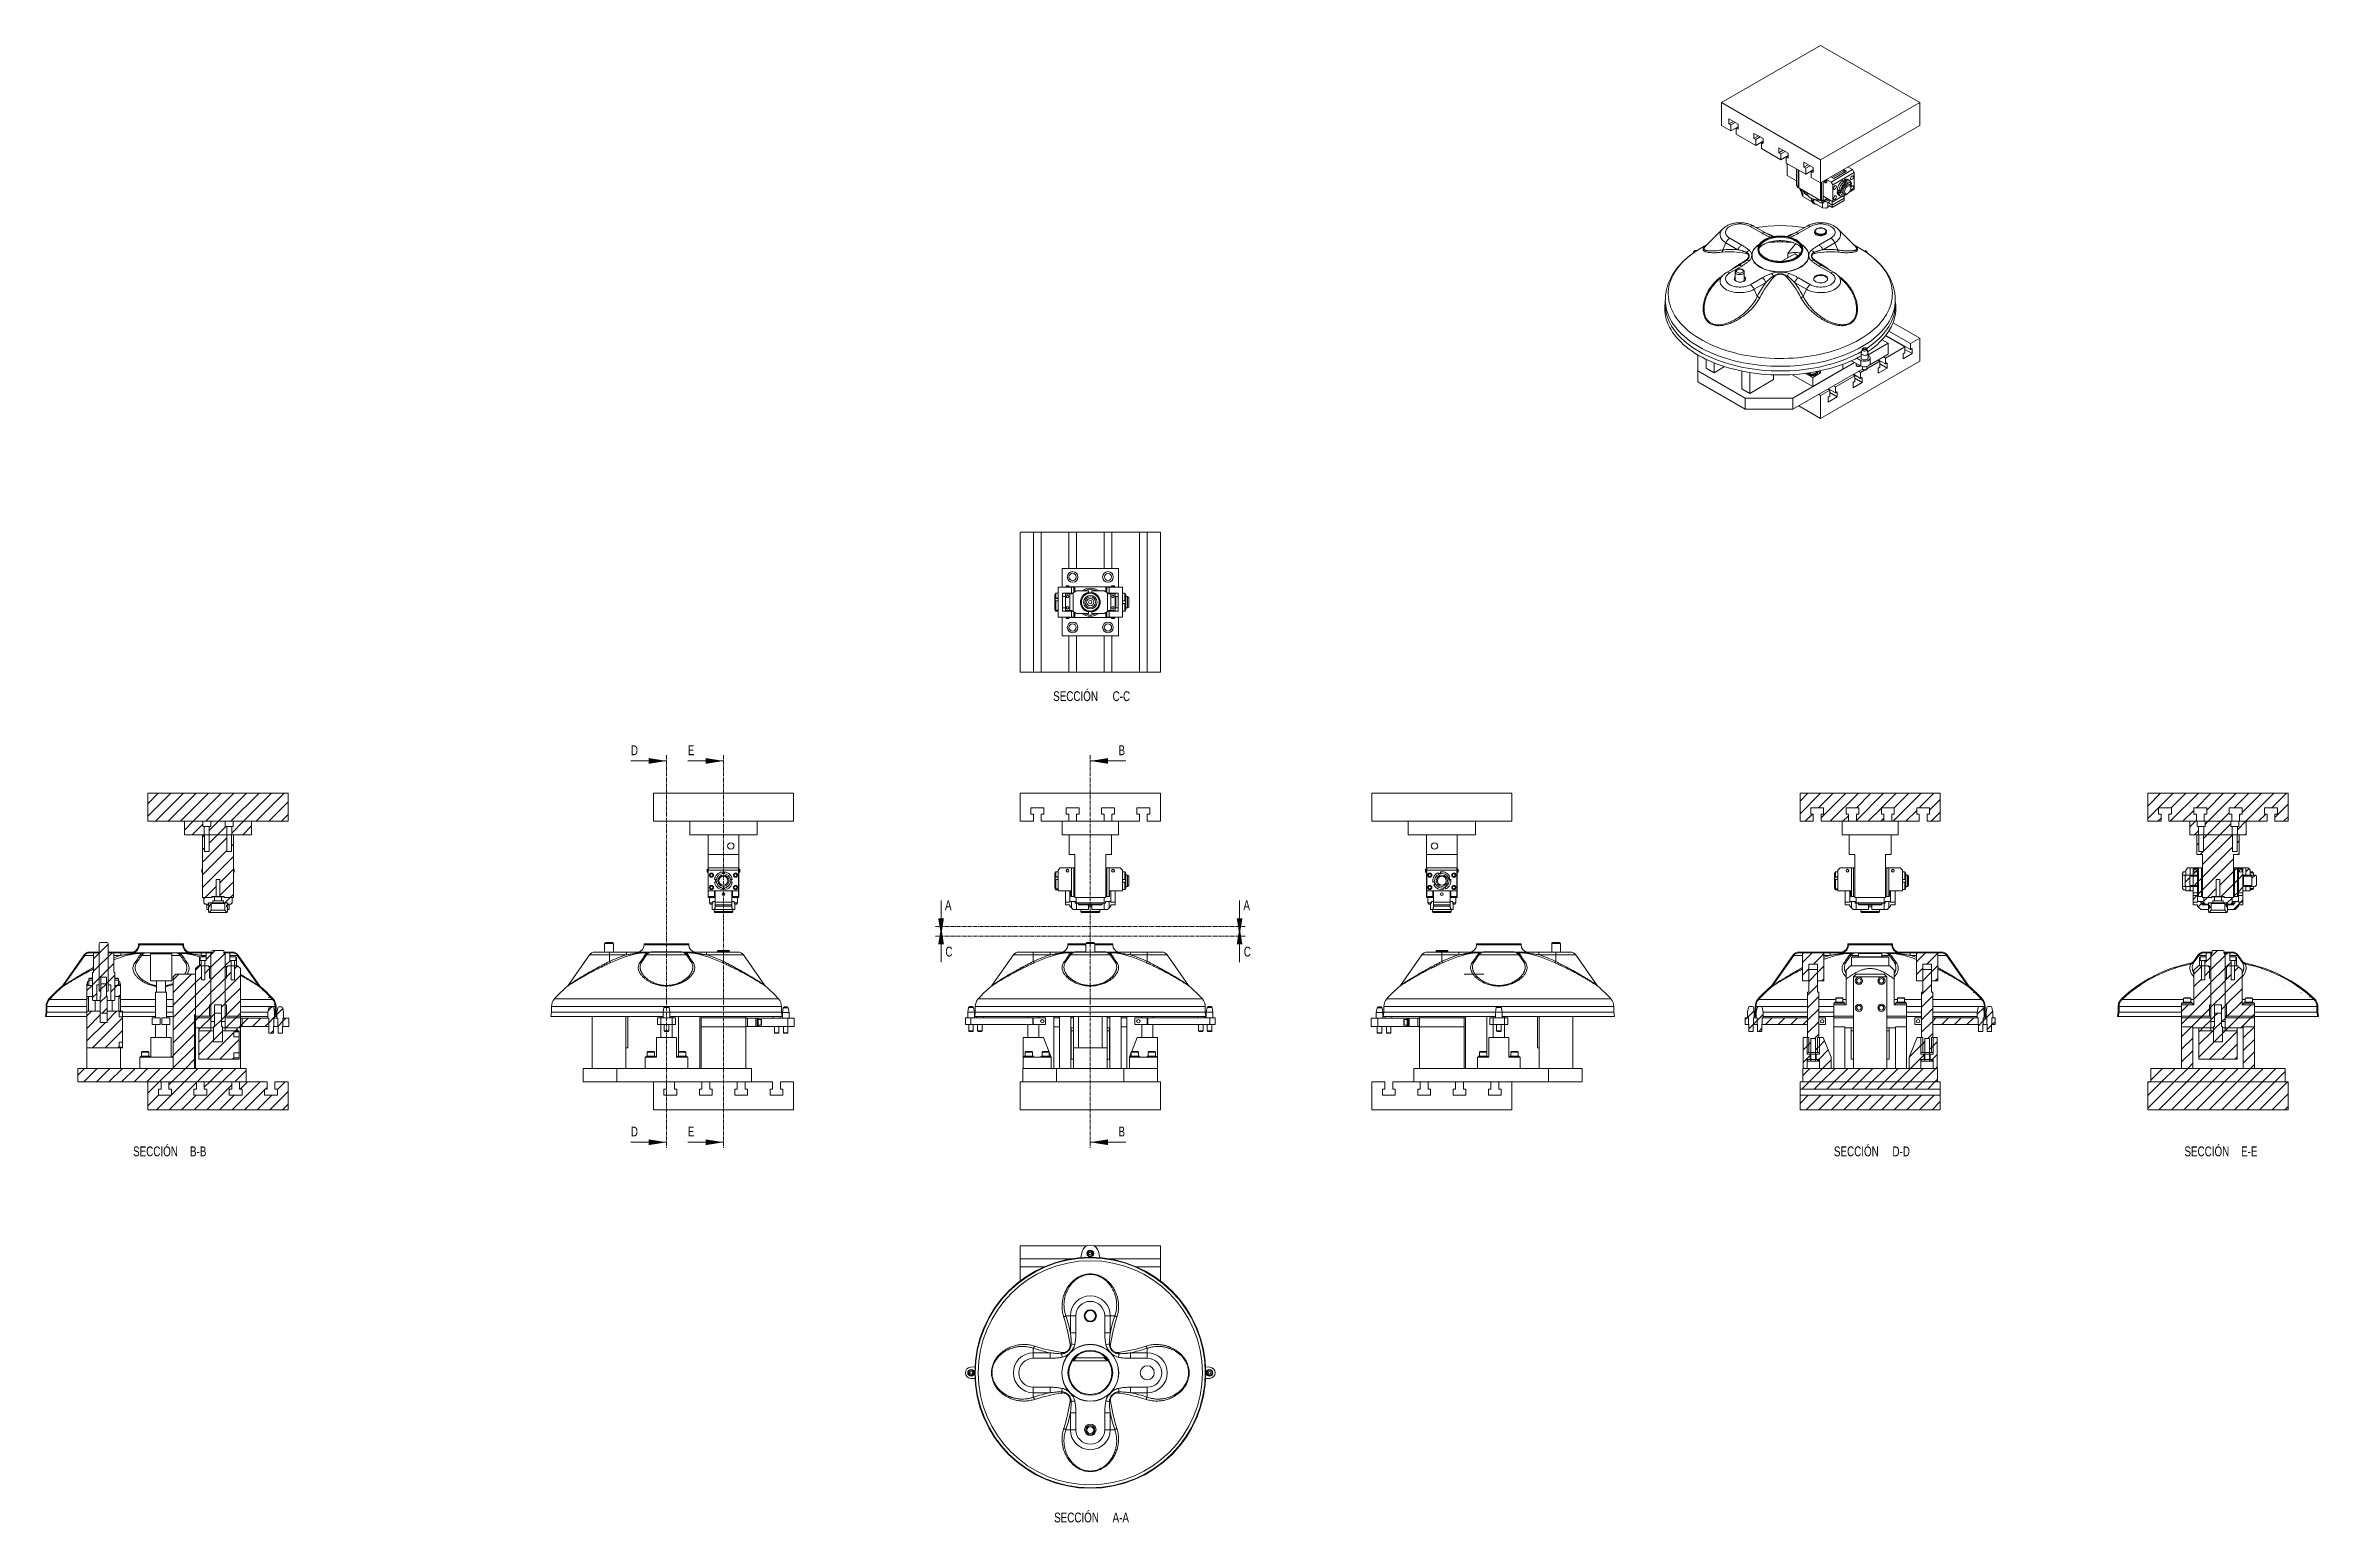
# Model space of a CAD drawing. Header units: millimetres. Extents: x -21 to 4031, y 177 to 2811.
import ezdxf

# ---------------------------------------------------------------- set-up
doc = ezdxf.new("R2010")
doc.units = ezdxf.units.MM
doc.linetypes.add('CENTER', pattern=[10.16, 6.35, -1.27, 1.27, -1.27])
doc.styles.add('SLDTEXTSTYLE0', font='TXT', dxfattribs={"width": 0.75})
pattern_1 = [(45, (-1206.173, -828.564), (-11.22532, 11.22532), [])]

msp = doc.modelspace()

# ---------------------------------------------------------------- texts
at = {"color": 7, "linetype": 'Continuous', "char_height": 17.5, "attachment_point": 1, "style": 'SLDTEXTSTYLE0'}
for s, insert in [('D', (1022.2, 1563.2)), ('E', (1123.8, 1563.2)), ('B', (1891.5, 1563.2)), ('A', (1582.2, 1286.8)), ('A', (2114.2, 1286.8)), ('C', (1582.9, 1204.2)), ('C', (2114.9, 1204.2)), ('D', (1022.2, 883.3)), ('E', (1123.8, 883.3)), ('B', (1891.5, 883.3))]:
    msp.add_mtext(s, dxfattribs=dict(at, insert=insert))

# ---------------------------------------------------------------- blocks, each defined once
blk = doc.blocks.new('SW_NOTE_2')
at = {"color": 0, "linetype": 'Continuous', "lineweight": 0, "char_height": 3.5, "attachment_point": 2, "style": 'SLDTEXTSTYLE0'}
for s, insert in [('SECCIÓN', (10.45, 4.51)), ('A-A', (26.22, 4.51))]:
    blk.add_mtext(s, dxfattribs=dict(at, insert=insert))
blk = doc.blocks.new('SW_NOTE_3')
at = {"color": 0, "linetype": 'Continuous', "lineweight": 0, "char_height": 3.5, "attachment_point": 2, "style": 'SLDTEXTSTYLE0'}
for s, insert in [('SECCIÓN', (10.45, 4.51)), ('B-B', (25.67, 4.51))]:
    blk.add_mtext(s, dxfattribs=dict(at, insert=insert))
blk = doc.blocks.new('SW_NOTE_4')
at = {"color": 0, "linetype": 'Continuous', "lineweight": 0, "char_height": 3.5, "attachment_point": 2, "style": 'SLDTEXTSTYLE0'}
for s, insert in [('SECCIÓN', (10.45, 4.51)), ('C-C', (26.77, 4.51))]:
    blk.add_mtext(s, dxfattribs=dict(at, insert=insert))
blk = doc.blocks.new('SW_NOTE_5')
at = {"color": 0, "linetype": 'Continuous', "lineweight": 0, "char_height": 3.5, "attachment_point": 2, "style": 'SLDTEXTSTYLE0'}
for s, insert in [('SECCIÓN', (10.45, 4.51)), ('D-D', (26.44, 4.51))]:
    blk.add_mtext(s, dxfattribs=dict(at, insert=insert))
blk = doc.blocks.new('SW_NOTE_6')
at = {"color": 0, "linetype": 'Continuous', "lineweight": 0, "char_height": 3.5, "attachment_point": 2, "style": 'SLDTEXTSTYLE0'}
for s, insert in [('SECCIÓN', (10.45, 4.51)), ('E-E', (25.56, 4.51))]:
    blk.add_mtext(s, dxfattribs=dict(at, insert=insert))

# ---------------------------------------------------------------- hatches: boundary and pattern name
at = {"linetype": 'Continuous', "lineweight": 0}
h = msp.add_hatch(dxfattribs=at)
h.set_pattern_fill('ANSI31', scale=5, style=0)
h.set_pattern_definition(pattern_1)
h.paths.add_polyline_path([(161.2, 1427.8), (411.2, 1427.8), (411.2, 1477.8), (161.2, 1477.8)], flags=0)
h = msp.add_hatch(dxfattribs=at)
h.set_pattern_fill('ANSI31', scale=5, style=0)
h.set_pattern_definition(pattern_1)
h.paths.add_polyline_path([(3207.1, 1440.8), (3207.1, 1427.8), (3256.1, 1427.8), (3256.1, 1440.8), (3251.6, 1440.8), (3251.6, 1451.8), (3274.6, 1451.8), (3274.6, 1440.8), (3270.1, 1440.8), (3270.1, 1427.8), (3319.1, 1427.8), (3319.1, 1440.8), (3314.6, 1440.8), (3314.6, 1451.8), (3337.6, 1451.8), (3337.6, 1440.8), (3333.1, 1440.8), (3333.1, 1427.8), (3356.6, 1427.8), (3356.6, 1477.8), (3106.6, 1477.8), (3106.6, 1427.8), (3130.1, 1427.8), (3130.1, 1440.8), (3125.6, 1440.8), (3125.6, 1451.8), (3148.6, 1451.8), (3148.6, 1440.8), (3144.1, 1440.8), (3144.1, 1427.8), (3193.1, 1427.8), (3193.1, 1440.8), (3188.6, 1440.8), (3188.6, 1451.8), (3211.6, 1451.8), (3211.6, 1440.8)], flags=0)
h = msp.add_hatch(dxfattribs=at)
h.set_pattern_fill('ANSI31', scale=5, style=0)
h.set_pattern_definition(pattern_1)
h.paths.add_polyline_path([(3827.2, 1440.8), (3827.2, 1427.8), (3876.2, 1427.8), (3876.2, 1440.8), (3871.7, 1440.8), (3871.7, 1451.8), (3894.7, 1451.8), (3894.7, 1440.8), (3890.2, 1440.8), (3890.2, 1427.8), (3939.2, 1427.8), (3939.2, 1440.8), (3934.7, 1440.8), (3934.7, 1451.8), (3957.7, 1451.8), (3957.7, 1440.8), (3953.2, 1440.8), (3953.2, 1427.8), (3976.7, 1427.8), (3976.7, 1477.8), (3726.7, 1477.8), (3726.7, 1427.8), (3750.2, 1427.8), (3750.2, 1440.8), (3745.7, 1440.8), (3745.7, 1451.8), (3768.7, 1451.8), (3768.7, 1440.8), (3764.2, 1440.8), (3764.2, 1427.8), (3813.2, 1427.8), (3813.2, 1440.8), (3808.7, 1440.8), (3808.7, 1451.8), (3831.7, 1451.8), (3831.7, 1440.8)], flags=0)
h = msp.add_hatch(dxfattribs=at)
h.set_pattern_fill('ANSI31', scale=5, style=0)
h.set_pattern_definition(pattern_1)
h.paths.add_polyline_path([(259.2, 1427.8), (226.2, 1427.8), (226.2, 1403.8), (261.7, 1403.8), (261.7, 1418.8), (259.2, 1418.8)], flags=0)
h = msp.add_hatch(dxfattribs=at)
h.set_pattern_fill('ANSI31', scale=5, style=0)
h.set_pattern_definition(pattern_1)
h.paths.add_polyline_path([(301.7, 1418.8), (299.2, 1418.8), (299.2, 1427.8), (273.2, 1427.8), (273.2, 1418.8), (270.7, 1418.8), (270.7, 1403.8), (301.7, 1403.8)], flags=0)
h = msp.add_hatch(dxfattribs=at)
h.set_pattern_fill('ANSI31', scale=5, style=0)
h.set_pattern_definition(pattern_1)
h.paths.add_polyline_path([(310.7, 1403.8), (346.2, 1403.8), (346.2, 1427.8), (313.2, 1427.8), (313.2, 1418.8), (310.7, 1418.8)], flags=0)
h = msp.add_hatch(dxfattribs=at)
h.set_pattern_fill('ANSI31', scale=5, style=0)
h.set_pattern_definition(pattern_1)
h.paths.add_polyline_path([(3801.7, 1427.8), (3801.7, 1403.8), (3817.2, 1403.8), (3817.2, 1418.8), (3814.7, 1418.8), (3814.7, 1427.8)], flags=0)
h = msp.add_hatch(dxfattribs=at)
h.set_pattern_fill('ANSI31', scale=5, style=0)
h.set_pattern_definition(pattern_1)
h.paths.add_polyline_path([(3874.7, 1418.8), (3874.7, 1427.8), (3828.7, 1427.8), (3828.7, 1418.8), (3826.2, 1418.8), (3826.2, 1403.8), (3877.2, 1403.8), (3877.2, 1418.8)], flags=0)
h = msp.add_hatch(dxfattribs=at)
h.set_pattern_fill('ANSI31', scale=5, style=0)
h.set_pattern_definition(pattern_1)
h.paths.add_polyline_path([(3901.7, 1403.8), (3901.7, 1427.8), (3888.7, 1427.8), (3888.7, 1418.8), (3886.2, 1418.8), (3886.2, 1403.8)], flags=0)
h = msp.add_hatch(dxfattribs=at)
h.set_pattern_fill('ANSI31', scale=5, style=0)
h.set_pattern_definition(pattern_1)
h.paths.add_polyline_path([(302.2, 1403.8), (270.2, 1403.8), (270.2, 1373.8), (262.2, 1373.8), (262.2, 1403.8), (258.7, 1403.8), (258.7, 1291.8), (275.2, 1291.8), (275.2, 1293.8), (283.2, 1293.8), (283.2, 1323.8), (289.2, 1323.8), (289.2, 1293.8), (297.2, 1293.8), (297.2, 1291.8), (313.7, 1291.8), (313.7, 1403.8), (310.2, 1403.8), (310.2, 1373.8), (302.2, 1373.8)], flags=0)
h = msp.add_hatch(dxfattribs=at)
h.set_pattern_fill('ANSI31', scale=5, style=0)
h.set_pattern_definition(pattern_1)
h.paths.add_polyline_path([(3817.7, 1373.8), (3817.7, 1403.8), (3814.2, 1403.8), (3814.2, 1368.8), (3824.2, 1368.8), (3824.2, 1291.8), (3840.7, 1291.8), (3840.7, 1293.8), (3848.7, 1293.8), (3848.7, 1323.8), (3854.7, 1323.8), (3854.7, 1293.8), (3862.7, 1293.8), (3862.7, 1291.8), (3879.2, 1291.8), (3879.2, 1368.8), (3889.2, 1368.8), (3889.2, 1403.8), (3885.7, 1403.8), (3885.7, 1373.8), (3877.7, 1373.8), (3877.7, 1403.8), (3825.7, 1403.8), (3825.7, 1373.8)], flags=0)
h = msp.add_hatch(dxfattribs=at)
h.set_pattern_fill('ANSI31', scale=5, style=0)
h.set_pattern_definition(pattern_1)
h.paths.add_polyline_path([(3815.2, 1300.3), (3815.2, 1343.8), (3807.2, 1343.8), (3807.2, 1300.3)], flags=0)
edge = h.paths.add_edge_path(flags=0)
edge.add_arc((3811.2, 1339.8), 2.5, 0, 360)
h = msp.add_hatch(dxfattribs=at)
h.set_pattern_fill('ANSI31', scale=5, style=0)
h.set_pattern_definition(pattern_1)
edge = h.paths.add_edge_path(flags=0)
edge.add_arc((3811.2, 1339.8), 2.5, 0, 360)
h = msp.add_hatch(dxfattribs=at)
h.set_pattern_fill('ANSI31', scale=5, style=0)
h.set_pattern_definition(pattern_1)
h.paths.add_polyline_path([(3822.2, 1293.8), (3822.2, 1344.8), (3817.2, 1344.8), (3817.2, 1293.8)], flags=0)
h = msp.add_hatch(dxfattribs=at)
h.set_pattern_fill('ANSI31', scale=5, style=0)
h.set_pattern_definition(pattern_1)
h.paths.add_polyline_path([(3824.2, 1293.8), (3824.2, 1344.8), (3822.2, 1344.8), (3822.2, 1293.8)], flags=0)
h = msp.add_hatch(dxfattribs=at)
h.set_pattern_fill('ANSI31', scale=5, style=0)
h.set_pattern_definition(pattern_1)
h.paths.add_polyline_path([(3881.2, 1293.8), (3881.2, 1344.8), (3879.2, 1344.8), (3879.2, 1293.8)], flags=0)
h = msp.add_hatch(dxfattribs=at)
h.set_pattern_fill('ANSI31', scale=5, style=0)
h.set_pattern_definition(pattern_1)
h.paths.add_polyline_path([(3881.2, 1344.8), (3881.2, 1293.8), (3886.2, 1293.8), (3886.2, 1344.8)], flags=0)
h = msp.add_hatch(dxfattribs=at)
h.set_pattern_fill('ANSI31', scale=5, style=0)
h.set_pattern_definition(pattern_1)
h.paths.add_polyline_path([(3896.2, 1300.3), (3896.2, 1343.8), (3888.2, 1343.8), (3888.2, 1300.3)], flags=0)
edge = h.paths.add_edge_path(flags=0)
edge.add_arc((3892.2, 1339.8), 2.5, 0, 360)
h = msp.add_hatch(dxfattribs=at)
h.set_pattern_fill('ANSI31', scale=5, style=0)
h.set_pattern_definition(pattern_1)
h.paths.add_polyline_path([(3909.2, 1331.8), (3909.2, 1340.8), (3905.2, 1344.8), (3901.2, 1344.8), (3901.2, 1331.8)], flags=0)
h = msp.add_hatch(dxfattribs=at)
h.set_pattern_fill('ANSI31', scale=5, style=0)
h.set_pattern_definition(pattern_1)
h.paths.add_polyline_path([(3793.2, 1329.8), (3793.2, 1313.8), (3795.2, 1311.8), (3816.2, 1311.8), (3816.2, 1313.3), (3801.2, 1313.3), (3801.2, 1330.3), (3816.2, 1330.3), (3816.2, 1331.8), (3795.2, 1331.8)], flags=0)
h = msp.add_hatch(dxfattribs=at)
h.set_pattern_fill('ANSI31', scale=5, style=0)
h.set_pattern_definition(pattern_1)
h.paths.add_polyline_path([(3794.2, 1311.8), (3794.2, 1303.8), (3802.2, 1303.8), (3802.2, 1311.8)], flags=0)
h = msp.add_hatch(dxfattribs=at)
h.set_pattern_fill('ANSI31', scale=5, style=0)
h.set_pattern_definition(pattern_1)
h.paths.add_polyline_path([(3920.2, 1313.8), (3920.2, 1329.8), (3918.2, 1331.8), (3897.2, 1331.8), (3897.2, 1330.3), (3912.2, 1330.3), (3912.2, 1313.3), (3897.2, 1313.3), (3897.2, 1311.8), (3918.2, 1311.8)], flags=0)
h = msp.add_hatch(dxfattribs=at)
h.set_pattern_fill('ANSI31', scale=5, style=0)
h.set_pattern_definition(pattern_1)
h.paths.add_polyline_path([(263.2, 1280.3), (269.3, 1280.3), (269.3, 1282.3), (276.7, 1282.3), (276.7, 1285.8), (279.7, 1285.8), (279.7, 1293.3), (275.2, 1293.3), (275.2, 1291.8), (261.2, 1291.8), (261.2, 1282.3)], flags=0)
h = msp.add_hatch(dxfattribs=at)
h.set_pattern_fill('ANSI31', scale=5, style=0)
h.set_pattern_definition(pattern_1)
h.paths.add_polyline_path([(274.2, 1269.2), (274.2, 1281.5), (273.4, 1282.3), (270.4, 1282.3), (269.4, 1281.3), (269.4, 1278.3), (270.8, 1278.3), (270.8, 1275.3), (269.4, 1275.3), (269.4, 1266.8), (269.9, 1266.8), (269.9, 1265.3), (270.2, 1265.3)], flags=0)
h = msp.add_hatch(dxfattribs=at)
h.set_pattern_fill('ANSI31', scale=5, style=0)
h.set_pattern_definition(pattern_1)
h.paths.add_polyline_path([(295.7, 1282.3), (303, 1282.3), (303, 1280.3), (309.2, 1280.3), (311.2, 1282.3), (311.2, 1291.8), (297.2, 1291.8), (297.2, 1293.3), (292.7, 1293.3), (292.7, 1285.8), (295.7, 1285.8)], flags=0)
h = msp.add_hatch(dxfattribs=at)
h.set_pattern_fill('ANSI31', scale=5, style=0)
h.set_pattern_definition(pattern_1)
h.paths.add_polyline_path([(3807.2, 1295.3), (3807.2, 1283.8), (3815.2, 1283.8), (3815.2, 1295.3)], flags=0)
h = msp.add_hatch(dxfattribs=at)
h.set_pattern_fill('ANSI31', scale=5, style=0)
h.set_pattern_definition(pattern_1)
h.paths.add_polyline_path([(3807.2, 1283.8), (3807.2, 1278.8), (3815.2, 1278.8), (3815.2, 1276.8), (3821.2, 1270.8), (3834.1, 1270.8), (3835, 1272.3), (3835, 1277.8), (3834, 1278.8), (3823.7, 1278.8), (3823.7, 1280.8), (3819.7, 1284.8), (3815.2, 1284.8), (3815.2, 1283.8)], flags=0)
h = msp.add_hatch(dxfattribs=at)
h.set_pattern_fill('ANSI31', scale=5, style=0)
h.set_pattern_definition(pattern_1)
h.paths.add_polyline_path([(3834.9, 1280.3), (3834.9, 1282.3), (3842.2, 1282.3), (3842.2, 1285.8), (3845.2, 1285.8), (3845.2, 1293.3), (3840.7, 1293.3), (3840.7, 1291.8), (3826.7, 1291.8), (3826.7, 1282.3), (3828.7, 1280.3)], flags=0)
h = msp.add_hatch(dxfattribs=at)
h.set_pattern_fill('ANSI31', scale=5, style=0)
h.set_pattern_definition(pattern_1)
h.paths.add_polyline_path([(3835.8, 1265.3), (3839.7, 1269.2), (3839.7, 1281.5), (3838.9, 1282.3), (3836, 1282.3), (3835, 1281.3), (3835, 1278.3), (3836.4, 1278.3), (3836.4, 1275.3), (3835, 1275.3), (3835, 1266.8), (3835.5, 1266.8), (3835.5, 1265.3)], flags=0)
h = msp.add_hatch(dxfattribs=at)
h.set_pattern_fill('ANSI31', scale=5, style=0)
h.set_pattern_definition(pattern_1)
h.paths.add_polyline_path([(3868.6, 1282.3), (3868.6, 1280.3), (3874.7, 1280.3), (3876.7, 1282.3), (3876.7, 1291.8), (3862.7, 1291.8), (3862.7, 1293.3), (3858.2, 1293.3), (3858.2, 1285.8), (3861.2, 1285.8), (3861.2, 1282.3)], flags=0)
h = msp.add_hatch(dxfattribs=at)
h.set_pattern_fill('ANSI31', scale=5, style=0)
h.set_pattern_definition(pattern_1)
h.paths.add_polyline_path([(3864.6, 1282.3), (3863.8, 1281.5), (3863.8, 1269.2), (3867.7, 1265.3), (3868, 1265.3), (3868, 1266.8), (3868.5, 1266.8), (3868.5, 1275.3), (3867.1, 1275.3), (3867.1, 1278.3), (3868.5, 1278.3), (3868.5, 1281.3), (3867.5, 1282.3)], flags=0)
h = msp.add_hatch(dxfattribs=at)
h.set_pattern_fill('ANSI31', scale=5, style=0)
h.set_pattern_definition(pattern_1)
h.paths.add_polyline_path([(3896.2, 1278.8), (3896.2, 1283.8), (3888.2, 1283.8), (3888.2, 1284.8), (3883.7, 1284.8), (3879.7, 1280.8), (3879.7, 1278.8), (3869.5, 1278.8), (3868.5, 1277.8), (3868.5, 1272.3), (3869.4, 1270.8), (3882.2, 1270.8), (3888.2, 1276.8), (3888.2, 1278.8)], flags=0)
h = msp.add_hatch(dxfattribs=at)
h.set_pattern_fill('ANSI31', scale=5, style=0)
h.set_pattern_definition(pattern_1)
h.paths.add_polyline_path([(3888.2, 1295.3), (3888.2, 1283.8), (3896.2, 1283.8), (3896.2, 1295.3)], flags=0)
h = msp.add_hatch(dxfattribs=at)
h.set_pattern_fill('ANSI31', scale=5, style=0)
h.set_pattern_definition(pattern_1)
edge = h.paths.add_edge_path(flags=0)
edge.add_line((-20.4, 1087.7), (-21.4, 1079.7))
edge.add_line((-21.4, 1079.7), (-20, 1079.7))
edge.add_line((-20, 1079.7), (-19, 1087.6))
edge.add_line((-19, 1087.6), (-19, 1097.7))
edge.add_arc((-0.4, 1097.7), 18.6, 137.7314, 180, ccw=False)
edge.add_arc((184.6, 929.5), 268.6, 130.7642, 137.7314, ccw=False)
edge.add_spline(control_points=[(9.2, 1133), (9.3, 1133.1), (9.4, 1133.2), (9.6, 1133.3), (9.7, 1133.4), (9.8, 1133.5), (9.9, 1133.6), (10.1, 1133.8), (10.3, 1134.1), (10.4, 1134.3)], knot_values=[0, 0, 0, 0, 0.000464, 0.000464, 0.000464, 0.000926, 0.000926, 0.000926, 0.001839, 0.001839, 0.001839, 0.001839], weights=[1, 1, 1, 1, 1, 1, 1, 1, 1, 1], degree=3, periodic=0)
edge.add_line((10.4, 1134.3), (48.6, 1188.7))
edge.add_arc((57.2, 1182.7), 10.6, 90, 145, ccw=False)
edge.add_line((57.2, 1193.3), (72.8, 1193.3))
edge.add_line((72.8, 1193.3), (72.8, 1194.7))
edge.add_line((72.8, 1194.7), (57.2, 1194.7))
edge.add_arc((57.2, 1182.7), 12, 90, 145)
edge.add_line((47.4, 1189.6), (9.3, 1135.1))
edge.add_spline(control_points=[(9.3, 1135.1), (9.2, 1135), (9.2, 1134.9), (9.1, 1134.8), (9, 1134.7), (8.9, 1134.6), (8.8, 1134.5), (8.7, 1134.3), (8.5, 1134.2), (8.3, 1134)], knot_values=[0, 0, 0, 0, 0.000376, 0.000376, 0.000376, 0.000751, 0.000751, 0.000751, 0.001491, 0.001491, 0.001491, 0.001491], weights=[1, 1, 1, 1, 1, 1, 1, 1, 1, 1], degree=3, periodic=0)
edge.add_arc((184.6, 929.5), 270, 130.7642, 137.7314)
edge.add_arc((-0.4, 1097.7), 20, 137.7314, 180)
edge.add_line((-20.4, 1097.7), (-20.4, 1087.7))
h = msp.add_hatch(dxfattribs=at)
h.set_pattern_fill('ANSI31', scale=5, style=0)
h.set_pattern_definition(pattern_1)
h.paths.add_polyline_path([(62.4, 1109.3), (63.4, 1108.3), (69.9, 1108.3), (69.9, 1136.3), (74.4, 1136.3), (74.4, 1193.3), (65.4, 1193.3), (64.4, 1192.3), (64.4, 1158.3), (62.4, 1158.3)], flags=0)
h = msp.add_hatch(dxfattribs=at)
h.set_pattern_fill('ANSI31', scale=5, style=0)
h.set_pattern_definition(pattern_1)
edge = h.paths.add_edge_path(flags=0)
edge.add_line((88.4, 1211.8), (76.4, 1211.8))
edge.add_arc((76.4, 1209.8), 2, 90, 180)
edge.add_line((74.4, 1209.8), (74.4, 1124.8))
edge.add_line((74.4, 1124.8), (77.4, 1124.8))
edge.add_line((77.4, 1124.8), (77.4, 1149.8))
edge.add_line((77.4, 1149.8), (87.4, 1149.8))
edge.add_line((87.4, 1149.8), (87.4, 1124.8))
edge.add_line((87.4, 1124.8), (90.4, 1124.8))
edge.add_line((90.4, 1124.8), (90.4, 1209.8))
edge.add_arc((88.4, 1209.8), 2, 0, 90)
h = msp.add_hatch(dxfattribs=at)
h.set_pattern_fill('ANSI31', scale=5, style=0)
h.set_pattern_definition(pattern_1)
h.paths.add_polyline_path([(101.4, 1108.3), (102.4, 1109.3), (102.4, 1158.3), (100.4, 1158.3), (100.4, 1192.3), (99.4, 1193.3), (90.4, 1193.3), (90.4, 1136.3), (94.9, 1136.3), (94.9, 1108.3)], flags=0)
h = msp.add_hatch(dxfattribs=at)
h.set_pattern_fill('ANSI31', scale=5, style=0)
h.set_pattern_definition(pattern_1)
edge = h.paths.add_edge_path(flags=0)
edge.add_line((144.7, 1209.2), (144.7, 1207.5))
edge.add_arc((131.7, 1207.5), 13, 280.7734, 360, ccw=False)
edge.add_arc((184.6, 929.5), 270, 100.7734, 100.8711)
edge.add_line((133.7, 1194.7), (93.2, 1194.7))
edge.add_line((93.2, 1194.7), (93.2, 1193.3))
edge.add_line((93.2, 1193.3), (133.8, 1193.3))
edge.add_arc((184.6, 929.5), 268.6, 100.7734, 100.8994, ccw=False)
edge.add_arc((131.7, 1207.5), 14.4, 280.7734, 360)
edge.add_line((146.1, 1207.5), (146.1, 1209.2))
edge.add_line((146.1, 1209.2), (144.7, 1209.2))
h = msp.add_hatch(dxfattribs=at)
h.set_pattern_fill('ANSI31', scale=5, style=0)
h.set_pattern_definition(pattern_1)
edge = h.paths.add_edge_path(flags=0)
edge.add_line((224.5, 1207.5), (224.5, 1209.2))
edge.add_line((224.5, 1209.2), (223.1, 1209.2))
edge.add_line((223.1, 1209.2), (223.1, 1207.5))
edge.add_arc((237.5, 1207.5), 14.4, 180, 259.2266)
edge.add_arc((184.6, 929.5), 268.6, 79.1006, 79.2266, ccw=False)
edge.add_line((235.4, 1193.3), (276, 1193.3))
edge.add_line((276, 1193.3), (276, 1194.7))
edge.add_line((276, 1194.7), (235.5, 1194.7))
edge.add_arc((184.6, 929.5), 270, 79.1289, 79.2266)
edge.add_arc((237.5, 1207.5), 13, 180, 259.2266, ccw=False)
h = msp.add_hatch(dxfattribs=at)
h.set_pattern_fill('ANSI31', scale=5, style=0)
h.set_pattern_definition(pattern_1)
h.paths.add_polyline_path([(254.2, 1186.3), (253.2, 1185.3), (253.2, 1170.3), (256.4, 1170.3), (256.4, 1179.8), (254.4, 1179.8), (254.4, 1186.3)], flags=0)
h = msp.add_hatch(dxfattribs=at)
h.set_pattern_fill('ANSI31', scale=5, style=0)
h.set_pattern_definition(pattern_1)
h.paths.add_polyline_path([(264.9, 1179.8), (262.9, 1179.8), (262.9, 1170.3), (269.2, 1170.3), (269.2, 1168.8), (273.2, 1168.8), (273.2, 1193.3), (266.2, 1193.3), (265.2, 1192.3), (265.2, 1186.3), (264.9, 1186.3)], flags=0)
h = msp.add_hatch(dxfattribs=at)
h.set_pattern_fill('ANSI31', scale=5, style=0)
h.set_pattern_definition(pattern_1)
edge = h.paths.add_edge_path(flags=0)
edge.add_arc((295.7, 1196.3), 1, 10, 90)
edge.add_line((295.7, 1197.3), (276.7, 1197.3))
edge.add_arc((276.7, 1196.3), 1, 90, 170)
edge.add_line((275.7, 1196.4), (275.4, 1194.8))
edge.add_line((275.4, 1194.8), (275.4, 1192.3))
edge.add_line((275.4, 1192.3), (274.7, 1192.3))
edge.add_line((274.7, 1192.3), (274.7, 1191.5))
edge.add_line((274.7, 1191.5), (273.7, 1189.8))
edge.add_line((273.7, 1189.8), (273.7, 1070.8))
edge.add_line((273.7, 1070.8), (280.2, 1070.8))
edge.add_line((280.2, 1070.8), (280.2, 1100.8))
edge.add_line((280.2, 1100.8), (292.2, 1100.8))
edge.add_line((292.2, 1100.8), (292.2, 1070.8))
edge.add_line((292.2, 1070.8), (298.7, 1070.8))
edge.add_line((298.7, 1070.8), (298.7, 1189.8))
edge.add_line((298.7, 1189.8), (297.7, 1191.5))
edge.add_line((297.7, 1191.5), (297.7, 1192.3))
edge.add_line((297.7, 1192.3), (296.9, 1192.3))
edge.add_line((296.9, 1192.3), (296.9, 1194.8))
edge.add_line((296.9, 1194.8), (296.7, 1196.4))
h = msp.add_hatch(dxfattribs=at)
h.set_pattern_fill('ANSI31', scale=5, style=0)
h.set_pattern_definition(pattern_1)
edge = h.paths.add_edge_path(flags=0)
edge.add_line((390.6, 1079.7), (389.6, 1087.7))
edge.add_line((389.6, 1087.7), (389.6, 1097.7))
edge.add_arc((369.6, 1097.7), 20, 0, 42.2686)
edge.add_arc((184.6, 929.5), 270, 42.2686, 49.2354)
edge.add_spline(control_points=[(360.9, 1134), (360.8, 1134.1), (360.7, 1134.2), (360.6, 1134.3), (360.5, 1134.4), (360.4, 1134.4), (360.4, 1134.5), (360.2, 1134.7), (360, 1134.9), (359.9, 1135.1)], knot_values=[0, 0, 0, 0, 0.000376, 0.000376, 0.000376, 0.000751, 0.000751, 0.000751, 0.001491, 0.001491, 0.001491, 0.001491], weights=[1, 1, 1, 1, 1, 1, 1, 1, 1, 1], degree=3, periodic=0)
edge.add_line((359.9, 1135.1), (321.8, 1189.6))
edge.add_arc((312, 1182.7), 12, 35, 90)
edge.add_line((312, 1194.7), (296.4, 1194.7))
edge.add_line((296.4, 1194.7), (296.4, 1193.3))
edge.add_line((296.4, 1193.3), (312, 1193.3))
edge.add_arc((312, 1182.7), 10.6, 35, 90, ccw=False)
edge.add_line((320.6, 1188.7), (358.8, 1134.3))
edge.add_spline(control_points=[(358.8, 1134.3), (358.8, 1134.2), (358.9, 1134.1), (359, 1133.9), (359.1, 1133.8), (359.2, 1133.7), (359.3, 1133.6), (359.5, 1133.4), (359.8, 1133.1), (360, 1133)], knot_values=[0, 0, 0, 0, 0.000464, 0.000464, 0.000464, 0.000926, 0.000926, 0.000926, 0.001839, 0.001839, 0.001839, 0.001839], weights=[1, 1, 1, 1, 1, 1, 1, 1, 1, 1], degree=3, periodic=0)
edge.add_arc((184.6, 929.5), 268.6, 42.2686, 49.2355, ccw=False)
edge.add_arc((369.6, 1097.7), 18.6, 0, 42.2686, ccw=False)
edge.add_line((388.2, 1097.7), (388.2, 1087.6))
edge.add_line((388.2, 1087.6), (389.2, 1079.7))
edge.add_line((389.2, 1079.7), (390.6, 1079.7))
h = msp.add_hatch(dxfattribs=at)
h.set_pattern_fill('ANSI31', scale=5, style=0)
h.set_pattern_definition(pattern_1)
h.paths.add_polyline_path([(309.4, 1179.8), (307.4, 1179.8), (307.4, 1186.3), (307.2, 1186.3), (307.2, 1192.3), (306.2, 1193.3), (299.2, 1193.3), (299.2, 1168.8), (303.2, 1168.8), (303.2, 1170.3), (309.4, 1170.3)], flags=0)
h = msp.add_hatch(dxfattribs=at)
h.set_pattern_fill('ANSI31', scale=5, style=0)
h.set_pattern_definition(pattern_1)
edge = h.paths.add_edge_path(flags=0)
edge.add_spline(control_points=[(3056.3, 1135.1), (3056.2, 1134.9), (3056, 1134.7), (3055.9, 1134.5), (3055.8, 1134.4), (3055.7, 1134.4), (3055.6, 1134.3), (3055.5, 1134.2), (3055.4, 1134.1), (3055.3, 1134)], knot_values=[0, 0, 0, 0, 0.000739, 0.000739, 0.000739, 0.001113, 0.001113, 0.001113, 0.001489, 0.001489, 0.001489, 0.001489], weights=[1, 1, 1, 1, 1, 1, 1, 1, 1, 1], degree=3, periodic=0)
edge.add_arc((3231.6, 929.5), 270, 130.764, 137.7314)
edge.add_arc((3046.6, 1097.7), 20, 137.7314, 180)
edge.add_line((3026.6, 1097.7), (3026.6, 1087.7))
edge.add_line((3026.6, 1087.7), (3025.6, 1079.7))
edge.add_line((3025.6, 1079.7), (3027, 1079.7))
edge.add_line((3027, 1079.7), (3028, 1087.6))
edge.add_line((3028, 1087.6), (3028, 1097.7))
edge.add_arc((3046.6, 1097.7), 18.6, 137.7314, 180, ccw=False)
edge.add_arc((3231.6, 929.5), 268.6, 130.764, 137.7314, ccw=False)
edge.add_spline(control_points=[(3056.2, 1133), (3056.5, 1133.2), (3056.7, 1133.4), (3056.9, 1133.6), (3057, 1133.7), (3057.1, 1133.8), (3057.2, 1133.9), (3057.3, 1134.1), (3057.4, 1134.2), (3057.5, 1134.3)], knot_values=[0, 0, 0, 0, 0.000912, 0.000912, 0.000912, 0.001373, 0.001373, 0.001373, 0.001837, 0.001837, 0.001837, 0.001837], weights=[1, 1, 1, 1, 1, 1, 1, 1, 1, 1], degree=3, periodic=0)
edge.add_line((3057.5, 1134.3), (3095.6, 1188.7))
edge.add_arc((3104.3, 1182.7), 10.6, 90, 145, ccw=False)
edge.add_line((3104.3, 1193.3), (3180.8, 1193.3))
edge.add_arc((3231.6, 929.5), 268.6, 100.7734, 100.8994, ccw=False)
edge.add_arc((3178.7, 1207.5), 14.4, 280.7734, 360)
edge.add_line((3193.1, 1207.5), (3193.1, 1209.2))
edge.add_line((3193.1, 1209.2), (3191.7, 1209.2))
edge.add_line((3191.7, 1209.2), (3191.7, 1207.5))
edge.add_arc((3178.7, 1207.5), 13, 280.7734, 360, ccw=False)
edge.add_arc((3231.6, 929.5), 270, 100.7734, 100.8711)
edge.add_line((3180.7, 1194.7), (3104.3, 1194.7))
edge.add_arc((3104.3, 1182.7), 12, 90, 145)
edge.add_line((3094.4, 1189.6), (3056.3, 1135.1))
h = msp.add_hatch(dxfattribs=at)
h.set_pattern_fill('ANSI31', scale=5, style=0)
h.set_pattern_definition(pattern_1)
h.paths.add_polyline_path([(3149, 1191.3), (3147, 1193.3), (3113, 1193.3), (3111, 1191.3), (3111, 1143.3), (3122, 1143.3), (3122, 1173.3), (3138, 1173.3), (3138, 1143.3), (3149, 1143.3)], flags=0)
h = msp.add_hatch(dxfattribs=at)
h.set_pattern_fill('ANSI31', scale=5, style=0)
h.set_pattern_definition(pattern_1)
edge = h.paths.add_edge_path(flags=0)
edge.add_line((3271.5, 1207.5), (3271.5, 1209.2))
edge.add_line((3271.5, 1209.2), (3270.1, 1209.2))
edge.add_line((3270.1, 1209.2), (3270.1, 1207.5))
edge.add_arc((3284.5, 1207.5), 14.4, 180, 259.2266)
edge.add_arc((3231.6, 929.5), 268.6, 79.1006, 79.2266, ccw=False)
edge.add_line((3282.4, 1193.3), (3320.7, 1193.3))
edge.add_line((3320.7, 1193.3), (3320.7, 1194.7))
edge.add_line((3320.7, 1194.7), (3282.5, 1194.7))
edge.add_arc((3231.6, 929.5), 270, 79.1289, 79.2266)
edge.add_arc((3284.5, 1207.5), 13, 180, 259.2266, ccw=False)
h = msp.add_hatch(dxfattribs=at)
h.set_pattern_fill('ANSI31', scale=5, style=0)
h.set_pattern_definition(pattern_1)
h.paths.add_polyline_path([(3352.2, 1191.3), (3350.2, 1193.3), (3316.2, 1193.3), (3314.2, 1191.3), (3314.2, 1143.3), (3325.2, 1143.3), (3325.2, 1173.3), (3341.2, 1173.3), (3341.2, 1143.3), (3352.2, 1143.3)], flags=0)
h = msp.add_hatch(dxfattribs=at)
h.set_pattern_fill('ANSI31', scale=5, style=0)
h.set_pattern_definition(pattern_1)
edge = h.paths.add_edge_path(flags=0)
edge.add_line((3435.2, 1087.6), (3436.2, 1079.7))
edge.add_line((3436.2, 1079.7), (3437.6, 1079.7))
edge.add_line((3437.6, 1079.7), (3436.6, 1087.7))
edge.add_line((3436.6, 1087.7), (3436.6, 1097.7))
edge.add_arc((3416.6, 1097.7), 20, 0, 42.2686)
edge.add_arc((3231.6, 929.5), 270, 42.2686, 49.2357)
edge.add_spline(control_points=[(3407.9, 1134), (3407.7, 1134.2), (3407.6, 1134.3), (3407.4, 1134.5), (3407.3, 1134.6), (3407.2, 1134.7), (3407.1, 1134.8), (3407.1, 1134.9), (3407, 1135), (3406.9, 1135.1)], knot_values=[0, 0, 0, 0, 0.000739, 0.000739, 0.000739, 0.001113, 0.001113, 0.001113, 0.001489, 0.001489, 0.001489, 0.001489], weights=[1, 1, 1, 1, 1, 1, 1, 1, 1, 1], degree=3, periodic=0)
edge.add_line((3406.9, 1135.1), (3368.8, 1189.6))
edge.add_arc((3359, 1182.7), 12, 35, 90)
edge.add_line((3359, 1194.7), (3345.7, 1194.7))
edge.add_line((3345.7, 1194.7), (3345.7, 1193.3))
edge.add_line((3345.7, 1193.3), (3359, 1193.3))
edge.add_arc((3359, 1182.7), 10.6, 35, 90, ccw=False)
edge.add_line((3367.7, 1188.7), (3405.8, 1134.3))
edge.add_spline(control_points=[(3405.8, 1134.3), (3406, 1134.1), (3406.1, 1133.8), (3406.3, 1133.6), (3406.4, 1133.5), (3406.6, 1133.4), (3406.7, 1133.3), (3406.8, 1133.2), (3406.9, 1133.1), (3407, 1133)], knot_values=[0, 0, 0, 0, 0.000912, 0.000912, 0.000912, 0.001373, 0.001373, 0.001373, 0.001837, 0.001837, 0.001837, 0.001837], weights=[1, 1, 1, 1, 1, 1, 1, 1, 1, 1], degree=3, periodic=0)
edge.add_arc((3231.6, 929.5), 268.6, 42.2686, 49.2357, ccw=False)
edge.add_arc((3416.6, 1097.7), 18.6, 0, 42.2686, ccw=False)
edge.add_line((3435.2, 1097.7), (3435.2, 1087.6))
h = msp.add_hatch(dxfattribs=at)
h.set_pattern_fill('ANSI31', scale=5, style=0)
h.set_pattern_definition(pattern_1)
edge = h.paths.add_edge_path(flags=0)
edge.add_arc((3826, 1182.7), 12, 90, 145)
edge.add_line((3816.2, 1189.6), (3808.1, 1178.1))
edge.add_spline(control_points=[(3808.1, 1178.1), (3807.6, 1177.3), (3806.9, 1176.6), (3806.1, 1176.1), (3805.8, 1175.8), (3805.4, 1175.6), (3804.9, 1175.4), (3804.5, 1175.2), (3804, 1175.1), (3803.6, 1175)], knot_values=[0, 0, 0, 0, 0.00278, 0.00278, 0.00278, 0.004139, 0.004139, 0.004139, 0.005555, 0.005555, 0.005555, 0.005555], weights=[1, 1, 1, 1, 1, 1, 1, 1, 1, 1], degree=3, periodic=0)
edge.add_arc((3851.7, 929.5), 250.2, 101.1006, 133.4507)
edge.add_spline(control_points=[(3679.7, 1111.1), (3678.6, 1110.1), (3677.7, 1109), (3676.8, 1107.8), (3675.6, 1105.9), (3674.6, 1103.7), (3674.1, 1101.4), (3673.8, 1100.2), (3673.7, 1098.9), (3673.7, 1097.7)], knot_values=[0.049945, 0.049945, 0.049945, 0.049945, 0.054327, 0.054327, 0.054327, 0.061243, 0.061243, 0.061243, 0.065009, 0.065009, 0.065009, 0.065009], weights=[1, 1, 1, 1, 1, 1, 1, 1, 1, 1], degree=3, periodic=0)
edge.add_line((3673.7, 1097.7), (3673.7, 1087.7))
edge.add_spline(control_points=[(3673.7, 1087.7), (3673.7, 1087.5), (3673.6, 1087.4), (3673.6, 1087.2), (3673.3, 1084.7), (3672.9, 1082.2), (3672.5, 1079.7)], knot_values=[0.364397, 0.364397, 0.364397, 0.364397, 0.364872, 0.364872, 0.364872, 0.372479, 0.372479, 0.372479, 0.372479], weights=[1, 1, 1, 1, 1, 1, 1], degree=3, periodic=0)
edge.add_line((3672.5, 1079.7), (3674.2, 1079.7))
edge.add_spline(control_points=[(3674.2, 1079.7), (3674.5, 1082.1), (3674.9, 1084.6), (3675.2, 1087.1), (3675.3, 1087.2), (3675.3, 1087.4), (3675.3, 1087.6)], knot_values=[0.354892, 0.354892, 0.354892, 0.354892, 0.362381, 0.362381, 0.362381, 0.362887, 0.362887, 0.362887, 0.362887], weights=[1, 1, 1, 1, 1, 1, 1], degree=3, periodic=0)
edge.add_line((3675.3, 1087.6), (3675.3, 1097.7))
edge.add_spline(control_points=[(3675.3, 1097.7), (3675.3, 1098), (3675.3, 1098.3), (3675.3, 1098.6), (3675.4, 1100.4), (3675.9, 1102.3), (3676.6, 1103.9), (3677.3, 1105.6), (3678.3, 1107.2), (3679.5, 1108.6), (3679.9, 1109.2), (3680.4, 1109.7), (3680.9, 1110.2)], knot_values=[0.070841, 0.070841, 0.070841, 0.070841, 0.071797, 0.071797, 0.071797, 0.07725, 0.07725, 0.07725, 0.082749, 0.082749, 0.082749, 0.084843, 0.084843, 0.084843, 0.084843], weights=[1, 1, 1, 1, 1, 1, 1, 1, 1, 1, 1, 1, 1], degree=3, periodic=0)
edge.add_arc((3851.7, 929.5), 248.6, 101.1447, 133.3985, ccw=False)
edge.add_spline(control_points=[(3803.7, 1173.5), (3804.7, 1173.7), (3805.8, 1174.1), (3806.7, 1174.7), (3807.5, 1175.2), (3808.2, 1175.9), (3808.8, 1176.6), (3808.9, 1176.8), (3809.1, 1177), (3809.3, 1177.3)], knot_values=[0, 0, 0, 0, 0.003262, 0.003262, 0.003262, 0.006041, 0.006041, 0.006041, 0.006841, 0.006841, 0.006841, 0.006841], weights=[1, 1, 1, 1, 1, 1, 1, 1, 1, 1], degree=3, periodic=0)
edge.add_line((3809.3, 1177.3), (3817.3, 1188.7))
edge.add_arc((3826, 1182.7), 10.6, 90, 145, ccw=False)
edge.add_line((3826, 1193.3), (3841.5, 1193.3))
edge.add_line((3841.5, 1193.3), (3841.5, 1194.7))
edge.add_line((3841.5, 1194.7), (3826, 1194.7))
h = msp.add_hatch(dxfattribs=at)
h.set_pattern_fill('ANSI31', scale=5, style=0)
h.set_pattern_definition(pattern_1)
h.paths.add_polyline_path([(3830.5, 1186.3), (3830.5, 1179.8), (3828.5, 1179.8), (3828.5, 1170.3), (3834.7, 1170.3), (3834.7, 1168.8), (3838.7, 1168.8), (3838.7, 1193.3), (3831.7, 1193.3), (3830.7, 1192.3), (3830.7, 1186.3)], flags=0)
h = msp.add_hatch(dxfattribs=at)
h.set_pattern_fill('ANSI31', scale=5, style=0)
h.set_pattern_definition(pattern_1)
edge = h.paths.add_edge_path(flags=0)
edge.add_line((3861.2, 1197.3), (3842.3, 1197.3))
edge.add_arc((3842.3, 1196.3), 1, 90, 170)
edge.add_line((3841.3, 1196.4), (3841, 1194.8))
edge.add_line((3841, 1194.8), (3841, 1192.3))
edge.add_line((3841, 1192.3), (3840.2, 1192.3))
edge.add_line((3840.2, 1192.3), (3840.2, 1191.5))
edge.add_line((3840.2, 1191.5), (3839.2, 1189.8))
edge.add_line((3839.2, 1189.8), (3839.2, 1070.8))
edge.add_line((3839.2, 1070.8), (3845.7, 1070.8))
edge.add_line((3845.7, 1070.8), (3845.7, 1100.8))
edge.add_line((3845.7, 1100.8), (3857.7, 1100.8))
edge.add_line((3857.7, 1100.8), (3857.7, 1070.8))
edge.add_line((3857.7, 1070.8), (3864.2, 1070.8))
edge.add_line((3864.2, 1070.8), (3864.2, 1189.8))
edge.add_line((3864.2, 1189.8), (3863.2, 1191.5))
edge.add_line((3863.2, 1191.5), (3863.2, 1192.3))
edge.add_line((3863.2, 1192.3), (3862.5, 1192.3))
edge.add_line((3862.5, 1192.3), (3862.5, 1194.8))
edge.add_line((3862.5, 1194.8), (3862.2, 1196.4))
edge.add_arc((3861.2, 1196.3), 1, 10, 90)
h = msp.add_hatch(dxfattribs=at)
h.set_pattern_fill('ANSI31', scale=5, style=0)
h.set_pattern_definition(pattern_1)
edge = h.paths.add_edge_path(flags=0)
edge.add_spline(control_points=[(3899.9, 1175), (3899.5, 1175.1), (3899, 1175.2), (3898.6, 1175.4), (3897.8, 1175.7), (3897.1, 1176.2), (3896.5, 1176.7), (3896.1, 1177.1), (3895.7, 1177.6), (3895.4, 1178.1)], knot_values=[0, 0, 0, 0, 0.001377, 0.001377, 0.001377, 0.00385, 0.00385, 0.00385, 0.005613, 0.005613, 0.005613, 0.005613], weights=[1, 1, 1, 1, 1, 1, 1, 1, 1, 1], degree=3, periodic=0)
edge.add_line((3895.4, 1178.1), (3887.3, 1189.6))
edge.add_arc((3877.5, 1182.7), 12, 35, 90)
edge.add_line((3877.5, 1194.7), (3861.9, 1194.7))
edge.add_line((3861.9, 1194.7), (3861.9, 1193.3))
edge.add_line((3861.9, 1193.3), (3877.5, 1193.3))
edge.add_arc((3877.5, 1182.7), 10.6, 35, 90, ccw=False)
edge.add_line((3886.2, 1188.7), (3894.2, 1177.3))
edge.add_spline(control_points=[(3894.2, 1177.3), (3894.8, 1176.4), (3895.6, 1175.6), (3896.5, 1174.9), (3897, 1174.6), (3897.5, 1174.3), (3898, 1174), (3898.6, 1173.8), (3899.2, 1173.6), (3899.8, 1173.5)], knot_values=[0, 0, 0, 0, 0.003239, 0.003239, 0.003239, 0.005003, 0.005003, 0.005003, 0.006851, 0.006851, 0.006851, 0.006851], weights=[1, 1, 1, 1, 1, 1, 1, 1, 1, 1], degree=3, periodic=0)
edge.add_arc((3851.7, 929.5), 248.6, 46.6015, 78.8552, ccw=False)
edge.add_spline(control_points=[(4022.6, 1110.2), (4023.4, 1109.4), (4024.1, 1108.6), (4024.7, 1107.8), (4025.9, 1106.2), (4026.8, 1104.5), (4027.4, 1102.6), (4027.5, 1102.3), (4027.6, 1101.9), (4027.7, 1101.6), (4028, 1100.3), (4028.2, 1099), (4028.2, 1097.7)], knot_values=[0.118108, 0.118108, 0.118108, 0.118108, 0.121304, 0.121304, 0.121304, 0.127084, 0.127084, 0.127084, 0.128176, 0.128176, 0.128176, 0.1321, 0.1321, 0.1321, 0.1321], weights=[1, 1, 1, 1, 1, 1, 1, 1, 1, 1, 1, 1, 1], degree=3, periodic=0)
edge.add_line((4028.2, 1097.7), (4028.2, 1087.6))
edge.add_spline(control_points=[(4028.2, 1087.6), (4028.2, 1087.4), (4028.2, 1087.2), (4028.3, 1087.1), (4028.6, 1084.6), (4029, 1082.1), (4029.3, 1079.7)], knot_values=[0.361882, 0.361882, 0.361882, 0.361882, 0.362388, 0.362388, 0.362388, 0.369876, 0.369876, 0.369876, 0.369876], weights=[1, 1, 1, 1, 1, 1, 1], degree=3, periodic=0)
edge.add_line((4029.3, 1079.7), (4030.9, 1079.7))
edge.add_spline(control_points=[(4030.9, 1079.7), (4030.6, 1082.2), (4030.2, 1084.7), (4029.9, 1087.2), (4029.8, 1087.4), (4029.8, 1087.5), (4029.8, 1087.7)], knot_values=[0.357257, 0.357257, 0.357257, 0.357257, 0.364865, 0.364865, 0.364865, 0.365339, 0.365339, 0.365339, 0.365339], weights=[1, 1, 1, 1, 1, 1, 1], degree=3, periodic=0)
edge.add_line((4029.8, 1087.7), (4029.8, 1097.7))
edge.add_spline(control_points=[(4029.8, 1097.7), (4029.8, 1099.1), (4029.6, 1100.6), (4029.2, 1102), (4028.7, 1104.1), (4027.8, 1106.1), (4026.6, 1107.9), (4025.8, 1109), (4024.8, 1110.1), (4023.8, 1111.1)], knot_values=[0.133359, 0.133359, 0.133359, 0.133359, 0.137751, 0.137751, 0.137751, 0.144173, 0.144173, 0.144173, 0.148428, 0.148428, 0.148428, 0.148428], weights=[1, 1, 1, 1, 1, 1, 1, 1, 1, 1], degree=3, periodic=0)
edge.add_arc((3851.7, 929.5), 250.2, 46.5493, 78.8992)
h = msp.add_hatch(dxfattribs=at)
h.set_pattern_fill('ANSI31', scale=5, style=0)
h.set_pattern_definition(pattern_1)
h.paths.add_polyline_path([(3875, 1170.3), (3875, 1179.8), (3873, 1179.8), (3873, 1186.3), (3872.7, 1186.3), (3872.7, 1192.3), (3871.7, 1193.3), (3864.7, 1193.3), (3864.7, 1168.8), (3868.7, 1168.8), (3868.7, 1170.3)], flags=0)
h = msp.add_hatch(dxfattribs=at)
h.set_pattern_fill('ANSI31', scale=5, style=0)
h.set_pattern_definition(pattern_1)
h.paths.add_polyline_path([(3884.7, 1170.3), (3884.7, 1185.3), (3883.7, 1186.3), (3883.5, 1186.3), (3883.5, 1179.8), (3881.5, 1179.8), (3881.5, 1170.3)], flags=0)
h = msp.add_hatch(dxfattribs=at)
h.set_pattern_fill('ANSI31', scale=5, style=0)
h.set_pattern_definition(pattern_1)
h.paths.add_polyline_path([(52.4, 1135.3), (52.4, 1115.3), (62.4, 1115.3), (62.4, 1135.3)], flags=0)
h = msp.add_hatch(dxfattribs=at)
h.set_pattern_fill('ANSI31', scale=5, style=0)
h.set_pattern_definition(pattern_1)
h.paths.add_polyline_path([(62.4, 1135.3), (62.4, 1144.3), (57.4, 1144.3), (55.9, 1143.4), (55.9, 1135.3)], flags=0)
h = msp.add_hatch(dxfattribs=at)
h.set_pattern_fill('ANSI31', scale=5, style=0)
h.set_pattern_definition(pattern_1)
h.paths.add_polyline_path([(77.4, 1115.8), (76.4, 1115.8), (76.4, 1085.8), (88.4, 1085.8), (88.4, 1115.8), (87.4, 1115.8), (87.4, 1136.8), (86.4, 1137.8), (78.4, 1137.8), (77.4, 1136.8)], flags=0)
h = msp.add_hatch(dxfattribs=at)
h.set_pattern_fill('ANSI31', scale=5, style=0)
h.set_pattern_definition(pattern_1)
h.paths.add_polyline_path([(102.4, 1144.3), (102.4, 1135.3), (108.9, 1135.3), (108.9, 1143.4), (107.4, 1144.3)], flags=0)
h = msp.add_hatch(dxfattribs=at)
h.set_pattern_fill('ANSI31', scale=5, style=0)
h.set_pattern_definition(pattern_1)
h.paths.add_polyline_path([(102.4, 1115.3), (112.4, 1115.3), (112.4, 1135.3), (102.4, 1135.3)], flags=0)
h = msp.add_hatch(dxfattribs=at)
h.set_pattern_fill('ANSI31', scale=5, style=0)
h.set_pattern_definition(pattern_1)
h.paths.add_polyline_path([(206.2, 1150.3), (206.2, 987.3), (244.2, 987.3), (244.2, 1083.3), (246.2, 1083.3), (246.2, 1155.3), (211.2, 1155.3)], flags=0)
h = msp.add_hatch(dxfattribs=at)
h.set_pattern_fill('ANSI31', scale=5, style=0)
h.set_pattern_definition(pattern_1)
h.paths.add_polyline_path([(271.2, 1100.3), (273.2, 1100.3), (273.2, 1148.3), (271.2, 1148.3), (271.2, 1168.3), (269.2, 1168.3), (269.2, 1170.3), (262.7, 1170.3), (262.7, 1145.3), (256.7, 1145.3), (256.7, 1170.3), (251.2, 1170.3), (246.2, 1165.3), (246.2, 1080.3), (271.2, 1080.3)], flags=0)
h = msp.add_hatch(dxfattribs=at)
h.set_pattern_fill('ANSI31', scale=5, style=0)
h.set_pattern_definition(pattern_1)
h.paths.add_polyline_path([(271.2, 1168.3), (271.2, 1148.3), (273.7, 1148.3), (273.7, 1168.3)], flags=0)
h = msp.add_hatch(dxfattribs=at)
h.set_pattern_fill('ANSI31', scale=5, style=0)
h.set_pattern_definition(pattern_1)
h.paths.add_polyline_path([(301.2, 1148.3), (301.2, 1168.3), (298.7, 1168.3), (298.7, 1148.3)], flags=0)
h = msp.add_hatch(dxfattribs=at)
h.set_pattern_fill('ANSI31', scale=5, style=0)
h.set_pattern_definition(pattern_1)
h.paths.add_polyline_path([(301.2, 1148.3), (299.2, 1148.3), (299.2, 1100.3), (301.2, 1100.3), (301.2, 1080.3), (326.2, 1080.3), (326.2, 1165.3), (321.2, 1170.3), (315.7, 1170.3), (315.7, 1145.3), (309.7, 1145.3), (309.7, 1170.3), (303.2, 1170.3), (303.2, 1168.3), (301.2, 1168.3)], flags=0)
h = msp.add_hatch(dxfattribs=at)
h.set_pattern_fill('ANSI31', scale=5, style=0)
h.set_pattern_definition(pattern_1)
h.paths.add_polyline_path([(3138, 1162.3), (3137, 1163.3), (3123, 1163.3), (3122, 1162.3), (3122, 1123.3), (3120, 1123.3), (3120, 1042.3), (3122, 1042.3), (3122, 1015.3), (3126, 1015.3), (3126, 1040.3), (3134, 1040.3), (3134, 1015.3), (3138, 1015.3), (3138, 1042.3), (3140, 1042.3), (3140, 1123.3), (3138, 1123.3)], flags=0)
h = msp.add_hatch(dxfattribs=at)
h.set_pattern_fill('ANSI31', scale=5, style=0)
h.set_pattern_definition(pattern_1)
h.paths.add_polyline_path([(3341.2, 1162.3), (3340.2, 1163.3), (3326.2, 1163.3), (3325.2, 1162.3), (3325.2, 1123.3), (3323.2, 1123.3), (3323.2, 1042.3), (3325.2, 1042.3), (3325.2, 1015.3), (3329.2, 1015.3), (3329.2, 1040.3), (3337.2, 1040.3), (3337.2, 1015.3), (3341.2, 1015.3), (3341.2, 1042.3), (3343.2, 1042.3), (3343.2, 1123.3), (3341.2, 1123.3)], flags=0)
h = msp.add_hatch(dxfattribs=at)
h.set_pattern_fill('ANSI31', scale=5, style=0)
h.set_pattern_definition(pattern_1)
h.paths.add_polyline_path([(3838.7, 1100.3), (3838.7, 1148.3), (3836.7, 1148.3), (3836.7, 1168.3), (3834.7, 1168.3), (3834.7, 1170.3), (3828.2, 1170.3), (3828.2, 1145.3), (3822.2, 1145.3), (3822.2, 1170.3), (3816.7, 1170.3), (3808.7, 1162.3), (3808.7, 1100.3), (3786.7, 1100.3), (3786.7, 1080.3), (3836.7, 1080.3), (3836.7, 1100.3)], flags=0)
h = msp.add_hatch(dxfattribs=at)
h.set_pattern_fill('ANSI31', scale=5, style=0)
h.set_pattern_definition(pattern_1)
h.paths.add_polyline_path([(3839.2, 1168.3), (3836.7, 1168.3), (3836.7, 1148.3), (3839.2, 1148.3)], flags=0)
h = msp.add_hatch(dxfattribs=at)
h.set_pattern_fill('ANSI31', scale=5, style=0)
h.set_pattern_definition(pattern_1)
h.paths.add_polyline_path([(3864.2, 1148.3), (3866.7, 1148.3), (3866.7, 1168.3), (3864.2, 1168.3)], flags=0)
h = msp.add_hatch(dxfattribs=at)
h.set_pattern_fill('ANSI31', scale=5, style=0)
h.set_pattern_definition(pattern_1)
h.paths.add_polyline_path([(3866.7, 1100.3), (3866.7, 1080.3), (3916.7, 1080.3), (3916.7, 1100.3), (3894.7, 1100.3), (3894.7, 1162.3), (3886.7, 1170.3), (3881.2, 1170.3), (3881.2, 1145.3), (3875.2, 1145.3), (3875.2, 1170.3), (3868.7, 1170.3), (3868.7, 1168.3), (3866.7, 1168.3), (3866.7, 1148.3), (3864.7, 1148.3), (3864.7, 1100.3)], flags=0)
h = msp.add_hatch(dxfattribs=at)
h.set_pattern_fill('ANSI31', scale=5, style=0)
h.set_pattern_definition(pattern_1)
h.paths.add_polyline_path([(271.2, 1100.3), (271.2, 1080.3), (273.7, 1080.3), (273.7, 1100.3)], flags=0)
h = msp.add_hatch(dxfattribs=at)
h.set_pattern_fill('ANSI31', scale=5, style=0)
h.set_pattern_definition(pattern_1)
h.paths.add_polyline_path([(301.2, 1080.3), (301.2, 1100.3), (298.7, 1100.3), (298.7, 1080.3)], flags=0)
h = msp.add_hatch(dxfattribs=at)
h.set_pattern_fill('ANSI31', scale=5, style=0)
h.set_pattern_definition(pattern_1)
edge = h.paths.add_edge_path(flags=0)
edge.add_arc((383.7, 1094.8), 2, 10, 90)
edge.add_line((383.7, 1096.8), (378.5, 1096.8))
edge.add_arc((378.5, 1094.8), 2, 90, 170)
edge.add_line((376.6, 1095.1), (375.1, 1086.8))
edge.add_line((375.1, 1086.8), (375.1, 1076.8))
edge.add_line((375.1, 1076.8), (376.6, 1076.8))
edge.add_line((376.6, 1076.8), (376.6, 1062.8))
edge.add_line((376.6, 1062.8), (377.1, 1062.8))
edge.add_line((377.1, 1062.8), (377.1, 1050.8))
edge.add_line((377.1, 1050.8), (377.3, 1049.8))
edge.add_line((377.3, 1049.8), (384.9, 1049.8))
edge.add_line((384.9, 1049.8), (385.1, 1050.8))
edge.add_line((385.1, 1050.8), (385.1, 1062.8))
edge.add_line((385.1, 1062.8), (385.6, 1062.8))
edge.add_line((385.6, 1062.8), (385.6, 1076.8))
edge.add_line((385.6, 1076.8), (387.1, 1076.8))
edge.add_line((387.1, 1076.8), (387.1, 1086.8))
edge.add_line((387.1, 1086.8), (385.6, 1095.1))
h = msp.add_hatch(dxfattribs=at)
h.set_pattern_fill('ANSI31', scale=5, style=0)
h.set_pattern_definition(pattern_1)
edge = h.paths.add_edge_path(flags=0)
edge.add_arc((399.8, 1094.8), 2, 10, 90)
edge.add_line((399.8, 1096.8), (394.6, 1096.8))
edge.add_arc((394.6, 1094.8), 2, 90, 170)
edge.add_line((392.7, 1095.1), (391.2, 1086.8))
edge.add_line((391.2, 1086.8), (391.2, 1076.8))
edge.add_line((391.2, 1076.8), (392.7, 1076.8))
edge.add_line((392.7, 1076.8), (392.7, 1062.8))
edge.add_line((392.7, 1062.8), (393.2, 1062.8))
edge.add_line((393.2, 1062.8), (393.2, 1050.8))
edge.add_line((393.2, 1050.8), (393.4, 1049.8))
edge.add_line((393.4, 1049.8), (401, 1049.8))
edge.add_line((401, 1049.8), (401.2, 1050.8))
edge.add_line((401.2, 1050.8), (401.2, 1062.8))
edge.add_line((401.2, 1062.8), (401.7, 1062.8))
edge.add_line((401.7, 1062.8), (401.7, 1076.8))
edge.add_line((401.7, 1076.8), (403.2, 1076.8))
edge.add_line((403.2, 1076.8), (403.2, 1086.8))
edge.add_line((403.2, 1086.8), (401.7, 1095.1))
h = msp.add_hatch(dxfattribs=at)
h.set_pattern_fill('ANSI31', scale=5, style=0)
h.set_pattern_definition(pattern_1)
edge = h.paths.add_edge_path(flags=0)
edge.add_line((3021.6, 1097.3), (3016.5, 1097.3))
edge.add_arc((3016.5, 1095.3), 2, 90, 170)
edge.add_line((3014.5, 1095.6), (3013, 1087.3))
edge.add_line((3013, 1087.3), (3013, 1077.3))
edge.add_line((3013, 1077.3), (3014.5, 1077.3))
edge.add_line((3014.5, 1077.3), (3014.5, 1066.3))
edge.add_line((3014.5, 1066.3), (3015, 1066.3))
edge.add_line((3015, 1066.3), (3015, 1054.3))
edge.add_line((3015, 1054.3), (3015.2, 1053.3))
edge.add_line((3015.2, 1053.3), (3022.8, 1053.3))
edge.add_line((3022.8, 1053.3), (3023, 1054.3))
edge.add_line((3023, 1054.3), (3023, 1066.3))
edge.add_line((3023, 1066.3), (3023.5, 1066.3))
edge.add_line((3023.5, 1066.3), (3023.5, 1077.3))
edge.add_line((3023.5, 1077.3), (3025, 1077.3))
edge.add_line((3025, 1077.3), (3025, 1087.3))
edge.add_line((3025, 1087.3), (3023.6, 1095.6))
edge.add_arc((3021.6, 1095.3), 2, 10, 90)
h = msp.add_hatch(dxfattribs=at)
h.set_pattern_fill('ANSI31', scale=5, style=0)
h.set_pattern_definition(pattern_1)
edge = h.paths.add_edge_path(flags=0)
edge.add_line((3037.2, 1097.3), (3032.1, 1097.3))
edge.add_arc((3032.1, 1095.3), 2, 90, 170)
edge.add_line((3030.1, 1095.6), (3028.6, 1087.3))
edge.add_line((3028.6, 1087.3), (3028.6, 1077.3))
edge.add_line((3028.6, 1077.3), (3030.1, 1077.3))
edge.add_line((3030.1, 1077.3), (3030.1, 1066.3))
edge.add_line((3030.1, 1066.3), (3030.6, 1066.3))
edge.add_line((3030.6, 1066.3), (3030.6, 1054.3))
edge.add_line((3030.6, 1054.3), (3030.8, 1053.3))
edge.add_line((3030.8, 1053.3), (3038.4, 1053.3))
edge.add_line((3038.4, 1053.3), (3038.6, 1054.3))
edge.add_line((3038.6, 1054.3), (3038.6, 1066.3))
edge.add_line((3038.6, 1066.3), (3039.1, 1066.3))
edge.add_line((3039.1, 1066.3), (3039.1, 1077.3))
edge.add_line((3039.1, 1077.3), (3040.6, 1077.3))
edge.add_line((3040.6, 1077.3), (3040.6, 1087.3))
edge.add_line((3040.6, 1087.3), (3039.2, 1095.6))
edge.add_arc((3037.2, 1095.3), 2, 10, 90)
h = msp.add_hatch(dxfattribs=at)
h.set_pattern_fill('ANSI31', scale=5, style=0)
h.set_pattern_definition(pattern_1)
edge = h.paths.add_edge_path(flags=0)
edge.add_line((3431.2, 1097.3), (3426.1, 1097.3))
edge.add_arc((3426.1, 1095.3), 2, 90, 170)
edge.add_line((3424.1, 1095.6), (3422.6, 1087.3))
edge.add_line((3422.6, 1087.3), (3422.6, 1077.3))
edge.add_line((3422.6, 1077.3), (3424.1, 1077.3))
edge.add_line((3424.1, 1077.3), (3424.1, 1066.3))
edge.add_line((3424.1, 1066.3), (3424.6, 1066.3))
edge.add_line((3424.6, 1066.3), (3424.6, 1054.3))
edge.add_line((3424.6, 1054.3), (3424.8, 1053.3))
edge.add_line((3424.8, 1053.3), (3432.4, 1053.3))
edge.add_line((3432.4, 1053.3), (3432.6, 1054.3))
edge.add_line((3432.6, 1054.3), (3432.6, 1066.3))
edge.add_line((3432.6, 1066.3), (3433.1, 1066.3))
edge.add_line((3433.1, 1066.3), (3433.1, 1077.3))
edge.add_line((3433.1, 1077.3), (3434.6, 1077.3))
edge.add_line((3434.6, 1077.3), (3434.6, 1087.3))
edge.add_line((3434.6, 1087.3), (3433.2, 1095.6))
edge.add_arc((3431.2, 1095.3), 2, 10, 90)
h = msp.add_hatch(dxfattribs=at)
h.set_pattern_fill('ANSI31', scale=5, style=0)
h.set_pattern_definition(pattern_1)
edge = h.paths.add_edge_path(flags=0)
edge.add_line((3446.8, 1097.3), (3441.7, 1097.3))
edge.add_arc((3441.7, 1095.3), 2, 90, 170)
edge.add_line((3439.7, 1095.6), (3438.2, 1087.3))
edge.add_line((3438.2, 1087.3), (3438.2, 1077.3))
edge.add_line((3438.2, 1077.3), (3439.7, 1077.3))
edge.add_line((3439.7, 1077.3), (3439.7, 1066.3))
edge.add_line((3439.7, 1066.3), (3440.2, 1066.3))
edge.add_line((3440.2, 1066.3), (3440.2, 1054.3))
edge.add_line((3440.2, 1054.3), (3440.4, 1053.3))
edge.add_line((3440.4, 1053.3), (3448, 1053.3))
edge.add_line((3448, 1053.3), (3448.2, 1054.3))
edge.add_line((3448.2, 1054.3), (3448.2, 1066.3))
edge.add_line((3448.2, 1066.3), (3448.7, 1066.3))
edge.add_line((3448.7, 1066.3), (3448.7, 1077.3))
edge.add_line((3448.7, 1077.3), (3450.2, 1077.3))
edge.add_line((3450.2, 1077.3), (3450.2, 1087.3))
edge.add_line((3450.2, 1087.3), (3448.8, 1095.6))
edge.add_arc((3446.8, 1095.3), 2, 10, 90)
h = msp.add_hatch(dxfattribs=at)
h.set_pattern_fill('ANSI31', scale=5, style=0)
h.set_pattern_definition(pattern_1)
h.paths.add_polyline_path([(3839.2, 1100.3), (3836.7, 1100.3), (3836.7, 1080.3), (3839.2, 1080.3)], flags=0)
h = msp.add_hatch(dxfattribs=at)
h.set_pattern_fill('ANSI31', scale=5, style=0)
h.set_pattern_definition(pattern_1)
h.paths.add_polyline_path([(3864.2, 1080.3), (3866.7, 1080.3), (3866.7, 1100.3), (3864.2, 1100.3)], flags=0)
h = msp.add_hatch(dxfattribs=at)
h.set_pattern_fill('ANSI31', scale=5, style=0)
h.set_pattern_definition(pattern_1)
h.paths.add_polyline_path([(115.9, 1089.3), (88.4, 1089.3), (88.4, 1069.3), (76.4, 1069.3), (76.4, 1089.3), (52.4, 1089.3), (52.4, 1023.8), (115.9, 1023.8), (115.9, 1024.8), (109.9, 1024.8), (109.9, 1033.8), (115.9, 1033.8), (115.9, 1079.3), (109.9, 1079.3), (109.9, 1088.3), (115.9, 1088.3)], flags=0)
h = msp.add_hatch(dxfattribs=at)
h.set_pattern_fill('ANSI31', scale=5, style=0)
h.set_pattern_definition(pattern_1)
h.paths.add_polyline_path([(273.2, 1080.3), (246.2, 1080.3), (246.2, 1077.3), (273.2, 1077.3)], flags=0)
h = msp.add_hatch(dxfattribs=at)
h.set_pattern_fill('ANSI31', scale=5, style=0)
h.set_pattern_definition(pattern_1)
h.paths.add_polyline_path([(246.2, 1077.3), (246.2, 1059.3), (273.2, 1059.3), (273.2, 1077.3)], flags=0)
h = msp.add_hatch(dxfattribs=at)
h.set_pattern_fill('ANSI31', scale=5, style=0)
h.set_pattern_definition(pattern_1)
h.paths.add_polyline_path([(273.2, 1059.3), (252.2, 1059.3), (252.2, 1054.3), (273.2, 1054.3)], flags=0)
h = msp.add_hatch(dxfattribs=at)
h.set_pattern_fill('ANSI31', scale=5, style=0)
h.set_pattern_definition(pattern_1)
h.paths.add_polyline_path([(324.2, 1054.3), (294.2, 1054.3), (294.2, 1034.3), (278.2, 1034.3), (278.2, 1054.3), (252.2, 1054.3), (252.2, 1003.8), (324.2, 1003.8), (324.2, 1005.8), (314.2, 1005.8), (314.2, 1014.8), (324.2, 1014.8), (324.2, 1043.3), (314.2, 1043.3), (314.2, 1052.3), (324.2, 1052.3)], flags=0)
h = msp.add_hatch(dxfattribs=at)
h.set_pattern_fill('ANSI31', scale=5, style=0)
h.set_pattern_definition(pattern_1)
h.paths.add_polyline_path([(280.2, 1061.8), (278.2, 1061.8), (278.2, 1034.3), (294.2, 1034.3), (294.2, 1061.8), (292.2, 1061.8), (292.2, 1084.8), (291.2, 1085.8), (281.2, 1085.8), (280.2, 1084.8)], flags=0)
h = msp.add_hatch(dxfattribs=at)
h.set_pattern_fill('ANSI31', scale=5, style=0)
h.set_pattern_definition(pattern_1)
h.paths.add_polyline_path([(299.2, 1077.3), (326.2, 1077.3), (326.2, 1080.3), (299.2, 1080.3)], flags=0)
h = msp.add_hatch(dxfattribs=at)
h.set_pattern_fill('ANSI31', scale=5, style=0)
h.set_pattern_definition(pattern_1)
h.paths.add_polyline_path([(299.2, 1059.3), (326.2, 1059.3), (326.2, 1077.3), (299.2, 1077.3)], flags=0)
h = msp.add_hatch(dxfattribs=at)
h.set_pattern_fill('ANSI31', scale=5, style=0)
h.set_pattern_definition(pattern_1)
h.paths.add_polyline_path([(299.2, 1054.3), (320.2, 1054.3), (320.2, 1059.3), (299.2, 1059.3)], flags=0)
h = msp.add_hatch(dxfattribs=at)
h.set_pattern_fill('ANSI31', scale=5, style=0)
h.set_pattern_definition(pattern_1)
h.paths.add_polyline_path([(329.2, 1076.8), (326.2, 1076.8), (326.2, 1061.8), (329.2, 1061.8)], flags=0)
h = msp.add_hatch(dxfattribs=at)
h.set_pattern_fill('ANSI31', scale=5, style=0)
h.set_pattern_definition(pattern_1)
h.paths.add_polyline_path([(376.6, 1076.8), (329.2, 1076.8), (329.2, 1061.8), (376.6, 1061.8)], flags=0)
h = msp.add_hatch(dxfattribs=at)
h.set_pattern_fill('ANSI31', scale=5, style=0)
h.set_pattern_definition(pattern_1)
h.paths.add_polyline_path([(385.6, 1061.8), (392.7, 1061.8), (392.7, 1076.8), (385.6, 1076.8)], flags=0)
h = msp.add_hatch(dxfattribs=at)
h.set_pattern_fill('ANSI31', scale=5, style=0)
h.set_pattern_definition(pattern_1)
h.paths.add_polyline_path([(401.7, 1061.8), (412.2, 1061.8), (412.2, 1076.8), (401.7, 1076.8)], flags=0)
h = msp.add_hatch(dxfattribs=at)
h.set_pattern_fill('ANSI31', scale=5, style=0)
h.set_pattern_definition(pattern_1)
h.paths.add_polyline_path([(3009, 1077.3), (3009, 1065.3), (3014.5, 1065.3), (3014.5, 1077.3)], flags=0)
h = msp.add_hatch(dxfattribs=at)
h.set_pattern_fill('ANSI31', scale=5, style=0)
h.set_pattern_definition(pattern_1)
h.paths.add_polyline_path([(3023.5, 1077.3), (3023.5, 1065.3), (3030.1, 1065.3), (3030.1, 1077.3)], flags=0)
h = msp.add_hatch(dxfattribs=at)
h.set_pattern_fill('ANSI31', scale=5, style=0)
h.set_pattern_definition(pattern_1)
h.paths.add_polyline_path([(3039.1, 1065.3), (3120, 1065.3), (3120, 1077.3), (3039.1, 1077.3)], flags=0)
h = msp.add_hatch(dxfattribs=at)
h.set_pattern_fill('ANSI31', scale=5, style=0)
h.set_pattern_definition(pattern_1)
h.paths.add_polyline_path([(3424.1, 1077.3), (3343.2, 1077.3), (3343.2, 1065.3), (3424.1, 1065.3)], flags=0)
h = msp.add_hatch(dxfattribs=at)
h.set_pattern_fill('ANSI31', scale=5, style=0)
h.set_pattern_definition(pattern_1)
h.paths.add_polyline_path([(3439.7, 1065.3), (3439.7, 1077.3), (3433.1, 1077.3), (3433.1, 1065.3)], flags=0)
h = msp.add_hatch(dxfattribs=at)
h.set_pattern_fill('ANSI31', scale=5, style=0)
h.set_pattern_definition(pattern_1)
h.paths.add_polyline_path([(3454.2, 1065.3), (3454.2, 1077.3), (3448.7, 1077.3), (3448.7, 1065.3)], flags=0)
h = msp.add_hatch(dxfattribs=at)
h.set_pattern_fill('ANSI31', scale=5, style=0)
h.set_pattern_definition(pattern_1)
h.paths.add_polyline_path([(3786.7, 1080.3), (3786.7, 1077.3), (3838.7, 1077.3), (3838.7, 1080.3)], flags=0)
h = msp.add_hatch(dxfattribs=at)
h.set_pattern_fill('ANSI31', scale=5, style=0)
h.set_pattern_definition(pattern_1)
h.paths.add_polyline_path([(3806.7, 1061.3), (3806.7, 1059.3), (3838.7, 1059.3), (3838.7, 1077.3), (3786.7, 1077.3), (3786.7, 1061.3)], flags=0)
h = msp.add_hatch(dxfattribs=at)
h.set_pattern_fill('ANSI31', scale=5, style=0)
h.set_pattern_definition(pattern_1)
h.paths.add_polyline_path([(3786.7, 1061.3), (3786.7, 987.3), (3806.7, 987.3), (3806.7, 1061.3)], flags=0)
h = msp.add_hatch(dxfattribs=at)
h.set_pattern_fill('ANSI31', scale=5, style=0)
h.set_pattern_definition(pattern_1)
h.paths.add_polyline_path([(3817.7, 1059.3), (3817.7, 1054.3), (3838.7, 1054.3), (3838.7, 1059.3)], flags=0)
h = msp.add_hatch(dxfattribs=at)
h.set_pattern_fill('ANSI31', scale=5, style=0)
h.set_pattern_definition(pattern_1)
h.paths.add_polyline_path([(3817.7, 1054.3), (3817.7, 1003.8), (3885.7, 1003.8), (3885.7, 1054.3), (3859.7, 1054.3), (3859.7, 1034.3), (3843.7, 1034.3), (3843.7, 1054.3)], flags=0)
h = msp.add_hatch(dxfattribs=at)
h.set_pattern_fill('ANSI31', scale=5, style=0)
h.set_pattern_definition(pattern_1)
h.paths.add_polyline_path([(3859.7, 1034.3), (3859.7, 1061.8), (3857.7, 1061.8), (3857.7, 1084.8), (3856.7, 1085.8), (3846.7, 1085.8), (3845.7, 1084.8), (3845.7, 1061.8), (3843.7, 1061.8), (3843.7, 1034.3)], flags=0)
h = msp.add_hatch(dxfattribs=at)
h.set_pattern_fill('ANSI31', scale=5, style=0)
h.set_pattern_definition(pattern_1)
h.paths.add_polyline_path([(3916.7, 1077.3), (3916.7, 1080.3), (3864.7, 1080.3), (3864.7, 1077.3)], flags=0)
h = msp.add_hatch(dxfattribs=at)
h.set_pattern_fill('ANSI31', scale=5, style=0)
h.set_pattern_definition(pattern_1)
h.paths.add_polyline_path([(3896.7, 1061.3), (3916.7, 1061.3), (3916.7, 1077.3), (3864.7, 1077.3), (3864.7, 1059.3), (3896.7, 1059.3)], flags=0)
h = msp.add_hatch(dxfattribs=at)
h.set_pattern_fill('ANSI31', scale=5, style=0)
h.set_pattern_definition(pattern_1)
h.paths.add_polyline_path([(3885.7, 1054.3), (3885.7, 1059.3), (3864.7, 1059.3), (3864.7, 1054.3)], flags=0)
h = msp.add_hatch(dxfattribs=at)
h.set_pattern_fill('ANSI31', scale=5, style=0)
h.set_pattern_definition(pattern_1)
h.paths.add_polyline_path([(3896.7, 1061.3), (3896.7, 987.3), (3916.7, 987.3), (3916.7, 1061.3)], flags=0)
h = msp.add_hatch(dxfattribs=at)
h.set_pattern_fill('ANSI31', scale=5, style=0)
h.set_pattern_definition(pattern_1)
h.paths.add_polyline_path([(3112, 1042.3), (3112, 987.3), (3119, 987.3), (3119, 1003.3), (3124.5, 1003.3), (3124.5, 1012.3), (3119, 1012.3), (3119, 1042.3)], flags=0)
h = msp.add_hatch(dxfattribs=at)
h.set_pattern_fill('ANSI31', scale=5, style=0)
h.set_pattern_definition(pattern_1)
h.paths.add_polyline_path([(3122, 1042.3), (3119, 1042.3), (3119, 1015.3), (3122, 1015.3)], flags=0)
h = msp.add_hatch(dxfattribs=at)
h.set_pattern_fill('ANSI31', scale=5, style=0)
h.set_pattern_definition(pattern_1)
h.paths.add_polyline_path([(3135.5, 1012.3), (3135.5, 1003.3), (3141, 1003.3), (3141, 987.3), (3162, 987.3), (3162, 1007.3), (3148, 1042.3), (3141, 1042.3), (3141, 1012.3)], flags=0)
h = msp.add_hatch(dxfattribs=at)
h.set_pattern_fill('ANSI31', scale=5, style=0)
h.set_pattern_definition(pattern_1)
h.paths.add_polyline_path([(3138, 1015.3), (3141, 1015.3), (3141, 1042.3), (3138, 1042.3)], flags=0)
h = msp.add_hatch(dxfattribs=at)
h.set_pattern_fill('ANSI31', scale=5, style=0)
h.set_pattern_definition(pattern_1)
h.paths.add_polyline_path([(3327.7, 1003.3), (3327.7, 1012.3), (3322.2, 1012.3), (3322.2, 1042.3), (3315.2, 1042.3), (3301.2, 1007.3), (3301.2, 987.3), (3322.2, 987.3), (3322.2, 1003.3)], flags=0)
h = msp.add_hatch(dxfattribs=at)
h.set_pattern_fill('ANSI31', scale=5, style=0)
h.set_pattern_definition(pattern_1)
h.paths.add_polyline_path([(3325.2, 1042.3), (3322.2, 1042.3), (3322.2, 1015.3), (3325.2, 1015.3)], flags=0)
h = msp.add_hatch(dxfattribs=at)
h.set_pattern_fill('ANSI31', scale=5, style=0)
h.set_pattern_definition(pattern_1)
h.paths.add_polyline_path([(3329, 1015.3), (3322.2, 1015.3), (3322.2, 1012.3), (3329, 1012.3)], flags=0)
h = msp.add_hatch(dxfattribs=at)
h.set_pattern_fill('ANSI31', scale=5, style=0)
h.set_pattern_definition(pattern_1)
h.paths.add_polyline_path([(3351.2, 987.3), (3351.2, 1042.3), (3344.2, 1042.3), (3344.2, 1012.3), (3338.7, 1012.3), (3338.7, 1003.3), (3344.2, 1003.3), (3344.2, 987.3)], flags=0)
h = msp.add_hatch(dxfattribs=at)
h.set_pattern_fill('ANSI31', scale=5, style=0)
h.set_pattern_definition(pattern_1)
h.paths.add_polyline_path([(3341.2, 1015.3), (3344.2, 1015.3), (3344.2, 1042.3), (3341.2, 1042.3)], flags=0)
h = msp.add_hatch(dxfattribs=at)
h.set_pattern_fill('ANSI31', scale=5, style=0)
h.set_pattern_definition(pattern_1)
h.paths.add_polyline_path([(336.2, 963.3), (336.2, 987.3), (36.2, 987.3), (36.2, 963.3)], flags=0)
h = msp.add_hatch(dxfattribs=at)
h.set_pattern_fill('ANSI31', scale=5, style=0)
h.set_pattern_definition(pattern_1)
h.paths.add_polyline_path([(3111.6, 987.3), (3111.6, 963.3), (3351.6, 963.3), (3351.6, 987.3)], flags=0)
h = msp.add_hatch(dxfattribs=at)
h.set_pattern_fill('ANSI31', scale=5, style=0)
h.set_pattern_definition(pattern_1)
h.paths.add_polyline_path([(3124.5, 1012.3), (3124.5, 1003.3), (3125.8, 1003.3), (3125.8, 1012.3)], flags=0)
h = msp.add_hatch(dxfattribs=at)
h.set_pattern_fill('ANSI31', scale=5, style=0)
h.set_pattern_definition(pattern_1)
h.paths.add_polyline_path([(3140, 1000.3), (3140, 1003.3), (3134.3, 1003.3), (3134.3, 1000.3)], flags=0)
h = msp.add_hatch(dxfattribs=at)
h.set_pattern_fill('ANSI31', scale=5, style=0)
h.set_pattern_definition(pattern_1)
h.paths.add_polyline_path([(3327.7, 1012.3), (3327.7, 1003.3), (3329, 1003.3), (3329, 1012.3)], flags=0)
h = msp.add_hatch(dxfattribs=at)
h.set_pattern_fill('ANSI31', scale=5, style=0)
h.set_pattern_definition(pattern_1)
h.paths.add_polyline_path([(3343.2, 1000.3), (3343.2, 1003.3), (3337.5, 1003.3), (3337.5, 1000.3)], flags=0)
h = msp.add_hatch(dxfattribs=at)
h.set_pattern_fill('ANSI31', scale=5, style=0)
h.set_pattern_definition(pattern_1)
h.paths.add_polyline_path([(3731.7, 987.3), (3731.7, 963.3), (3971.7, 963.3), (3971.7, 987.3)], flags=0)
h = msp.add_hatch(dxfattribs=at)
h.set_pattern_fill('ANSI31', scale=5, style=0)
h.set_pattern_definition(pattern_1)
h.paths.add_polyline_path([(306.2, 950.3), (310.7, 950.3), (310.7, 963.3), (261.7, 963.3), (261.7, 950.3), (266.2, 950.3), (266.2, 939.3), (243.2, 939.3), (243.2, 950.3), (247.7, 950.3), (247.7, 963.3), (198.7, 963.3), (198.7, 950.3), (203.2, 950.3), (203.2, 939.3), (180.2, 939.3), (180.2, 950.3), (184.7, 950.3), (184.7, 963.3), (161.2, 963.3), (161.2, 913.3), (411.2, 913.3), (411.2, 963.3), (387.7, 963.3), (387.7, 950.3), (392.2, 950.3), (392.2, 939.3), (369.2, 939.3), (369.2, 950.3), (373.7, 950.3), (373.7, 963.3), (324.7, 963.3), (324.7, 950.3), (329.2, 950.3), (329.2, 939.3), (306.2, 939.3)], flags=0)
h = msp.add_hatch(dxfattribs=at)
h.set_pattern_fill('ANSI31', scale=5, style=0)
h.set_pattern_definition(pattern_1)
h.paths.add_polyline_path([(3356.6, 950.3), (3356.6, 963.3), (3106.6, 963.3), (3106.6, 950.3)], flags=0)
h = msp.add_hatch(dxfattribs=at)
h.set_pattern_fill('ANSI31', scale=5, style=0)
h.set_pattern_definition(pattern_1)
h.paths.add_polyline_path([(3106.6, 939.3), (3106.6, 913.3), (3356.6, 913.3), (3356.6, 939.3)], flags=0)
h = msp.add_hatch(dxfattribs=at)
h.set_pattern_fill('ANSI31', scale=5, style=0)
h.set_pattern_definition(pattern_1)
h.paths.add_polyline_path([(3726.7, 963.3), (3726.7, 913.3), (3976.7, 913.3), (3976.7, 963.3)], flags=0)
h = msp.add_hatch(dxfattribs=at)
h.set_pattern_fill('ANSI31', style=0)
h.paths.add_polyline_path([(300.9, 422), (300.9, 419.6), (301.7, 418.8), (301.7, 418.8), (301.7, 419.1), (301.8, 419.1), (301.8, 420.8), (301.5, 420.8), (301.5, 421.4), (301.8, 421.4), (301.8, 422), (301.6, 422.2), (301, 422.2)], flags=0)
h = msp.add_hatch(dxfattribs=at)
h.set_pattern_fill('ANSI31', style=0)
h.paths.add_polyline_path([(1000.1, 432.1), (1000.1, 433.3), (999.2, 433.3), (998.9, 432.7), (998.9, 432.1)], flags=0)
h = msp.add_hatch(dxfattribs=at)
h.set_pattern_fill('ANSI31', style=0)
h.paths.add_polyline_path([(1000.1, 426.9), (1000.1, 428.1), (998.9, 428.1), (998.9, 427.5), (999.2, 426.9)], flags=0)
h = msp.add_hatch(dxfattribs=at)
h.set_pattern_fill('ANSI31', style=0)
h.paths.add_polyline_path([(1001.7, 434.7), (1000.9, 434.7), (1000.1, 433.9), (1000.1, 432.1), (1001.7, 432.1)], flags=0)
h = msp.add_hatch(dxfattribs=at)
h.set_pattern_fill('ANSI31', style=0)
edge = h.paths.add_edge_path(flags=0)
edge.add_arc((1019.7, 433.7), 0.5, 0, 360)
h = msp.add_hatch(dxfattribs=at)
h.set_pattern_fill('ANSI31', style=0)
h.paths.add_polyline_path([(1021.5, 428.1), (1021.5, 426.5), (1023.1, 426.5), (1023.1, 428.1)], flags=0)
h = msp.add_hatch(dxfattribs=at)
h.set_pattern_fill('ANSI31', style=0)
h.paths.add_polyline_path([(1023.1, 432.9), (1023.1, 432.1), (1024.3, 432.1), (1024.3, 432.7), (1024.2, 432.9)], flags=0)
h = msp.add_hatch(dxfattribs=at)
h.set_pattern_fill('ANSI31', style=0)
h.paths.add_polyline_path([(1024.3, 427.5), (1024.3, 428.1), (1023.1, 428.1), (1023.1, 427.3), (1024.2, 427.3)], flags=0)
h = msp.add_hatch(dxfattribs=at)
h.set_pattern_fill('ANSI31', style=0)
h.paths.add_polyline_path([(304.4, 399.8), (305.1, 399.8), (305.1, 402.8), (304.9, 403), (304.8, 403), (304.8, 401.7), (304.4, 401.7)], flags=0)
h = msp.add_hatch(dxfattribs=at)
h.set_pattern_fill('ANSI31', style=0)
h.paths.add_polyline_path([(866.4, 368.8), (865, 368.8), (865, 368.2), (866.4, 368.2)], flags=0)
h = msp.add_hatch(dxfattribs=at)
h.set_pattern_fill('ANSI31', style=0)
h.paths.add_polyline_path([(865.2, 366.4), (865.2, 365.8), (866.4, 365.8), (866.4, 366.4)], flags=0)
h = msp.add_hatch(dxfattribs=at)
h.set_pattern_fill('ANSI31', style=0)
h.paths.add_polyline_path([(868.1, 368.2), (869.4, 368.2), (869.4, 368.8), (868.1, 368.8)], flags=0)
h = msp.add_hatch(dxfattribs=at)
h.set_pattern_fill('ANSI31', style=0)
h.paths.add_polyline_path([(868.3, 366.4), (868.3, 368.2), (868.1, 368.2), (868.1, 366.4)], flags=0)
h = msp.add_hatch(dxfattribs=at)
h.set_pattern_fill('ANSI31', style=0)
h.paths.add_polyline_path([(905.9, 366.4), (905.9, 365.8), (907, 365.8), (907, 366.4)], flags=0)
h = msp.add_hatch(dxfattribs=at)
h.set_pattern_fill('ANSI31', style=0)
h.paths.add_polyline_path([(908.7, 368.2), (910.1, 368.2), (910.1, 368.8), (908.7, 368.8)], flags=0)
h = msp.add_hatch(dxfattribs=at)
h.set_pattern_fill('ANSI31', style=0)
h.paths.add_polyline_path([(909, 366.4), (909, 368.2), (908.7, 368.2), (908.7, 366.4)], flags=0)
h = msp.add_hatch(dxfattribs=at)
h.set_pattern_fill('ANSI31', style=0)
h.paths.add_polyline_path([(1005, 402.8), (1005, 399.8), (1005.6, 399.8), (1005.6, 401.7), (1005.2, 401.7), (1005.2, 403), (1005.2, 403)], flags=0)

# ---------------------------------------------------------------- linework, layer by layer
at = {"color": 7, "linetype": 'Continuous', "lineweight": 15}
for p, q in [((3143.3, 2811.4), (2966.5, 2709.4)), ((3320, 2709.4), (3143.3, 2811.4)), ((2966.5, 2709.4), (2966.5, 2668.6)), ((3143.3, 2607.3), (2966.5, 2709.4)), ((2996.2, 2671), (2979.9, 2680.4)), ((2979.9, 2680.4), (2979.9, 2671.4)), ((2987.7, 2675.9), (2979.9, 2671.4)), ((3320, 2709.4), (3143.3, 2607.3)), ((3320, 2668.6), (3320, 2709.4)), ((2966.5, 2668.6), (2983.1, 2659)), ((2979.9, 2671.4), (2983.1, 2669.6)), ((2990.9, 2674.1), (2983.1, 2669.6)), ((2983.1, 2669.6), (2983.1, 2659)), ((2996.2, 2666.5), (2983.1, 2659)), ((2996.2, 2665.7), (2993, 2663.9)), ((2993, 2653.3), (2993, 2663.9)), ((2993, 2663.9), (2996.2, 2662)), ((2993, 2653.3), (3027.7, 2633.2)), ((2996.2, 2662), (2996.2, 2671)), ((3040.7, 2645.3), (3024.5, 2654.7)), ((3024.5, 2654.7), (3024.5, 2645.7)), ((3032.3, 2650.2), (3024.5, 2645.7)), ((3024.5, 2645.7), (3027.7, 2643.9)), ((3035.4, 2648.4), (3027.7, 2643.9)), ((3027.7, 2643.9), (3027.7, 2633.2)), ((3040.7, 2640.8), (3027.7, 2633.2)), ((3040.7, 2640), (3037.6, 2638.1)), ((3037.6, 2627.5), (3037.6, 2638.1)), ((3037.6, 2638.1), (3040.7, 2636.3)), ((3040.7, 2636.3), (3040.7, 2645.3)), ((3320, 2668.6), (3143.3, 2566.5)), ((3037.6, 2627.5), (3072.2, 2607.5)), ((3085.3, 2619.6), (3069, 2629)), ((3069, 2629), (3069, 2620)), ((3076.8, 2624.5), (3069, 2620)), ((3069, 2620), (3072.2, 2618.1)), ((3080, 2622.6), (3072.2, 2618.1)), ((3072.2, 2618.1), (3072.2, 2607.5)), ((3085.3, 2615.1), (3072.2, 2607.5)), ((3085.3, 2614.3), (3082.1, 2612.4)), ((3082.1, 2601.8), (3082.1, 2612.4)), ((3082.1, 2612.4), (3085.3, 2610.6)), ((3082.1, 2601.8), (3116.7, 2581.8)), ((3083.5, 2579.8), (3083.5, 2601)), ((3085.3, 2610.6), (3085.3, 2619.6)), ((3129.8, 2593.9), (3113.6, 2603.2)), ((3113.6, 2603.2), (3113.6, 2594.3)), ((3121.3, 2598.8), (3113.6, 2594.3)), ((3113.6, 2594.3), (3116.7, 2592.4)), ((3124.5, 2596.9), (3116.7, 2592.4)), ((3129.8, 2584.9), (3129.8, 2593.9)), ((3143.3, 2566.5), (3143.3, 2607.3)), ((3192, 2594.7), (3200.2, 2590)), ((3100.5, 2570), (3083.5, 2579.8)), ((3100.5, 2570), (3100.5, 2591.2)), ((3100.5, 2561.8), (3100.5, 2591.2)), ((3103.3, 2560.2), (3100.5, 2561.8)), ((3101.2, 2561.4), (3101.2, 2558.9)), ((3106.9, 2555.7), (3101.2, 2558.9)), ((3103.3, 2560.2), (3103.3, 2589.6)), ((3104.4, 2559.6), (3103.3, 2560.2)), ((3104.4, 2589), (3104.4, 2557.5)), ((3104.4, 2557.5), (3143.3, 2535.1)), ((3106.9, 2554), (3106.9, 2555.7)), ((3106.9, 2554), (3109, 2550.4)), ((3109, 2554.9), (3109, 2550.4)), ((3110.9, 2552.7), (3110.9, 2553.7)), ((3110.9, 2552.7), (3111.8, 2553.2)), ((3116.7, 2592.4), (3116.7, 2581.8)), ((3129.8, 2589.4), (3116.7, 2581.8)), ((3129.8, 2588.6), (3126.6, 2586.7)), ((3126.6, 2576.1), (3126.6, 2586.7)), ((3126.6, 2586.7), (3129.8, 2584.9)), ((3126.6, 2576.1), (3143.3, 2566.5)), ((3143.3, 2535.1), (3143.3, 2566.5)), ((3143.6, 2536.9), (3143.6, 2566.7)), ((3145, 2567.5), (3145, 2536.1)), ((3147.9, 2569.2), (3147.9, 2542.6)), ((3147.9, 2569.2), (3147.9, 2534.4)), ((3150, 2569.6), (3150, 2569.1)), ((3151.4, 2566.7), (3151.8, 2566.5)), ((3153, 2566.4), (3154.1, 2567)), ((3153.9, 2572.6), (3162, 2567.9)), ((3167, 2574), (3161.6, 2577.1)), ((3162, 2567.9), (3200.2, 2590)), ((3164.8, 2563), (3162, 2567.9)), ((3185.3, 2587.9), (3164.1, 2575.7)), ((3203, 2585.1), (3164.8, 2563)), ((3164.8, 2563), (3164.8, 2532.8)), ((3167, 2574), (3189.6, 2587.1)), ((3172.8, 2554.1), (3175.8, 2552.4)), ((3174, 2550.8), (3174, 2553.4)), ((3185.2, 2568.7), (3182.2, 2570.4)), ((3182.9, 2589.4), (3185.3, 2587.9)), ((3183.4, 2569.7), (3185.7, 2571)), ((3189.6, 2587.1), (3184.3, 2590.2)), ((3185.3, 2584.7), (3185.3, 2587.9)), ((3185.7, 2572.5), (3188.7, 2570.7)), ((3185.7, 2571), (3185.7, 2572.5)), ((3185.7, 2571), (3189.4, 2568.8)), ((3194.9, 2570.6), (3191.9, 2572.4)), ((3195.3, 2563.5), (3193.2, 2564.7)), ((3194.4, 2549.9), (3203, 2554.9)), ((3197.4, 2557.3), (3197.4, 2558.9)), ((3197.6, 2561.5), (3198.1, 2561.2)), ((3200.2, 2590), (3203, 2585.1)), ((3203, 2554.9), (3203, 2585.1)), ((3109, 2550.4), (3109.9, 2546)), ((3109.9, 2546), (3111.6, 2542.3)), ((3111.6, 2551.3), (3110.9, 2552.7)), ((3111.6, 2551.3), (3111.6, 2542.3)), ((3114.3, 2549.8), (3111.6, 2551.3)), ((3111.6, 2542.3), (3127, 2533.4)), ((3114.3, 2547.3), (3114.3, 2549.8)), ((3115.3, 2549.5), (3114.3, 2549.8)), ((3114.3, 2547.3), (3115.3, 2547.9)), ((3114.3, 2547.3), (3120.6, 2543.6)), ((3115.6, 2551), (3115.3, 2549.5)), ((3115.3, 2549.5), (3115.3, 2547.9)), ((3125.6, 2539.5), (3127, 2538.7)), ((3127, 2538.7), (3127, 2533.4)), ((3127, 2533.4), (3128.9, 2534.5)), ((3131.2, 2536.8), (3131.2, 2531)), ((3131.2, 2531), (3146.7, 2522.1)), ((3133.8, 2536), (3144, 2530.2)), ((3145, 2536.1), (3143.3, 2535.1)), ((3145, 2536.1), (3143.6, 2536.9)), ((3144, 2532.6), (3146.7, 2531)), ((3144, 2530.2), (3144, 2532.6)), ((3145, 2536.1), (3147.9, 2534.4)), ((3146.7, 2531), (3146.7, 2522.1)), ((3149.1, 2530.7), (3146.7, 2531)), ((3146.7, 2522.1), (3153, 2521.1)), ((3147.9, 2542.6), (3164.8, 2532.8)), ((3147.9, 2534.4), (3154.9, 2538.5)), ((3149.1, 2533.1), (3150.2, 2533.8)), ((3149.1, 2533.1), (3156.3, 2532)), ((3149.1, 2533.1), (3149.1, 2530.7)), ((3159.9, 2525.1), (3153, 2521.1)), ((3153, 2521.1), (3156.3, 2523)), ((3156.3, 2532), (3158.5, 2530.8)), ((3156.3, 2532), (3156.3, 2523)), ((3156.3, 2523), (3158.5, 2524.2)), ((3158.5, 2536.5), (3158.5, 2530)), ((3158.5, 2530), (3158.5, 2530.8)), ((3158.5, 2530), (3164.1, 2526.7)), ((3164.1, 2522.6), (3158.5, 2525.9)), ((3158.5, 2525.9), (3158.5, 2524.2)), ((3158.5, 2524.2), (3159.9, 2525.1)), ((3164.1, 2526.7), (3185.3, 2538.9)), ((3185.3, 2534.9), (3164.1, 2522.6)), ((3164.1, 2533.2), (3164.1, 2526.7)), ((3164.1, 2526.7), (3164.1, 2522.6)), ((3164.8, 2532.8), (3181.1, 2542.2)), ((3172.8, 2550), (3174, 2550.8)), ((3175.8, 2548.3), (3172.8, 2550)), ((3174, 2550.8), (3177.8, 2548.6)), ((3175.9, 2544.7), (3178.9, 2542.9)), ((3183.2, 2547.4), (3185.3, 2546.2)), ((3185.3, 2538.9), (3185.3, 2543.1)), ((3185.3, 2538.9), (3185.3, 2534.9)), ((3188.7, 2544.9), (3188.2, 2545.2)), ((3190.3, 2546.7), (3191.7, 2547.5)), ((2968.7, 2484.2), (2937.5, 2452.7)), ((2968.8, 2484.4), (2968.7, 2484.2)), ((3039.1, 2476.5), (3017.8, 2488.7)), ((3045.1, 2477), (3023.8, 2489.3)), ((3053, 2472.9), (3044.9, 2477.1)), ((3044.9, 2477.1), (3045, 2477)), ((3053, 2472.9), (3052.7, 2473.1)), ((3090, 2473), (3089.7, 2472.8)), ((3097.9, 2477.1), (3089.9, 2472.9)), ((3119.1, 2489.3), (3097.8, 2477)), ((3098, 2477.1), (3097.8, 2477)), ((3125.1, 2488.7), (3103.8, 2476.5)), ((3132.5, 2478.3), (3132.5, 2478.2)), ((3132.9, 2480.4), (3132.6, 2479.1)), ((3153.6, 2480.7), (3153.6, 2480.4)), ((3153.9, 2479.1), (3153.6, 2480.4)), ((3154, 2478.2), (3154, 2478.3)), ((3174.2, 2484.2), (3174, 2484.4)), ((3205.3, 2452.7), (3174.2, 2484.2)), ((2916.6, 2443), (2916.2, 2441.2)), ((2974.4, 2459.5), (2968.7, 2446.8)), ((2974.4, 2459.5), (2995.7, 2447.2)), ((2981.4, 2467.7), (3002.6, 2455.4)), ((3031.5, 2448.6), (3031.5, 2447.2)), ((3097.3, 2439.9), (3074, 2426.5)), ((3084.6, 2440.1), (3084.6, 2432.6)), ((3103.5, 2436.3), (3097.3, 2439.9)), ((3111.3, 2447.2), (3111.3, 2448.6)), ((3140.2, 2455.4), (3161.5, 2467.7)), ((3147.2, 2447.2), (3168.4, 2459.5)), ((3168.4, 2459.5), (3174.1, 2446.8)), ((3226.2, 2442.7), (3226.2, 2442.6)), ((3226.5, 2441.2), (3226.2, 2442.6)), ((2968.7, 2401.3), (2957.6, 2390.1)), ((2968.8, 2401.4), (2968.7, 2401.3)), ((2996.7, 2418.7), (2975.4, 2406.4)), ((3002.6, 2418.1), (2981.4, 2405.8)), ((2991.2, 2407.4), (2991.2, 2393.9)), ((2996.8, 2418.7), (2996.7, 2418.6)), ((3001.3, 2421.5), (2996.8, 2418.7)), ((3001.4, 2421.6), (3000.9, 2421.3)), ((3007.2, 2393.9), (3007.2, 2407.4)), ((3017.8, 2384.8), (3039.1, 2397)), ((3103.8, 2397), (3125.1, 2384.8)), ((3161.5, 2405.8), (3140.2, 2418.1)), ((3141.7, 2421.5), (3141.5, 2421.6)), ((3146, 2418.7), (3141.6, 2421.5)), ((3146, 2418.7), (3146.2, 2418.6)), ((3167.5, 2406.4), (3146.2, 2418.7)), ((3174.2, 2401.3), (3174, 2401.4)), ((3185.2, 2390.1), (3174.2, 2401.3)), ((2866.4, 2354.6), (2866.2, 2353.4)), ((2866.4, 2357.5), (2866.4, 2349.4)), ((3024.7, 2376.6), (3046, 2388.9)), ((3024.7, 2376.6), (3030.4, 2363.9)), ((3096.8, 2388.9), (3118.1, 2376.6)), ((3118.1, 2376.6), (3112.4, 2363.9)), ((3276.4, 2357.5), (3276.4, 2357.7)), ((3276.4, 2349.4), (3276.4, 2357.5)), ((3276.6, 2353.4), (3276.4, 2354.6)), ((3272.4, 2316.8), (3320, 2289.3)), ((3217.3, 2269.4), (3215.8, 2262.7)), ((3227.7, 2262.7), (3226.2, 2269.4)), ((3263.5, 2280.3), (3227.8, 2259.7)), ((3252.8, 2286.5), (3263.5, 2280.3)), ((3293.5, 2274), (3258.9, 2254)), ((3259.1, 2293.8), (3293.5, 2274)), ((3259.6, 2294.4), (3303.4, 2269.1)), ((3263.5, 2260.7), (3263.5, 2280.3)), ((3264.9, 2301.9), (3303.4, 2279.7)), ((3293.5, 2274), (3293.5, 2263.4)), ((3293.5, 2269.5), (3306.6, 2261.9)), ((3320, 2289.3), (3303.4, 2279.7)), ((3303.4, 2269.1), (3303.4, 2279.7)), ((3306.6, 2270.9), (3303.4, 2269.1)), ((3306.6, 2261.9), (3306.6, 2270.9)), ((3320, 2248.4), (3320, 2289.3)), ((2924.1, 2259.7), (2924.1, 2231.3)), ((2924.1, 2231.3), (3008.9, 2182.3)), ((2924.1, 2231.3), (2924.1, 2211.7)), ((2939.1, 2235.9), (2939.1, 2251.7)), ((2939.1, 2235.9), (2953.2, 2227.7)), ((2953.2, 2227.7), (2953.2, 2245.5)), ((2972.1, 2238.7), (2953.2, 2227.7)), ((3002.7, 2230.7), (3002.7, 2199.1)), ((3203.8, 2245.8), (3093.8, 2182.3)), ((3093.8, 2162.7), (3217.9, 2234.4)), ((3129.1, 2203.1), (3182.9, 2234.1)), ((3135.6, 2229.2), (3135.6, 2229.8)), ((3136.5, 2229.9), (3136.5, 2230)), ((3138.4, 2230.4), (3143.3, 2227.6)), ((3143.3, 2146.4), (3320, 2248.4)), ((3143.3, 2231.4), (3143.3, 2227.6)), ((3182.9, 2234.1), (3182.9, 2242.8)), ((3197.8, 2248.9), (3215.1, 2240)), ((3206.7, 2244.3), (3206.7, 2241.7)), ((3206.8, 2241.4), (3206.9, 2240.6)), ((3207.7, 2253.6), (3215.1, 2249.8)), ((3210.8, 2230.3), (3214.3, 2228.2)), ((3221.4, 2232.3), (3214.3, 2228.2)), ((3215.1, 2249.8), (3215.1, 2240)), ((3215.8, 2262.3), (3215.8, 2254.1)), ((3217.8, 2239), (3217.8, 2235.3)), ((3217.8, 2235), (3218, 2234.2)), ((3225.5, 2234.2), (3225.7, 2235)), ((3249, 2248.3), (3225.7, 2234.8)), ((3225.8, 2238.9), (3226, 2239.1)), ((3225.8, 2235.3), (3225.8, 2239)), ((3227.8, 2254.1), (3227.8, 2262.3)), ((3229.2, 2258), (3227.8, 2258.9)), ((3230.8, 2241.8), (3263.5, 2260.7)), ((3231.8, 2244.3), (3231.8, 2254.1)), ((3245.4, 2250.3), (3249, 2248.3)), ((3249, 2237.6), (3245.8, 2235.8)), ((3245.8, 2226.8), (3262.1, 2236.2)), ((3245.8, 2235.8), (3245.8, 2226.8)), ((3246.1, 2250.7), (3258.9, 2243.4)), ((3249, 2248.3), (3249, 2237.6)), ((3249, 2243.8), (3262.1, 2236.2)), ((3255.3, 2256), (3258.9, 2254)), ((3258.9, 2243.4), (3258.9, 2254)), ((3262.1, 2245.2), (3258.9, 2243.4)), ((3262.1, 2236.2), (3262.1, 2245.2)), ((3293.5, 2263.4), (3290.3, 2261.5)), ((3290.3, 2252.5), (3306.6, 2261.9)), ((3290.3, 2261.5), (3290.3, 2252.5)), ((2924.1, 2211.7), (3008.9, 2162.7)), ((3016.8, 2191), (3002.7, 2199.1)), ((3016.8, 2228.2), (3016.8, 2191)), ((3016.8, 2191), (3059.3, 2215.5)), ((3059.3, 2215.5), (3059.3, 2224.1)), ((3093.8, 2224.6), (3093.8, 2223.5)), ((3093.8, 2223.5), (3129.1, 2203.1)), ((3116.3, 2226.8), (3129.1, 2219.4)), ((3143.3, 2227.6), (3129.1, 2219.4)), ((3129.1, 2219.4), (3129.1, 2203.1)), ((3137.6, 2227.6), (3137.6, 2228.4)), ((3139.7, 2189.3), (3143.3, 2187.2)), ((3159.9, 2196.8), (3143.3, 2187.2)), ((3156.3, 2198.9), (3159.9, 2196.8)), ((3157.1, 2199.3), (3169.8, 2191.9)), ((3159.9, 2196.8), (3159.9, 2186.2)), ((3159.9, 2192.3), (3173, 2184.8)), ((3166.2, 2204.6), (3169.8, 2202.5)), ((3204.4, 2222.5), (3169.8, 2202.5)), ((3169.8, 2191.9), (3169.8, 2202.5)), ((3173, 2193.8), (3169.8, 2191.9)), ((3173, 2184.8), (3173, 2193.8)), ((3200.9, 2224.6), (3204.4, 2222.5)), ((3204.4, 2211.9), (3201.2, 2210.1)), ((3201.2, 2201.1), (3217.5, 2210.5)), ((3201.2, 2210.1), (3201.2, 2201.1)), ((3201.6, 2225), (3214.3, 2217.6)), ((3204.4, 2222.5), (3204.4, 2211.9)), ((3204.4, 2218), (3217.5, 2210.5)), ((3214.3, 2217.6), (3214.3, 2228.2)), ((3217.5, 2219.5), (3214.3, 2217.6)), ((3217.5, 2210.5), (3217.5, 2219.5)), ((3008.9, 2182.3), (3093.8, 2182.3)), ((3008.9, 2162.7), (3008.9, 2182.3)), ((3093.8, 2162.7), (3008.9, 2162.7)), ((3093.8, 2182.3), (3093.8, 2162.7)), ((3104.4, 2168.9), (3143.3, 2146.4)), ((3143.3, 2187.2), (3143.3, 2146.4)), ((3159.9, 2186.2), (3156.7, 2184.4)), ((3156.7, 2175.4), (3173, 2184.8)), ((3156.7, 2184.4), (3156.7, 2175.4)), ((1716.3, 1693.6), (1716.3, 1943.6)), ((1716.3, 1943.6), (1739.8, 1943.6)), ((1739.8, 1693.6), (1739.8, 1943.6)), ((1753.8, 1943.6), (1739.8, 1943.6)), ((1753.8, 1943.6), (1802.8, 1943.6)), ((1753.8, 1693.6), (1753.8, 1943.6)), ((1802.8, 1878.6), (1802.8, 1943.6)), ((1816.8, 1943.6), (1802.8, 1943.6)), ((1816.8, 1943.6), (1865.8, 1943.6)), ((1816.8, 1878.6), (1816.8, 1943.6)), ((1865.8, 1878.6), (1865.8, 1943.6)), ((1879.8, 1943.6), (1865.8, 1943.6)), ((1879.8, 1943.6), (1928.8, 1943.6)), ((1879.8, 1878.6), (1879.8, 1943.6)), ((1928.8, 1693.6), (1928.8, 1943.6)), ((1942.8, 1943.6), (1928.8, 1943.6)), ((1942.8, 1943.6), (1966.3, 1943.6)), ((1942.8, 1693.6), (1942.8, 1943.6)), ((1966.3, 1693.6), (1966.3, 1943.6)), ((1791.3, 1878.6), (1891.3, 1878.6)), ((1791.3, 1845.6), (1791.3, 1878.6)), ((1891.3, 1878.6), (1891.3, 1845.6)), ((1779.6, 1834.6), (1777.8, 1831.6)), ((1777.8, 1806.2), (1777.8, 1831.6)), ((1783.8, 1825.2), (1778.5, 1825.2)), ((1783.8, 1834.6), (1779.6, 1834.6)), ((1779.6, 1825.7), (1779.6, 1834.6)), ((1779.6, 1825.7), (1783.8, 1825.7)), ((1807.8, 1845.6), (1783.8, 1845.6)), ((1783.8, 1791.6), (1783.8, 1845.6)), ((1791.8, 1834.6), (1806.8, 1834.6)), ((1791.8, 1834.6), (1791.8, 1802.6)), ((1796.8, 1828.6), (1791.8, 1828.6)), ((1796.8, 1833.6), (1796.8, 1803.6)), ((1804.8, 1833.6), (1796.8, 1833.6)), ((1798.8, 1847.6), (1798.3, 1847.1)), ((1798.3, 1847.1), (1798.3, 1845.6)), ((1803.3, 1847.1), (1798.3, 1847.1)), ((1798.3, 1834.6), (1798.3, 1833.6)), ((1798.8, 1847.6), (1802.8, 1847.6)), ((1803.3, 1847.1), (1802.8, 1847.6)), ((1803.3, 1845.6), (1803.3, 1847.1)), ((1803.3, 1833.6), (1803.3, 1834.6)), ((1803.8, 1845.6), (1803.8, 1846.1)), ((1803.8, 1846.1), (1813.8, 1846.1)), ((1803.8, 1833.6), (1803.8, 1834.6)), ((1804.8, 1803.6), (1804.8, 1833.6)), ((1804.8, 1833.6), (1807.8, 1833.6)), ((1806.8, 1833.6), (1806.8, 1834.6)), ((1806.8, 1834.6), (1807.8, 1834.6)), ((1807.8, 1834.6), (1807.8, 1845.6)), ((1811.8, 1845.6), (1807.8, 1845.6)), ((1807.8, 1833.6), (1810.8, 1835.3)), ((1810.8, 1835.3), (1816.5, 1838.6)), ((1810.8, 1835.3), (1810.8, 1801.8)), ((1811.8, 1835.9), (1811.8, 1845.6)), ((1813.8, 1845.6), (1811.8, 1845.6)), ((1813.8, 1837), (1813.8, 1846.1)), ((1813.8, 1846.1), (1868.8, 1846.1)), ((1816.5, 1838.6), (1838.3, 1838.6)), ((1838.3, 1838.6), (1838.3, 1835.9)), ((1844.3, 1835.9), (1844.3, 1838.6)), ((1844.3, 1838.6), (1866.2, 1838.6)), ((1866.2, 1838.6), (1871.8, 1835.3)), ((1868.8, 1837), (1868.8, 1846.1)), ((1868.8, 1846.1), (1878.8, 1846.1)), ((1870.8, 1845.6), (1868.8, 1845.6)), ((1870.8, 1845.6), (1870.8, 1835.9)), ((1870.8, 1845.6), (1874.8, 1845.6)), ((1871.8, 1801.8), (1871.8, 1835.3)), ((1871.8, 1835.3), (1874.8, 1833.6)), ((1874.8, 1845.6), (1898.8, 1845.6)), ((1874.8, 1845.6), (1874.8, 1834.6)), ((1875.8, 1834.6), (1874.8, 1834.6)), ((1874.8, 1833.6), (1877.8, 1833.6)), ((1890.8, 1834.6), (1875.8, 1834.6)), ((1875.8, 1834.6), (1875.8, 1833.6)), ((1877.8, 1833.6), (1877.8, 1803.6)), ((1885.8, 1833.6), (1877.8, 1833.6)), ((1878.8, 1845.6), (1878.8, 1846.1)), ((1878.8, 1833.6), (1878.8, 1834.6)), ((1879.8, 1847.6), (1879.3, 1847.1)), ((1879.3, 1847.1), (1879.3, 1845.6)), ((1884.3, 1847.1), (1879.3, 1847.1)), ((1879.3, 1834.6), (1879.3, 1833.6)), ((1879.8, 1847.6), (1883.8, 1847.6)), ((1884.3, 1847.1), (1883.8, 1847.6)), ((1884.3, 1845.6), (1884.3, 1847.1)), ((1884.3, 1833.6), (1884.3, 1834.6)), ((1885.8, 1803.6), (1885.8, 1833.6)), ((1890.8, 1828.6), (1886.8, 1828.6)), ((1886.8, 1808.6), (1886.8, 1828.6)), ((1890.8, 1802.6), (1890.8, 1834.6)), ((1898.8, 1845.6), (1898.8, 1791.6)), ((1903.1, 1834.4), (1898.8, 1834.4)), ((1903.1, 1834.4), (1903.1, 1821.1)), ((1904.1, 1832.6), (1904.2, 1832.6)), ((1904.8, 1831.6), (1904.2, 1832.6)), ((1904.8, 1831.6), (1904.8, 1805.6)), ((1907.8, 1828.6), (1904.8, 1828.6)), ((1909.8, 1826.6), (1907.8, 1828.6)), ((1907.8, 1808.6), (1907.8, 1828.6)), ((1909.8, 1826.6), (1909.8, 1810.6)), ((1777.8, 1805.6), (1777.8, 1806.2)), ((1777.8, 1805.6), (1779.6, 1802.6)), ((1779.4, 1804.5), (1778.5, 1804.5)), ((1779.6, 1804.3), (1779.6, 1820.9)), ((1783.8, 1820.9), (1779.6, 1820.9)), ((1779.6, 1804.3), (1783.8, 1804.3)), ((1779.6, 1802.6), (1779.6, 1802.8)), ((1783.8, 1802.8), (1779.6, 1802.8)), ((1779.6, 1802.6), (1783.8, 1802.6)), ((1807.8, 1791.6), (1783.8, 1791.6)), ((1791.3, 1758.6), (1791.3, 1791.6)), ((1791.8, 1808.6), (1796.8, 1808.6)), ((1791.8, 1802.6), (1806.8, 1802.6)), ((1796.8, 1803.6), (1804.8, 1803.6)), ((1798.3, 1803.6), (1798.3, 1802.6)), ((1798.3, 1791.6), (1798.3, 1790.1)), ((1798.3, 1790.1), (1798.8, 1789.6)), ((1798.3, 1790.1), (1803.3, 1790.1)), ((1802.8, 1789.6), (1798.8, 1789.6)), ((1802.8, 1789.6), (1803.3, 1790.1)), ((1803.3, 1802.6), (1803.3, 1803.6)), ((1803.3, 1790.1), (1803.3, 1791.6)), ((1803.8, 1802.6), (1803.8, 1803.6)), ((1803.8, 1791.1), (1803.8, 1791.6)), ((1803.8, 1791.1), (1813.8, 1791.1)), ((1807.8, 1803.6), (1804.8, 1803.6)), ((1806.8, 1802.6), (1806.8, 1803.6)), ((1806.8, 1802.6), (1807.8, 1802.6)), ((1810.8, 1801.8), (1807.8, 1803.6)), ((1807.8, 1791.6), (1807.8, 1802.6)), ((1811.8, 1791.6), (1807.8, 1791.6)), ((1816.5, 1798.6), (1810.8, 1801.8)), ((1811.8, 1791.6), (1811.8, 1801.3)), ((1813.8, 1791.6), (1811.8, 1791.6)), ((1813.8, 1791.1), (1813.8, 1800.1)), ((1813.8, 1791.1), (1868.8, 1791.1)), ((1838.3, 1798.6), (1816.5, 1798.6)), ((1838.3, 1801.2), (1838.3, 1798.6)), ((1844.3, 1798.6), (1844.3, 1801.2)), ((1866.2, 1798.6), (1844.3, 1798.6)), ((1871.8, 1801.8), (1866.2, 1798.6)), ((1868.8, 1791.1), (1868.8, 1800.1)), ((1870.8, 1791.6), (1868.8, 1791.6)), ((1868.8, 1791.1), (1878.8, 1791.1)), ((1870.8, 1801.3), (1870.8, 1791.6)), ((1870.8, 1791.6), (1874.8, 1791.6)), ((1874.8, 1803.6), (1871.8, 1801.8)), ((1877.8, 1803.6), (1874.8, 1803.6)), ((1875.8, 1802.6), (1874.8, 1802.6)), ((1874.8, 1802.6), (1874.8, 1791.6)), ((1874.8, 1791.6), (1898.8, 1791.6)), ((1875.8, 1803.6), (1875.8, 1802.6)), ((1890.8, 1802.6), (1875.8, 1802.6)), ((1877.8, 1803.6), (1885.8, 1803.6)), ((1878.8, 1802.6), (1878.8, 1803.6)), ((1878.8, 1791.1), (1878.8, 1791.6)), ((1879.3, 1803.6), (1879.3, 1802.6)), ((1879.3, 1791.6), (1879.3, 1790.1)), ((1879.3, 1790.1), (1879.8, 1789.6)), ((1879.3, 1790.1), (1884.3, 1790.1)), ((1883.8, 1789.6), (1879.8, 1789.6)), ((1883.8, 1789.6), (1884.3, 1790.1)), ((1884.3, 1802.6), (1884.3, 1803.6)), ((1884.3, 1790.1), (1884.3, 1791.6)), ((1886.8, 1808.6), (1890.8, 1808.6)), ((1891.3, 1791.6), (1891.3, 1758.6)), ((1898.8, 1821.1), (1903.1, 1821.1)), ((1903.1, 1816.1), (1898.8, 1816.1)), ((1898.8, 1802.8), (1903.1, 1802.8)), ((1903.1, 1816.1), (1903.1, 1802.8)), ((1904.2, 1804.6), (1904.1, 1804.6)), ((1904.2, 1804.5), (1904.8, 1805.6)), ((1904.8, 1808.6), (1907.8, 1808.6)), ((1907.8, 1808.6), (1909.8, 1810.6)), ((1891.3, 1758.6), (1791.3, 1758.6)), ((1802.8, 1693.6), (1802.8, 1758.6)), ((1816.8, 1693.6), (1816.8, 1758.6)), ((1865.8, 1693.6), (1865.8, 1758.6)), ((1879.8, 1693.6), (1879.8, 1758.6)), ((1716.3, 1693.6), (1739.8, 1693.6)), ((1753.8, 1693.6), (1739.8, 1693.6)), ((1753.8, 1693.6), (1802.8, 1693.6)), ((1816.8, 1693.6), (1802.8, 1693.6)), ((1816.8, 1693.6), (1865.8, 1693.6)), ((1879.8, 1693.6), (1865.8, 1693.6)), ((1879.8, 1693.6), (1928.8, 1693.6)), ((1942.8, 1693.6), (1928.8, 1693.6)), ((1942.8, 1693.6), (1966.3, 1693.6)), ((161.2, 1427.8), (161.2, 1477.8)), ((161.2, 1477.8), (411.2, 1477.8)), ((411.2, 1427.8), (411.2, 1477.8)), ((1062.3, 1427.8), (1062.3, 1477.8)), ((1312.3, 1477.8), (1062.3, 1477.8)), ((1312.3, 1427.8), (1312.3, 1477.8)), ((1966.3, 1477.8), (1716.3, 1477.8)), ((1716.3, 1477.8), (1716.3, 1427.8)), ((1966.3, 1427.8), (1966.3, 1477.8)), ((2343, 1477.8), (2343, 1427.8)), ((2343, 1477.8), (2593, 1477.8)), ((2593, 1477.8), (2593, 1427.8)), ((3106.6, 1477.8), (3106.6, 1427.8)), ((3356.6, 1477.8), (3106.6, 1477.8)), ((3356.6, 1427.8), (3356.6, 1477.8)), ((3976.7, 1477.8), (3726.7, 1477.8)), ((3726.7, 1477.8), (3726.7, 1427.8)), ((3976.7, 1427.8), (3976.7, 1477.8)), ((411.2, 1427.8), (161.2, 1427.8)), ((226.2, 1427.8), (226.2, 1403.8)), ((259.2, 1427.8), (226.2, 1427.8)), ((259.2, 1418.8), (259.2, 1427.8)), ((259.2, 1418.8), (261.7, 1418.8)), ((261.7, 1403.8), (261.7, 1418.8)), ((270.7, 1418.8), (261.7, 1418.8)), ((270.7, 1418.8), (270.7, 1403.8)), ((270.7, 1418.8), (273.2, 1418.8)), ((273.2, 1427.8), (273.2, 1418.8)), ((299.2, 1427.8), (273.2, 1427.8)), ((299.2, 1418.8), (299.2, 1427.8)), ((299.2, 1418.8), (301.7, 1418.8)), ((301.7, 1403.8), (301.7, 1418.8)), ((310.7, 1418.8), (301.7, 1418.8)), ((310.7, 1418.8), (310.7, 1403.8)), ((310.7, 1418.8), (313.2, 1418.8)), ((313.2, 1427.8), (313.2, 1418.8)), ((346.2, 1427.8), (313.2, 1427.8)), ((346.2, 1403.8), (346.2, 1427.8)), ((1312.3, 1427.8), (1062.3, 1427.8)), ((1127.3, 1427.8), (1127.3, 1403.8)), ((1247.3, 1427.8), (1247.3, 1403.8)), ((1716.3, 1427.8), (1739.8, 1427.8)), ((1758.3, 1451.8), (1735.3, 1451.8)), ((1735.3, 1451.8), (1735.3, 1440.8)), ((1735.3, 1440.8), (1739.8, 1440.8)), ((1739.8, 1440.8), (1739.8, 1427.8)), ((1753.8, 1440.8), (1758.3, 1440.8)), ((1753.8, 1427.8), (1753.8, 1440.8)), ((1753.8, 1427.8), (1802.8, 1427.8)), ((1758.3, 1440.8), (1758.3, 1451.8)), ((1791.3, 1427.8), (1791.3, 1403.8)), ((1821.3, 1451.8), (1798.3, 1451.8)), ((1798.3, 1451.8), (1798.3, 1440.8)), ((1798.3, 1440.8), (1802.8, 1440.8)), ((1802.8, 1440.8), (1802.8, 1427.8)), ((1802.8, 1427.8), (1816.8, 1427.8)), ((1816.8, 1440.8), (1821.3, 1440.8)), ((1816.8, 1427.8), (1816.8, 1440.8)), ((1816.8, 1427.8), (1865.8, 1427.8)), ((1821.3, 1440.8), (1821.3, 1451.8)), ((1861.3, 1451.8), (1861.3, 1440.8)), ((1884.3, 1451.8), (1861.3, 1451.8)), ((1861.3, 1440.8), (1865.8, 1440.8)), ((1865.8, 1440.8), (1865.8, 1427.8)), ((1865.8, 1427.8), (1879.8, 1427.8)), ((1879.8, 1440.8), (1884.3, 1440.8)), ((1879.8, 1427.8), (1879.8, 1440.8)), ((1879.8, 1427.8), (1928.8, 1427.8)), ((1884.3, 1440.8), (1884.3, 1451.8)), ((1891.3, 1427.8), (1891.3, 1403.8)), ((1924.3, 1451.8), (1924.3, 1440.8)), ((1947.3, 1451.8), (1924.3, 1451.8)), ((1924.3, 1440.8), (1928.8, 1440.8)), ((1928.8, 1440.8), (1928.8, 1427.8)), ((1942.8, 1427.8), (1942.8, 1440.8)), ((1942.8, 1440.8), (1947.3, 1440.8)), ((1942.8, 1427.8), (1966.3, 1427.8)), ((1947.3, 1440.8), (1947.3, 1451.8)), ((2343, 1427.8), (2593, 1427.8)), ((2408, 1427.8), (2408, 1403.8)), ((2528, 1427.8), (2528, 1403.8)), ((3106.6, 1427.8), (3130.1, 1427.8)), ((3148.6, 1451.8), (3125.6, 1451.8)), ((3125.6, 1451.8), (3125.6, 1440.8)), ((3125.6, 1440.8), (3130.1, 1440.8)), ((3130.1, 1440.8), (3130.1, 1427.8)), ((3144.1, 1427.8), (3144.1, 1440.8)), ((3144.1, 1440.8), (3148.6, 1440.8)), ((3144.1, 1427.8), (3193.1, 1427.8)), ((3148.6, 1440.8), (3148.6, 1451.8)), ((3181.6, 1427.8), (3181.6, 1403.8)), ((3211.6, 1451.8), (3188.6, 1451.8)), ((3188.6, 1451.8), (3188.6, 1440.8)), ((3188.6, 1440.8), (3193.1, 1440.8)), ((3193.1, 1440.8), (3193.1, 1427.8)), ((3193.1, 1427.8), (3207.1, 1427.8)), ((3207.1, 1440.8), (3211.6, 1440.8)), ((3207.1, 1427.8), (3207.1, 1440.8)), ((3207.1, 1427.8), (3256.1, 1427.8)), ((3211.6, 1440.8), (3211.6, 1451.8)), ((3274.6, 1451.8), (3251.6, 1451.8)), ((3251.6, 1451.8), (3251.6, 1440.8)), ((3251.6, 1440.8), (3256.1, 1440.8)), ((3256.1, 1440.8), (3256.1, 1427.8)), ((3256.1, 1427.8), (3270.1, 1427.8)), ((3270.1, 1427.8), (3270.1, 1440.8)), ((3270.1, 1440.8), (3274.6, 1440.8)), ((3270.1, 1427.8), (3319.1, 1427.8)), ((3274.6, 1440.8), (3274.6, 1451.8)), ((3281.6, 1427.8), (3281.6, 1403.8)), ((3337.6, 1451.8), (3314.6, 1451.8)), ((3314.6, 1451.8), (3314.6, 1440.8)), ((3314.6, 1440.8), (3319.1, 1440.8)), ((3319.1, 1440.8), (3319.1, 1427.8)), ((3333.1, 1427.8), (3333.1, 1440.8)), ((3333.1, 1440.8), (3337.6, 1440.8)), ((3333.1, 1427.8), (3356.6, 1427.8)), ((3337.6, 1440.8), (3337.6, 1451.8)), ((3726.7, 1427.8), (3750.2, 1427.8)), ((3768.7, 1451.8), (3745.7, 1451.8)), ((3745.7, 1451.8), (3745.7, 1440.8)), ((3745.7, 1440.8), (3750.2, 1440.8)), ((3750.2, 1440.8), (3750.2, 1427.8)), ((3764.2, 1427.8), (3764.2, 1440.8)), ((3764.2, 1440.8), (3768.7, 1440.8)), ((3764.2, 1427.8), (3813.2, 1427.8)), ((3768.7, 1440.8), (3768.7, 1451.8)), ((3801.7, 1403.8), (3801.7, 1427.8)), ((3801.7, 1427.8), (3814.7, 1427.8)), ((3831.7, 1451.8), (3808.7, 1451.8)), ((3808.7, 1451.8), (3808.7, 1440.8)), ((3808.7, 1440.8), (3813.2, 1440.8)), ((3813.2, 1440.8), (3813.2, 1427.8)), ((3814.7, 1427.8), (3814.7, 1418.8)), ((3827.2, 1427.8), (3814.7, 1427.8)), ((3817.2, 1418.8), (3814.7, 1418.8)), ((3817.2, 1418.8), (3817.2, 1403.8)), ((3826.2, 1418.8), (3817.2, 1418.8)), ((3826.2, 1403.8), (3826.2, 1418.8)), ((3828.7, 1418.8), (3826.2, 1418.8)), ((3827.2, 1440.8), (3831.7, 1440.8)), ((3827.2, 1427.8), (3827.2, 1440.8)), ((3827.2, 1427.8), (3876.2, 1427.8)), ((3828.7, 1418.8), (3828.7, 1427.8)), ((3828.7, 1427.8), (3874.7, 1427.8)), ((3831.7, 1440.8), (3831.7, 1451.8)), ((3894.7, 1451.8), (3871.7, 1451.8)), ((3871.7, 1451.8), (3871.7, 1440.8)), ((3871.7, 1440.8), (3876.2, 1440.8)), ((3874.7, 1427.8), (3874.7, 1418.8)), ((3877.2, 1418.8), (3874.7, 1418.8)), ((3876.2, 1440.8), (3876.2, 1427.8)), ((3888.7, 1427.8), (3876.2, 1427.8)), ((3877.2, 1418.8), (3877.2, 1403.8)), ((3886.2, 1418.8), (3877.2, 1418.8)), ((3886.2, 1403.8), (3886.2, 1418.8)), ((3888.7, 1418.8), (3886.2, 1418.8)), ((3888.7, 1418.8), (3888.7, 1427.8)), ((3888.7, 1427.8), (3901.7, 1427.8)), ((3890.2, 1427.8), (3890.2, 1440.8)), ((3890.2, 1440.8), (3894.7, 1440.8)), ((3890.2, 1427.8), (3939.2, 1427.8)), ((3894.7, 1440.8), (3894.7, 1451.8)), ((3901.7, 1427.8), (3901.7, 1403.8)), ((3957.7, 1451.8), (3934.7, 1451.8)), ((3934.7, 1451.8), (3934.7, 1440.8)), ((3934.7, 1440.8), (3939.2, 1440.8)), ((3939.2, 1440.8), (3939.2, 1427.8)), ((3953.2, 1427.8), (3953.2, 1440.8)), ((3953.2, 1440.8), (3957.7, 1440.8)), ((3953.2, 1427.8), (3976.7, 1427.8)), ((3957.7, 1440.8), (3957.7, 1451.8)), ((261.7, 1403.8), (226.2, 1403.8)), ((258.7, 1291.8), (258.7, 1403.8)), ((258.7, 1403.8), (262.2, 1403.8)), ((262.2, 1373.8), (262.2, 1403.8)), ((270.2, 1403.8), (262.2, 1403.8)), ((270.2, 1403.8), (270.2, 1373.8)), ((270.2, 1403.8), (302.2, 1403.8)), ((301.7, 1403.8), (270.7, 1403.8)), ((302.2, 1373.8), (302.2, 1403.8)), ((310.2, 1403.8), (302.2, 1403.8)), ((310.2, 1403.8), (310.2, 1373.8)), ((310.2, 1403.8), (313.7, 1403.8)), ((346.2, 1403.8), (310.7, 1403.8)), ((313.7, 1291.8), (313.7, 1403.8)), ((1127.3, 1403.8), (1247.3, 1403.8)), ((1159.8, 1368.8), (1159.8, 1403.8)), ((1214.8, 1368.8), (1214.8, 1403.8)), ((1791.3, 1403.8), (1891.3, 1403.8)), ((1803.8, 1403.8), (1803.8, 1368.8)), ((1878.8, 1368.8), (1878.8, 1403.8)), ((2408, 1403.8), (2528, 1403.8)), ((2440.5, 1403.8), (2440.5, 1368.8)), ((2495.5, 1403.8), (2495.5, 1368.8)), ((3181.6, 1403.8), (3281.6, 1403.8)), ((3194.1, 1403.8), (3194.1, 1368.8)), ((3269.1, 1368.8), (3269.1, 1403.8)), ((3801.7, 1403.8), (3817.2, 1403.8)), ((3814.2, 1403.8), (3814.2, 1368.8)), ((3817.7, 1403.8), (3814.2, 1403.8)), ((3817.7, 1403.8), (3817.7, 1373.8)), ((3825.7, 1403.8), (3817.7, 1403.8)), ((3825.7, 1373.8), (3825.7, 1403.8)), ((3877.7, 1403.8), (3825.7, 1403.8)), ((3826.2, 1403.8), (3877.2, 1403.8)), ((3877.7, 1403.8), (3877.7, 1373.8)), ((3885.7, 1403.8), (3877.7, 1403.8)), ((3885.7, 1373.8), (3885.7, 1403.8)), ((3889.2, 1403.8), (3885.7, 1403.8)), ((3886.2, 1403.8), (3901.7, 1403.8)), ((3889.2, 1368.8), (3889.2, 1403.8)), ((257.7, 1342.3), (257.2, 1341.8)), ((257.2, 1339.8), (257.2, 1341.8)), ((257.2, 1337.8), (257.2, 1339.8)), ((257.2, 1337.8), (257.7, 1337.3)), ((258.7, 1342.3), (257.7, 1342.3)), ((257.7, 1342.3), (257.7, 1339.8)), ((257.7, 1339.8), (257.7, 1337.3)), ((262.2, 1373.8), (270.2, 1373.8)), ((302.2, 1373.8), (310.2, 1373.8)), ((314.7, 1342.3), (313.7, 1342.3)), ((315.2, 1341.8), (314.7, 1342.3)), ((314.7, 1339.8), (314.7, 1342.3)), ((314.7, 1337.3), (314.7, 1339.8)), ((314.7, 1337.3), (315.2, 1337.8)), ((315.2, 1341.8), (315.2, 1339.8)), ((315.2, 1339.8), (315.2, 1337.8)), ((1158.8, 1342.3), (1158.3, 1341.8)), ((1158.3, 1339.8), (1158.3, 1341.8)), ((1158.3, 1337.8), (1158.3, 1339.8)), ((1158.3, 1337.8), (1158.8, 1337.3)), ((1160.3, 1342.3), (1158.8, 1342.3)), ((1158.8, 1342.3), (1158.8, 1339.8)), ((1158.8, 1339.8), (1158.8, 1337.3)), ((1214.8, 1368.8), (1159.8, 1368.8)), ((1159.8, 1342.3), (1159.8, 1368.8)), ((1160.3, 1340.8), (1160.3, 1344.8)), ((1160.3, 1344.8), (1214.3, 1344.8)), ((1214.3, 1340.8), (1160.3, 1340.8)), ((1160.3, 1340.8), (1160.3, 1303.8)), ((1214.3, 1344.8), (1214.3, 1340.8)), ((1215.8, 1342.3), (1214.3, 1342.3)), ((1214.3, 1303.8), (1214.3, 1340.8)), ((1214.8, 1342.3), (1214.8, 1368.8)), ((1216.3, 1341.8), (1215.8, 1342.3)), ((1215.8, 1339.8), (1215.8, 1342.3)), ((1215.8, 1337.3), (1215.8, 1339.8)), ((1215.8, 1337.3), (1216.3, 1337.8)), ((1216.3, 1341.8), (1216.3, 1339.8)), ((1216.3, 1339.8), (1216.3, 1337.8)), ((1779.6, 1337.8), (1777.8, 1334.8)), ((1783.8, 1337.8), (1779.6, 1337.8)), ((1779.6, 1328.9), (1779.6, 1337.8)), ((1787.8, 1344.8), (1783.8, 1340.8)), ((1783.8, 1303.8), (1783.8, 1340.8)), ((1807.8, 1344.8), (1787.8, 1344.8)), ((1803.8, 1368.8), (1813.8, 1368.8)), ((1807.8, 1303.8), (1807.8, 1344.8)), ((1811.8, 1344.8), (1807.8, 1344.8)), ((1807.8, 1293.8), (1807.8, 1344.8)), ((1811.8, 1293.8), (1811.8, 1344.8)), ((1813.8, 1344.8), (1811.8, 1344.8)), ((1813.8, 1368.8), (1813.8, 1291.8)), ((1868.8, 1291.8), (1868.8, 1368.8)), ((1868.8, 1368.8), (1878.8, 1368.8)), ((1870.8, 1344.8), (1868.8, 1344.8)), ((1870.8, 1344.8), (1870.8, 1293.8)), ((1870.8, 1344.8), (1874.8, 1344.8)), ((1874.8, 1344.8), (1874.8, 1303.8)), ((1874.8, 1344.8), (1894.8, 1344.8)), ((1874.8, 1344.8), (1874.8, 1293.8)), ((1898.8, 1340.8), (1894.8, 1344.8)), ((1898.8, 1340.8), (1898.8, 1303.8)), ((1903.1, 1337.6), (1898.8, 1337.6)), ((1903.1, 1337.6), (1903.1, 1324.3)), ((2439.5, 1342.3), (2439, 1341.8)), ((2439, 1337.8), (2439, 1341.8)), ((2439, 1337.8), (2439.5, 1337.3)), ((2441, 1342.3), (2439.5, 1342.3)), ((2439.5, 1342.3), (2439.5, 1337.3)), ((2440.5, 1368.8), (2495.5, 1368.8)), ((2440.5, 1368.8), (2440.5, 1342.3)), ((2441, 1340.8), (2441, 1344.8)), ((2441, 1344.8), (2495, 1344.8)), ((2441, 1340.8), (2441, 1303.8)), ((2495, 1340.8), (2441, 1340.8)), ((2495, 1344.8), (2495, 1340.8)), ((2496.5, 1342.3), (2495, 1342.3)), ((2495, 1303.8), (2495, 1340.8)), ((2495.5, 1368.8), (2495.5, 1342.3)), ((2497, 1341.8), (2496.5, 1342.3)), ((2496.5, 1337.3), (2496.5, 1342.3)), ((2496.5, 1337.3), (2497, 1337.8)), ((2497, 1341.8), (2497, 1337.8)), ((3169.9, 1337.8), (3168.1, 1334.8)), ((3174.1, 1337.8), (3169.9, 1337.8)), ((3169.9, 1328.9), (3169.9, 1337.8)), ((3178.1, 1344.8), (3174.1, 1340.8)), ((3174.1, 1303.8), (3174.1, 1340.8)), ((3198.1, 1344.8), (3178.1, 1344.8)), ((3194.1, 1368.8), (3204.1, 1368.8)), ((3198.1, 1303.8), (3198.1, 1344.8)), ((3202.1, 1344.8), (3198.1, 1344.8)), ((3198.1, 1293.8), (3198.1, 1344.8)), ((3202.1, 1293.8), (3202.1, 1344.8)), ((3204.1, 1344.8), (3202.1, 1344.8)), ((3204.1, 1368.8), (3204.1, 1291.8)), ((3259.1, 1291.8), (3259.1, 1368.8)), ((3259.1, 1368.8), (3269.1, 1368.8)), ((3261.1, 1344.8), (3259.1, 1344.8)), ((3261.1, 1344.8), (3261.1, 1293.8)), ((3261.1, 1344.8), (3265.1, 1344.8)), ((3265.1, 1344.8), (3285.1, 1344.8)), ((3265.1, 1344.8), (3265.1, 1303.8)), ((3265.1, 1344.8), (3265.1, 1293.8)), ((3289.1, 1340.8), (3285.1, 1344.8)), ((3289.1, 1340.8), (3289.1, 1303.8)), ((3293.4, 1337.6), (3289.1, 1337.6)), ((3293.4, 1337.6), (3293.4, 1324.3)), ((3788.2, 1334.8), (3790, 1337.8)), ((3790, 1337.8), (3794.2, 1337.8)), ((3798.2, 1344.8), (3794.2, 1340.8)), ((3794.2, 1340.8), (3794.2, 1331.8)), ((3794.2, 1337.8), (3794.2, 1331.8)), ((3802.2, 1344.8), (3798.2, 1344.8)), ((3802.2, 1331.8), (3802.2, 1344.8)), ((3802.2, 1344.8), (3817.2, 1344.8)), ((3815.2, 1343.8), (3807.2, 1343.8)), ((3807.2, 1300.3), (3807.2, 1343.8)), ((3814.2, 1368.8), (3824.2, 1368.8)), ((3815.2, 1300.3), (3815.2, 1343.8)), ((3817.2, 1344.8), (3817.2, 1293.8)), ((3822.2, 1344.8), (3817.2, 1344.8)), ((3825.7, 1373.8), (3817.7, 1373.8)), ((3822.2, 1344.8), (3822.2, 1293.8)), ((3824.2, 1344.8), (3822.2, 1344.8)), ((3824.2, 1368.8), (3824.2, 1291.8)), ((3824.2, 1344.8), (3824.2, 1293.8)), ((3885.7, 1373.8), (3877.7, 1373.8)), ((3879.2, 1368.8), (3889.2, 1368.8)), ((3879.2, 1291.8), (3879.2, 1368.8)), ((3881.2, 1344.8), (3879.2, 1344.8)), ((3879.2, 1344.8), (3879.2, 1293.8)), ((3886.2, 1344.8), (3881.2, 1344.8)), ((3881.2, 1293.8), (3881.2, 1344.8)), ((3901.2, 1344.8), (3886.2, 1344.8)), ((3886.2, 1293.8), (3886.2, 1344.8)), ((3896.2, 1343.8), (3888.2, 1343.8)), ((3888.2, 1300.3), (3888.2, 1343.8)), ((3896.2, 1300.3), (3896.2, 1343.8)), ((3905.2, 1344.8), (3901.2, 1344.8)), ((3901.2, 1344.8), (3901.2, 1331.8)), ((3909.2, 1340.8), (3905.2, 1344.8)), ((3909.2, 1331.8), (3909.2, 1340.8)), ((3909.2, 1337.6), (3913.5, 1337.6)), ((257.7, 1337.3), (258.7, 1337.3)), ((289.2, 1323.8), (283.2, 1323.8)), ((283.2, 1293.8), (283.2, 1323.8)), ((289.2, 1323.8), (289.2, 1293.8)), ((313.7, 1337.3), (314.7, 1337.3)), ((1158.8, 1337.3), (1160.3, 1337.3)), ((1159.8, 1291.8), (1159.8, 1337.3)), ((1160.3, 1303.8), (1214.3, 1303.8)), ((1160.3, 1303.8), (1160.3, 1293.8)), ((1171.3, 1303.8), (1171.3, 1293.8)), ((1172.3, 1303.8), (1172.3, 1283.8)), ((1202.3, 1283.8), (1202.3, 1303.8)), ((1203.3, 1293.8), (1203.3, 1303.8)), ((1214.3, 1337.3), (1215.8, 1337.3)), ((1214.3, 1293.8), (1214.3, 1303.8)), ((1214.8, 1291.8), (1214.8, 1337.3)), ((1777.8, 1308.8), (1777.8, 1334.8)), ((1777.8, 1308.8), (1779.6, 1305.8)), ((1783.8, 1328.4), (1778.5, 1328.4)), ((1779.4, 1307.7), (1778.5, 1307.7)), ((1779.6, 1328.9), (1783.8, 1328.9)), ((1779.6, 1307.4), (1779.6, 1324.1)), ((1783.8, 1324.1), (1779.6, 1324.1)), ((1779.6, 1307.4), (1783.8, 1307.4)), ((1779.6, 1305.8), (1779.6, 1305.9)), ((1783.8, 1305.9), (1779.6, 1305.9)), ((1779.6, 1305.8), (1783.8, 1305.8)), ((1807.8, 1303.8), (1783.8, 1303.8)), ((1796.8, 1303.8), (1796.8, 1283.8)), ((1804.8, 1303.8), (1804.8, 1283.8)), ((1806.8, 1293.8), (1806.8, 1303.8)), ((1874.8, 1303.8), (1898.8, 1303.8)), ((1875.8, 1303.8), (1875.8, 1293.8)), ((1877.8, 1303.8), (1877.8, 1283.8)), ((1885.8, 1303.8), (1885.8, 1283.8)), ((1898.8, 1324.3), (1903.1, 1324.3)), ((1903.1, 1319.3), (1898.8, 1319.3)), ((1898.8, 1306), (1903.1, 1306)), ((1903.1, 1319.3), (1903.1, 1306)), ((1904.1, 1335.8), (1904.2, 1335.8)), ((1904.2, 1307.8), (1904.1, 1307.8)), ((1904.8, 1334.8), (1904.2, 1335.8)), ((1904.2, 1307.7), (1904.8, 1308.8)), ((1904.8, 1334.8), (1904.8, 1321.8)), ((1907.8, 1331.8), (1904.8, 1331.8)), ((1904.8, 1321.8), (1904.8, 1308.8)), ((1904.8, 1311.8), (1907.8, 1311.8)), ((1909.8, 1329.8), (1907.8, 1331.8)), ((1907.8, 1321.8), (1907.8, 1331.8)), ((1907.8, 1311.8), (1907.8, 1321.8)), ((1907.8, 1311.8), (1909.8, 1313.8)), ((1909.8, 1329.8), (1909.8, 1321.8)), ((1909.8, 1321.8), (1909.8, 1313.8)), ((2439.5, 1337.3), (2441, 1337.3)), ((2440.5, 1337.3), (2440.5, 1291.8)), ((2441, 1303.8), (2495, 1303.8)), ((2441, 1303.8), (2441, 1293.8)), ((2452, 1303.8), (2452, 1293.8)), ((2453, 1283.8), (2453, 1303.8)), ((2483, 1303.8), (2483, 1283.8)), ((2484, 1293.8), (2484, 1303.8)), ((2495, 1337.3), (2496.5, 1337.3)), ((2495, 1293.8), (2495, 1303.8)), ((2495.5, 1337.3), (2495.5, 1291.8)), ((3168.1, 1308.8), (3168.1, 1334.8)), ((3168.1, 1308.8), (3169.9, 1305.8)), ((3174.1, 1328.4), (3168.8, 1328.4)), ((3169.7, 1307.7), (3168.8, 1307.7)), ((3169.9, 1328.9), (3174.1, 1328.9)), ((3169.9, 1307.4), (3169.9, 1324.1)), ((3174.1, 1324.1), (3169.9, 1324.1)), ((3169.9, 1307.4), (3174.1, 1307.4)), ((3169.9, 1305.8), (3169.9, 1305.9)), ((3174.1, 1305.9), (3169.9, 1305.9)), ((3169.9, 1305.8), (3174.1, 1305.8)), ((3198.1, 1303.8), (3174.1, 1303.8)), ((3187.1, 1303.8), (3187.1, 1283.8)), ((3195.1, 1303.8), (3195.1, 1283.8)), ((3197.1, 1293.8), (3197.1, 1303.8)), ((3265.1, 1303.8), (3289.1, 1303.8)), ((3266.1, 1303.8), (3266.1, 1293.8)), ((3268.1, 1303.8), (3268.1, 1283.8)), ((3276.1, 1303.8), (3276.1, 1283.8)), ((3289.1, 1324.3), (3293.4, 1324.3)), ((3293.4, 1319.3), (3289.1, 1319.3)), ((3289.1, 1306), (3293.4, 1306)), ((3293.4, 1319.3), (3293.4, 1306)), ((3294.4, 1335.8), (3294.4, 1335.8)), ((3294.4, 1307.8), (3294.4, 1307.8)), ((3295.1, 1334.8), (3294.5, 1335.8)), ((3294.5, 1307.7), (3295.1, 1308.8)), ((3295.1, 1334.8), (3295.1, 1321.8)), ((3298.1, 1331.8), (3295.1, 1331.8)), ((3295.1, 1321.8), (3295.1, 1308.8)), ((3295.1, 1311.8), (3298.1, 1311.8)), ((3300.1, 1329.8), (3298.1, 1331.8)), ((3298.1, 1321.8), (3298.1, 1331.8)), ((3298.1, 1311.8), (3298.1, 1321.8)), ((3298.1, 1311.8), (3300.1, 1313.8)), ((3300.1, 1329.8), (3300.1, 1321.8)), ((3300.1, 1321.8), (3300.1, 1313.8)), ((3788.2, 1334.8), (3788.2, 1331.8)), ((3788.2, 1331.8), (3794.2, 1331.8)), ((3788.2, 1331.8), (3788.2, 1311.8)), ((3794.2, 1311.8), (3788.2, 1311.8)), ((3788.2, 1311.8), (3788.2, 1308.8)), ((3790, 1305.8), (3788.2, 1308.8)), ((3794.2, 1305.8), (3790, 1305.8)), ((3795.2, 1331.8), (3793.2, 1329.8)), ((3793.2, 1313.8), (3793.2, 1329.8)), ((3793.2, 1313.8), (3795.2, 1311.8)), ((3794.2, 1331.8), (3794.2, 1330.8)), ((3802.2, 1331.8), (3794.2, 1331.8)), ((3794.2, 1312.8), (3794.2, 1311.8)), ((3794.2, 1311.8), (3794.2, 1305.8)), ((3794.2, 1311.8), (3802.2, 1311.8)), ((3794.2, 1311.8), (3794.2, 1303.8)), ((3794.2, 1303.8), (3802.2, 1303.8)), ((3816.2, 1331.8), (3795.2, 1331.8)), ((3795.2, 1311.8), (3816.2, 1311.8)), ((3816.2, 1330.3), (3801.2, 1330.3)), ((3801.2, 1313.3), (3801.2, 1330.3)), ((3801.2, 1313.3), (3816.2, 1313.3)), ((3802.2, 1303.8), (3802.2, 1311.8)), ((3802.2, 1303.8), (3807.2, 1303.8)), ((3815.2, 1300.3), (3807.2, 1300.3)), ((3807.2, 1295.3), (3807.2, 1300.3)), ((3815.2, 1303.8), (3817.2, 1303.8)), ((3815.2, 1295.3), (3815.2, 1300.3)), ((3816.2, 1330.3), (3816.2, 1331.8)), ((3816.2, 1313.3), (3816.2, 1330.3)), ((3816.2, 1311.8), (3816.2, 1313.3)), ((3848.7, 1323.8), (3854.7, 1323.8)), ((3848.7, 1323.8), (3848.7, 1293.8)), ((3854.7, 1293.8), (3854.7, 1323.8)), ((3888.2, 1303.8), (3886.2, 1303.8)), ((3896.2, 1300.3), (3888.2, 1300.3)), ((3888.2, 1295.3), (3888.2, 1300.3)), ((3901.2, 1303.8), (3896.2, 1303.8)), ((3896.2, 1295.3), (3896.2, 1300.3)), ((3918.2, 1331.8), (3897.2, 1331.8)), ((3897.2, 1331.8), (3897.2, 1330.3)), ((3912.2, 1330.3), (3897.2, 1330.3)), ((3897.2, 1330.3), (3897.2, 1313.3)), ((3897.2, 1313.3), (3912.2, 1313.3)), ((3897.2, 1313.3), (3897.2, 1311.8)), ((3897.2, 1311.8), (3918.2, 1311.8)), ((3909.2, 1331.8), (3901.2, 1331.8)), ((3901.2, 1311.8), (3909.2, 1311.8)), ((3901.2, 1311.8), (3901.2, 1303.8)), ((3901.2, 1303.8), (3909.2, 1303.8)), ((3909.2, 1335.8), (3914.7, 1335.8)), ((3909.2, 1331.8), (3909.2, 1335.8)), ((3909.2, 1331.8), (3915.2, 1331.8)), ((3915.2, 1311.8), (3909.2, 1311.8)), ((3909.2, 1307.8), (3909.2, 1311.8)), ((3909.2, 1303.8), (3909.2, 1311.8)), ((3914.7, 1307.8), (3909.2, 1307.8)), ((3913.5, 1306), (3909.2, 1306)), ((3912.2, 1330.3), (3912.2, 1313.3)), ((3914.7, 1335.8), (3915.2, 1334.8)), ((3915.2, 1308.8), (3914.7, 1307.8)), ((3915.2, 1331.8), (3915.2, 1334.8)), ((3915.2, 1308.8), (3915.2, 1311.8)), ((3920.2, 1329.8), (3918.2, 1331.8)), ((3918.2, 1311.8), (3920.2, 1313.8)), ((3920.2, 1329.8), (3920.2, 1313.8)), ((275.2, 1291.8), (258.7, 1291.8)), ((261.2, 1282.3), (261.2, 1291.8)), ((275.2, 1291.8), (261.2, 1291.8)), ((263.2, 1280.3), (261.2, 1282.3)), ((269.3, 1280.3), (263.2, 1280.3)), ((266.2, 1278.8), (266.2, 1280.3)), ((266.2, 1278.8), (266.2, 1270.8)), ((266.2, 1278.8), (268.7, 1278.8)), ((266.2, 1270.8), (268.8, 1270.8)), ((267.7, 1280.3), (267.7, 1278.8)), ((269.7, 1277.8), (268.7, 1278.8)), ((268.7, 1278.8), (269.4, 1278.8)), ((269.4, 1270.8), (268.8, 1270.8)), ((269.3, 1280.3), (269.3, 1282.3)), ((276.7, 1282.3), (269.3, 1282.3)), ((269.3, 1280.3), (269.4, 1280.3)), ((269.4, 1281.3), (270.4, 1282.3)), ((269.4, 1278.3), (269.4, 1281.3)), ((270.8, 1278.3), (269.4, 1278.3)), ((269.4, 1266.8), (269.4, 1275.3)), ((269.4, 1275.3), (270.8, 1275.3)), ((269.9, 1266.8), (269.4, 1266.8)), ((270.8, 1277.8), (269.7, 1277.8)), ((269.7, 1277.8), (269.7, 1275.3)), ((269.9, 1265.3), (269.9, 1266.8)), ((270.2, 1265.3), (269.9, 1265.3)), ((274.2, 1269.2), (270.2, 1265.3)), ((302.1, 1265.3), (270.2, 1265.3)), ((270.4, 1282.3), (273.4, 1282.3)), ((270.8, 1275.3), (270.8, 1278.3)), ((273.4, 1282.3), (274.2, 1281.5)), ((274.2, 1281.5), (298.2, 1281.5)), ((274.2, 1281.5), (274.2, 1269.2)), ((298.2, 1269.2), (274.2, 1269.2)), ((283.2, 1293.8), (275.2, 1293.8)), ((275.2, 1291.8), (275.2, 1293.8)), ((275.2, 1293.3), (275.2, 1291.8)), ((275.2, 1293.3), (279.7, 1293.3)), ((276.7, 1282.3), (276.7, 1285.8)), ((279.7, 1285.8), (276.7, 1285.8)), ((276.7, 1282.3), (295.7, 1282.3)), ((279.7, 1285.8), (279.7, 1293.3)), ((292.7, 1293.3), (279.7, 1293.3)), ((279.7, 1285.8), (292.7, 1285.8)), ((283.2, 1293.8), (289.2, 1293.8)), ((297.2, 1293.8), (289.2, 1293.8)), ((292.7, 1293.3), (292.7, 1285.8)), ((292.7, 1293.3), (297.2, 1293.3)), ((295.7, 1285.8), (292.7, 1285.8)), ((295.7, 1285.8), (295.7, 1282.3)), ((303, 1282.3), (295.7, 1282.3)), ((297.2, 1293.8), (297.2, 1291.8)), ((297.2, 1291.8), (297.2, 1293.3)), ((313.7, 1291.8), (297.2, 1291.8)), ((311.2, 1291.8), (297.2, 1291.8)), ((298.2, 1281.5), (299, 1282.3)), ((298.2, 1269.2), (298.2, 1281.5)), ((302.1, 1265.3), (298.2, 1269.2)), ((299, 1282.3), (302, 1282.3)), ((303, 1278.3), (301.6, 1278.3)), ((301.6, 1278.3), (301.6, 1275.3)), ((302.7, 1277.8), (301.6, 1277.8)), ((301.6, 1275.3), (303, 1275.3)), ((302, 1282.3), (303, 1281.3)), ((302.4, 1265.3), (302.1, 1265.3)), ((303, 1266.8), (302.4, 1266.8)), ((302.4, 1266.8), (302.4, 1265.3)), ((303.7, 1278.8), (302.7, 1277.8)), ((302.7, 1277.8), (302.7, 1275.3)), ((303, 1282.3), (303, 1280.3)), ((303, 1281.3), (303, 1278.3)), ((309.2, 1280.3), (303, 1280.3)), ((303, 1280.3), (303, 1280.3)), ((303, 1278.8), (303.7, 1278.8)), ((303, 1275.3), (303, 1266.8)), ((303.6, 1270.8), (303, 1270.8)), ((303.6, 1270.8), (306.2, 1270.8)), ((303.7, 1278.8), (306.2, 1278.8)), ((304.7, 1278.8), (304.7, 1280.3)), ((306.2, 1278.8), (306.2, 1280.3)), ((306.2, 1278.8), (306.2, 1270.8)), ((311.2, 1282.3), (309.2, 1280.3)), ((311.2, 1291.8), (311.2, 1282.3)), ((1172.3, 1291.8), (1159.8, 1291.8)), ((1160.3, 1293.8), (1171.3, 1293.8)), ((1162.3, 1291.8), (1162.3, 1282.3)), ((1162.3, 1282.3), (1164.3, 1280.3)), ((1162.3, 1282.3), (1168.6, 1282.3)), ((1167.3, 1280.3), (1164.3, 1280.3)), ((1167.3, 1281.8), (1167.3, 1270.8)), ((1168.6, 1281.8), (1167.3, 1281.8)), ((1167.3, 1270.8), (1170.6, 1270.8)), ((1168.6, 1284.8), (1168.6, 1281.8)), ((1168.6, 1284.8), (1172.3, 1284.8)), ((1170.6, 1270.8), (1172.3, 1273.8)), ((1170.6, 1270.8), (1170.6, 1266.8)), ((1204.1, 1270.8), (1170.6, 1270.8)), ((1170.6, 1266.8), (1204.1, 1266.8)), ((1171.1, 1266.8), (1171.1, 1265.3)), ((1171.1, 1265.3), (1203.6, 1265.3)), ((1171.3, 1293.8), (1172.3, 1293.8)), ((1172.3, 1283.8), (1202.3, 1283.8)), ((1172.3, 1283.8), (1172.3, 1278.8)), ((1202.3, 1278.8), (1172.3, 1278.8)), ((1172.3, 1278.8), (1172.3, 1276.8)), ((1172.3, 1276.8), (1202.3, 1276.8)), ((1172.3, 1273.8), (1172.3, 1276.8)), ((1202.3, 1293.8), (1203.3, 1293.8)), ((1214.8, 1291.8), (1202.3, 1291.8)), ((1202.3, 1284.8), (1206.1, 1284.8)), ((1202.3, 1283.8), (1202.3, 1278.8)), ((1202.3, 1276.8), (1202.3, 1278.8)), ((1202.3, 1276.8), (1202.3, 1273.8)), ((1202.3, 1273.8), (1204.1, 1270.8)), ((1203.3, 1293.8), (1214.3, 1293.8)), ((1203.6, 1265.3), (1203.6, 1266.8)), ((1204.1, 1266.8), (1204.1, 1270.8)), ((1204.1, 1270.8), (1207.3, 1270.8)), ((1206.1, 1281.8), (1206.1, 1284.8)), ((1206.1, 1282.3), (1212.3, 1282.3)), ((1207.3, 1281.8), (1206.1, 1281.8)), ((1207.3, 1281.8), (1207.3, 1270.8)), ((1210.3, 1280.3), (1207.3, 1280.3)), ((1210.3, 1280.3), (1212.3, 1282.3)), ((1212.3, 1282.3), (1212.3, 1291.8)), ((1796.8, 1283.8), (1804.8, 1283.8)), ((1796.8, 1283.8), (1796.8, 1278.8)), ((1804.8, 1278.8), (1796.8, 1278.8)), ((1804.8, 1283.8), (1804.8, 1284.8)), ((1804.8, 1284.8), (1807.8, 1284.8)), ((1804.8, 1276.8), (1804.8, 1278.8)), ((1804.8, 1276.8), (1807.8, 1273.8)), ((1806.8, 1293.8), (1807.8, 1293.8)), ((1811.8, 1293.8), (1807.8, 1293.8)), ((1807.8, 1284.8), (1814.3, 1284.8)), ((1807.8, 1284.8), (1807.8, 1273.8)), ((1807.8, 1273.8), (1810.8, 1270.8)), ((1810.8, 1270.8), (1816.5, 1270.8)), ((1813.8, 1293.8), (1811.8, 1293.8)), ((1813.8, 1291.8), (1868.8, 1291.8)), ((1814.3, 1281.8), (1814.3, 1284.8)), ((1816.5, 1281.8), (1814.3, 1281.8)), ((1816.3, 1291.8), (1816.3, 1282.3)), ((1816.3, 1282.3), (1816.8, 1281.8)), ((1816.3, 1282.3), (1866.3, 1282.3)), ((1816.5, 1281.8), (1816.5, 1270.8)), ((1820.3, 1281.8), (1816.5, 1281.8)), ((1816.5, 1270.8), (1838.3, 1270.8)), ((1820.3, 1278.8), (1820.3, 1281.8)), ((1862.3, 1280.3), (1820.3, 1280.3)), ((1820.3, 1278.8), (1838.3, 1278.8)), ((1824.6, 1280.3), (1824.6, 1278.8)), ((1824.6, 1270.8), (1824.6, 1266.8)), ((1824.6, 1266.8), (1858.1, 1266.8)), ((1825.1, 1266.8), (1825.1, 1265.3)), ((1825.1, 1265.3), (1857.6, 1265.3)), ((1838.3, 1278.8), (1838.3, 1270.8)), ((1844.3, 1278.3), (1838.3, 1278.3)), ((1838.3, 1275.3), (1844.3, 1275.3)), ((1844.3, 1278.8), (1844.3, 1270.8)), ((1844.3, 1278.8), (1862.3, 1278.8)), ((1844.3, 1270.8), (1866.2, 1270.8)), ((1857.6, 1265.3), (1857.6, 1266.8)), ((1858.1, 1278.8), (1858.1, 1280.3)), ((1858.1, 1266.8), (1858.1, 1270.8)), ((1862.3, 1278.8), (1862.3, 1281.8)), ((1862.3, 1281.8), (1866.2, 1281.8)), ((1865.8, 1281.8), (1866.3, 1282.3)), ((1866.2, 1281.8), (1866.2, 1270.8)), ((1868.3, 1281.8), (1866.2, 1281.8)), ((1866.2, 1270.8), (1871.8, 1270.8)), ((1866.3, 1282.3), (1866.3, 1291.8)), ((1868.3, 1284.8), (1868.3, 1281.8)), ((1868.3, 1284.8), (1874.8, 1284.8)), ((1870.8, 1293.8), (1868.8, 1293.8)), ((1870.8, 1293.8), (1874.8, 1293.8)), ((1871.8, 1270.8), (1874.8, 1273.8)), ((1875.8, 1293.8), (1874.8, 1293.8)), ((1874.8, 1284.8), (1874.8, 1273.8)), ((1874.8, 1284.8), (1877.8, 1284.8)), ((1874.8, 1273.8), (1877.8, 1276.8)), ((1877.8, 1283.8), (1877.8, 1284.8)), ((1877.8, 1283.8), (1885.8, 1283.8)), ((1885.8, 1278.8), (1877.8, 1278.8)), ((1877.8, 1278.8), (1877.8, 1276.8)), ((1885.8, 1283.8), (1885.8, 1278.8)), ((2440.5, 1291.8), (2453, 1291.8)), ((2441, 1293.8), (2452, 1293.8)), ((2443, 1291.8), (2443, 1282.3)), ((2443, 1282.3), (2445, 1280.3)), ((2443, 1282.3), (2449.3, 1282.3)), ((2448, 1280.3), (2445, 1280.3)), ((2448, 1281.8), (2448, 1270.8)), ((2449.3, 1281.8), (2448, 1281.8)), ((2448, 1270.8), (2451.3, 1270.8)), ((2449.3, 1284.8), (2449.3, 1281.8)), ((2449.3, 1284.8), (2453, 1284.8)), ((2451.3, 1270.8), (2453, 1273.8)), ((2451.3, 1270.8), (2451.3, 1266.8)), ((2484.8, 1270.8), (2451.3, 1270.8)), ((2451.3, 1266.8), (2484.8, 1266.8)), ((2451.8, 1266.8), (2451.8, 1265.3)), ((2451.8, 1265.3), (2484.3, 1265.3)), ((2452, 1293.8), (2453, 1293.8)), ((2453, 1283.8), (2483, 1283.8)), ((2453, 1283.8), (2453, 1278.8)), ((2483, 1278.8), (2453, 1278.8)), ((2453, 1278.8), (2453, 1276.8)), ((2453, 1276.8), (2483, 1276.8)), ((2453, 1273.8), (2453, 1276.8)), ((2483, 1293.8), (2484, 1293.8)), ((2483, 1291.8), (2495.5, 1291.8)), ((2483, 1284.8), (2486.8, 1284.8)), ((2483, 1283.8), (2483, 1278.8)), ((2483, 1276.8), (2483, 1278.8)), ((2483, 1276.8), (2483, 1273.8)), ((2483, 1273.8), (2484.8, 1270.8)), ((2484, 1293.8), (2495, 1293.8)), ((2484.3, 1265.3), (2484.3, 1266.8)), ((2484.8, 1266.8), (2484.8, 1270.8)), ((2484.8, 1270.8), (2488, 1270.8)), ((2486.8, 1281.8), (2486.8, 1284.8)), ((2486.8, 1282.3), (2493, 1282.3)), ((2488, 1281.8), (2486.8, 1281.8)), ((2488, 1281.8), (2488, 1270.8)), ((2491, 1280.3), (2488, 1280.3)), ((2491, 1280.3), (2493, 1282.3)), ((2493, 1282.3), (2493, 1291.8)), ((3187.1, 1283.8), (3195.1, 1283.8)), ((3187.1, 1283.8), (3187.1, 1278.8)), ((3195.1, 1278.8), (3187.1, 1278.8)), ((3195.1, 1283.8), (3195.1, 1284.8)), ((3195.1, 1284.8), (3198.1, 1284.8)), ((3195.1, 1276.8), (3195.1, 1278.8)), ((3195.1, 1276.8), (3198.1, 1273.8)), ((3197.1, 1293.8), (3198.1, 1293.8)), ((3202.1, 1293.8), (3198.1, 1293.8)), ((3198.1, 1284.8), (3204.6, 1284.8)), ((3198.1, 1284.8), (3198.1, 1273.8)), ((3198.1, 1273.8), (3201.1, 1270.8)), ((3201.1, 1270.8), (3206.8, 1270.8)), ((3204.1, 1293.8), (3202.1, 1293.8)), ((3204.1, 1291.8), (3259.1, 1291.8)), ((3204.6, 1281.8), (3204.6, 1284.8)), ((3206.8, 1281.8), (3204.6, 1281.8)), ((3206.6, 1291.8), (3206.6, 1282.3)), ((3206.6, 1282.3), (3207.1, 1281.8)), ((3206.6, 1282.3), (3256.6, 1282.3)), ((3206.8, 1281.8), (3206.8, 1270.8)), ((3210.6, 1281.8), (3206.8, 1281.8)), ((3206.8, 1270.8), (3228.6, 1270.8)), ((3210.6, 1278.8), (3210.6, 1281.8)), ((3252.6, 1280.3), (3210.6, 1280.3)), ((3210.6, 1278.8), (3228.6, 1278.8)), ((3214.8, 1280.3), (3214.8, 1278.8)), ((3214.8, 1270.8), (3214.8, 1266.8)), ((3214.8, 1266.8), (3248.4, 1266.8)), ((3215.4, 1266.8), (3215.4, 1265.3)), ((3215.4, 1265.3), (3247.9, 1265.3)), ((3228.6, 1278.8), (3228.6, 1270.8)), ((3234.6, 1278.3), (3228.6, 1278.3)), ((3228.6, 1275.3), (3234.6, 1275.3)), ((3234.6, 1278.8), (3234.6, 1270.8)), ((3234.6, 1278.8), (3252.6, 1278.8)), ((3234.6, 1270.8), (3256.5, 1270.8)), ((3247.9, 1265.3), (3247.9, 1266.8)), ((3248.4, 1278.8), (3248.4, 1280.3)), ((3248.4, 1266.8), (3248.4, 1270.8)), ((3252.6, 1281.8), (3256.5, 1281.8)), ((3252.6, 1278.8), (3252.6, 1281.8)), ((3256.1, 1281.8), (3256.6, 1282.3)), ((3256.5, 1281.8), (3256.5, 1270.8)), ((3258.6, 1281.8), (3256.5, 1281.8)), ((3256.5, 1270.8), (3262.1, 1270.8)), ((3256.6, 1282.3), (3256.6, 1291.8)), ((3258.6, 1284.8), (3258.6, 1281.8)), ((3258.6, 1284.8), (3265.1, 1284.8)), ((3261.1, 1293.8), (3259.1, 1293.8)), ((3261.1, 1293.8), (3265.1, 1293.8)), ((3262.1, 1270.8), (3265.1, 1273.8)), ((3266.1, 1293.8), (3265.1, 1293.8)), ((3265.1, 1284.8), (3265.1, 1273.8)), ((3265.1, 1284.8), (3268.1, 1284.8)), ((3265.1, 1273.8), (3268.1, 1276.8)), ((3268.1, 1283.8), (3268.1, 1284.8)), ((3268.1, 1283.8), (3276.1, 1283.8)), ((3268.1, 1278.8), (3268.1, 1276.8)), ((3276.1, 1278.8), (3268.1, 1278.8)), ((3276.1, 1283.8), (3276.1, 1278.8)), ((3807.2, 1295.3), (3815.2, 1295.3)), ((3807.2, 1283.8), (3807.2, 1295.3)), ((3807.2, 1283.8), (3815.2, 1283.8)), ((3807.2, 1278.8), (3807.2, 1283.8)), ((3815.2, 1278.8), (3807.2, 1278.8)), ((3815.2, 1283.8), (3815.2, 1295.3)), ((3815.2, 1283.8), (3815.2, 1284.8)), ((3819.7, 1284.8), (3815.2, 1284.8)), ((3815.2, 1276.8), (3815.2, 1278.8)), ((3815.2, 1276.8), (3821.2, 1270.8)), ((3817.2, 1293.8), (3822.2, 1293.8)), ((3823.7, 1280.8), (3819.7, 1284.8)), ((3819.7, 1284.8), (3824.7, 1284.8)), ((3834.1, 1270.8), (3821.2, 1270.8)), ((3822.2, 1293.8), (3824.2, 1293.8)), ((3823.7, 1280.8), (3823.7, 1278.8)), ((3828.2, 1280.8), (3823.7, 1280.8)), ((3834, 1278.8), (3823.7, 1278.8)), ((3824.2, 1291.8), (3840.7, 1291.8)), ((3824.7, 1284.8), (3824.7, 1281.8)), ((3824.7, 1281.8), (3827.2, 1281.8)), ((3826.7, 1291.8), (3826.7, 1282.3)), ((3826.7, 1291.8), (3840.7, 1291.8)), ((3826.7, 1282.3), (3828.7, 1280.3)), ((3828.7, 1280.3), (3834.9, 1280.3)), ((3830.7, 1278.8), (3830.7, 1280.3)), ((3835, 1277.8), (3834, 1278.8)), ((3834, 1278.8), (3835, 1278.8)), ((3834.1, 1270.8), (3835, 1272.3)), ((3835, 1270.8), (3834.1, 1270.8)), ((3834.9, 1282.3), (3842.2, 1282.3)), ((3834.9, 1282.3), (3834.9, 1280.3)), ((3834.9, 1280.3), (3835, 1280.3)), ((3836, 1282.3), (3835, 1281.3)), ((3835, 1281.3), (3835, 1278.3)), ((3835, 1278.3), (3836.4, 1278.3)), ((3835, 1277.8), (3835, 1272.3)), ((3836.4, 1277.8), (3835, 1277.8)), ((3835, 1275.3), (3835, 1266.8)), ((3836.4, 1275.3), (3835, 1275.3)), ((3835, 1266.8), (3835.5, 1266.8)), ((3835.5, 1266.8), (3835.5, 1265.3)), ((3835.5, 1265.3), (3835.8, 1265.3)), ((3835.8, 1265.3), (3839.7, 1269.2)), ((3867.7, 1265.3), (3835.8, 1265.3)), ((3838.9, 1282.3), (3836, 1282.3)), ((3836.4, 1278.3), (3836.4, 1275.3)), ((3839.7, 1281.5), (3838.9, 1282.3)), ((3839.7, 1269.2), (3839.7, 1281.5)), ((3839.7, 1281.5), (3863.8, 1281.5)), ((3863.8, 1269.2), (3839.7, 1269.2)), ((3840.7, 1293.8), (3848.7, 1293.8)), ((3840.7, 1293.8), (3840.7, 1291.8)), ((3840.7, 1291.8), (3840.7, 1293.3)), ((3845.2, 1293.3), (3840.7, 1293.3)), ((3842.2, 1285.8), (3845.2, 1285.8)), ((3842.2, 1285.8), (3842.2, 1282.3)), ((3842.2, 1282.3), (3861.2, 1282.3)), ((3845.2, 1293.3), (3845.2, 1285.8)), ((3858.2, 1293.3), (3845.2, 1293.3)), ((3845.2, 1285.8), (3858.2, 1285.8)), ((3848.7, 1293.8), (3854.7, 1293.8)), ((3854.7, 1293.8), (3862.7, 1293.8)), ((3858.2, 1285.8), (3858.2, 1293.3)), ((3862.7, 1293.3), (3858.2, 1293.3)), ((3858.2, 1285.8), (3861.2, 1285.8)), ((3861.2, 1282.3), (3861.2, 1285.8)), ((3861.2, 1282.3), (3868.6, 1282.3)), ((3862.7, 1291.8), (3862.7, 1293.8)), ((3862.7, 1293.3), (3862.7, 1291.8)), ((3862.7, 1291.8), (3879.2, 1291.8)), ((3862.7, 1291.8), (3876.7, 1291.8)), ((3864.6, 1282.3), (3863.8, 1281.5)), ((3863.8, 1281.5), (3863.8, 1269.2)), ((3863.8, 1269.2), (3867.7, 1265.3)), ((3867.5, 1282.3), (3864.6, 1282.3)), ((3867.1, 1275.3), (3867.1, 1278.3)), ((3867.1, 1278.3), (3868.5, 1278.3)), ((3868.5, 1277.8), (3867.1, 1277.8)), ((3868.5, 1275.3), (3867.1, 1275.3)), ((3868.5, 1281.3), (3867.5, 1282.3)), ((3867.7, 1265.3), (3868, 1265.3)), ((3868, 1265.3), (3868, 1266.8)), ((3868, 1266.8), (3868.5, 1266.8)), ((3868.5, 1278.3), (3868.5, 1281.3)), ((3868.5, 1280.3), (3868.6, 1280.3)), ((3869.5, 1278.8), (3868.5, 1277.8)), ((3868.5, 1278.8), (3869.5, 1278.8)), ((3868.5, 1272.3), (3868.5, 1277.8)), ((3868.5, 1266.8), (3868.5, 1275.3)), ((3868.5, 1272.3), (3869.4, 1270.8)), ((3869.4, 1270.8), (3868.5, 1270.8)), ((3868.6, 1280.3), (3868.6, 1282.3)), ((3868.6, 1280.3), (3874.7, 1280.3)), ((3882.2, 1270.8), (3869.4, 1270.8)), ((3879.7, 1278.8), (3869.5, 1278.8)), ((3872.7, 1280.3), (3872.7, 1278.8)), ((3874.7, 1280.3), (3876.7, 1282.3)), ((3879.7, 1280.8), (3875.2, 1280.8)), ((3876.2, 1281.8), (3878.7, 1281.8)), ((3876.7, 1282.3), (3876.7, 1291.8)), ((3878.7, 1284.8), (3883.7, 1284.8)), ((3879.2, 1293.8), (3881.2, 1293.8)), ((3883.7, 1284.8), (3879.7, 1280.8)), ((3879.7, 1278.8), (3879.7, 1280.8)), ((3881.2, 1293.8), (3886.2, 1293.8)), ((3882.2, 1270.8), (3888.2, 1276.8)), ((3888.2, 1284.8), (3883.7, 1284.8)), ((3888.2, 1295.3), (3896.2, 1295.3)), ((3888.2, 1283.8), (3888.2, 1295.3)), ((3888.2, 1284.8), (3888.2, 1283.8)), ((3888.2, 1283.8), (3896.2, 1283.8)), ((3896.2, 1278.8), (3888.2, 1278.8)), ((3888.2, 1278.8), (3888.2, 1276.8)), ((3896.2, 1283.8), (3896.2, 1295.3)), ((3896.2, 1283.8), (3896.2, 1278.8)), ((9.3, 1135.1), (47.4, 1189.6)), ((48.6, 1188.7), (10.4, 1134.3)), ((57.2, 1194.7), (72.8, 1194.7)), ((72.8, 1193.3), (57.2, 1193.3)), ((64.4, 1192.3), (65.4, 1193.3)), ((64.4, 1192.3), (64.4, 1158.3)), ((65.4, 1193.3), (74.4, 1193.3)), ((72.8, 1194.7), (72.8, 1193.3)), ((72.8, 1194.7), (74.4, 1194.7)), ((74.4, 1209.8), (74.4, 1124.8)), ((74.4, 1136.3), (74.4, 1193.3)), ((76.4, 1211.8), (88.4, 1211.8)), ((90.4, 1124.8), (90.4, 1209.8)), ((90.4, 1194.7), (93.2, 1194.7)), ((90.4, 1193.3), (90.4, 1136.3)), ((90.4, 1193.3), (99.4, 1193.3)), ((93.2, 1193.3), (93.2, 1194.7)), ((93.2, 1194.7), (133.7, 1194.7)), ((133.8, 1193.3), (93.2, 1193.3)), ((99.4, 1193.3), (100.4, 1192.3)), ((100.4, 1158.3), (100.4, 1192.3)), ((235.4, 1193.3), (133.8, 1193.3)), ((234.8, 1193.4), (134.4, 1193.4)), ((144.7, 1207.5), (144.7, 1209.2)), ((144.7, 1209.2), (146.1, 1209.2)), ((146.1, 1209.2), (146.1, 1207.5)), ((223.1, 1209.2), (146.1, 1209.2)), ((223.1, 1207.5), (146.1, 1207.5)), ((151.2, 1189.9), (150.2, 1188.7)), ((150.2, 1188.9), (150.2, 1188.7)), ((157.2, 1193.3), (156.1, 1193.2)), ((158.8, 1193.3), (156.5, 1193)), ((167.6, 1193.3), (165.6, 1191.3)), ((165.6, 1191.3), (165.6, 1143.3)), ((203.6, 1191.3), (165.6, 1191.3)), ((203.6, 1191.3), (201.6, 1193.3)), ((203.6, 1143.3), (203.6, 1191.3)), ((213.1, 1193.2), (211.6, 1193.3)), ((219, 1188.7), (219, 1188.9)), ((223.1, 1207.5), (223.1, 1209.2)), ((223.1, 1209.2), (224.5, 1209.2)), ((224.5, 1209.2), (224.5, 1207.5)), ((276, 1193.3), (235.4, 1193.3)), ((235.5, 1194.7), (276, 1194.7)), ((253.2, 1185.3), (254.2, 1186.3)), ((253.2, 1185.3), (253.2, 1170.3)), ((254.2, 1186.3), (254.4, 1186.3)), ((254.4, 1179.8), (254.4, 1186.3)), ((264.9, 1186.3), (254.4, 1186.3)), ((254.4, 1179.8), (256.4, 1179.8)), ((256.4, 1170.3), (256.4, 1179.8)), ((262.9, 1179.8), (256.4, 1179.8)), ((262.9, 1179.8), (262.9, 1170.3)), ((262.9, 1179.8), (264.9, 1179.8)), ((264.9, 1186.3), (264.9, 1179.8)), ((264.9, 1186.3), (265.2, 1186.3)), ((265.2, 1192.3), (266.2, 1193.3)), ((265.2, 1192.3), (265.2, 1186.3)), ((266.2, 1193.3), (273.2, 1193.3)), ((273.2, 1168.8), (273.2, 1193.3)), ((274.7, 1191.5), (273.7, 1189.8)), ((273.7, 1189.8), (273.7, 1070.8)), ((274.7, 1192.3), (274.7, 1191.5)), ((275.4, 1192.3), (274.7, 1192.3)), ((275.7, 1196.4), (275.4, 1194.8)), ((275.4, 1194.8), (275.4, 1192.3)), ((276, 1194.7), (276, 1193.3)), ((295.7, 1197.3), (276.7, 1197.3)), ((296.4, 1193.3), (296.4, 1194.7)), ((296.4, 1194.7), (312, 1194.7)), ((312, 1193.3), (296.4, 1193.3)), ((296.9, 1194.8), (296.7, 1196.4)), ((296.9, 1192.3), (296.9, 1194.8)), ((297.7, 1192.3), (296.9, 1192.3)), ((297.7, 1191.5), (297.7, 1192.3)), ((298.7, 1189.8), (297.7, 1191.5)), ((298.7, 1070.8), (298.7, 1189.8)), ((299.2, 1193.3), (299.2, 1168.8)), ((299.2, 1193.3), (306.2, 1193.3)), ((306.2, 1193.3), (307.2, 1192.3)), ((307.2, 1186.3), (307.2, 1192.3)), ((307.2, 1186.3), (307.4, 1186.3)), ((307.4, 1179.8), (307.4, 1186.3)), ((317.9, 1186.3), (307.4, 1186.3)), ((307.4, 1179.8), (309.4, 1179.8)), ((309.4, 1170.3), (309.4, 1179.8)), ((315.9, 1179.8), (309.4, 1179.8)), ((315.9, 1179.8), (315.9, 1170.3)), ((315.9, 1179.8), (317.9, 1179.8)), ((317.9, 1186.3), (317.9, 1179.8)), ((317.9, 1186.3), (318.2, 1186.3)), ((318.2, 1186.3), (319.2, 1185.3)), ((319.2, 1170.3), (319.2, 1185.3)), ((358.8, 1134.3), (320.6, 1188.7)), ((321.8, 1189.6), (359.9, 1135.1)), ((948.6, 1189.6), (910.4, 1135.1)), ((958.4, 1194.7), (984.1, 1194.7)), ((975.5, 1209.8), (975.5, 1194.7)), ((977.5, 1211.8), (989.5, 1211.8)), ((984.1, 1194.7), (984.1, 1189.6)), ((984.1, 1194.7), (1014.2, 1194.7)), ((984.1, 1189.6), (984.1, 1178.1)), ((984.1, 1189.6), (1014.2, 1189.6)), ((991.5, 1194.7), (991.5, 1209.8)), ((1050.2, 1189.6), (1042.1, 1178.1)), ((1045.8, 1209.2), (1045.8, 1207.5)), ((1085.7, 1209.2), (1045.8, 1209.2)), ((1050.2, 1189.6), (1121.3, 1189.6)), ((1058.5, 1194.7), (1057.2, 1194.6)), ((1058, 1194.7), (1059, 1194.7)), ((1058.6, 1194.7), (1058.5, 1194.7)), ((1060, 1194.7), (1111.5, 1194.7)), ((1125.6, 1209.2), (1085.7, 1209.2)), ((1112.7, 1194.7), (1112.6, 1194.7)), ((1114.3, 1194.6), (1112.7, 1194.7)), ((1121.3, 1189.6), (1129.4, 1178.1)), ((1125.6, 1207.5), (1125.6, 1209.2)), ((1157.3, 1194.7), (1187.3, 1194.7)), ((1157.3, 1189.6), (1187.3, 1189.6)), ((1176.9, 1196.4), (1176.6, 1194.8)), ((1176.6, 1194.8), (1176.6, 1194.7)), ((1198.1, 1194.8), (1176.6, 1194.8)), ((1196.8, 1197.3), (1177.9, 1197.3)), ((1187.3, 1194.7), (1187.3, 1189.6)), ((1187.3, 1194.7), (1213.1, 1194.7)), ((1187.3, 1189.6), (1187.3, 1178.1)), ((1198.1, 1194.8), (1197.8, 1196.4)), ((1198.1, 1194.7), (1198.1, 1194.8)), ((1261.1, 1135.1), (1222.9, 1189.6)), ((1704.2, 1189.6), (1666, 1135.1)), ((1714, 1194.7), (1739.7, 1194.7)), ((1739.7, 1194.7), (1739.7, 1189.6)), ((1739.7, 1194.7), (1769.8, 1194.7)), ((1739.7, 1189.6), (1739.7, 1178.1)), ((1739.7, 1189.6), (1769.8, 1189.6)), ((1805.8, 1189.6), (1797.7, 1178.1)), ((1801.4, 1209.2), (1801.4, 1207.5)), ((1833.3, 1209.2), (1801.4, 1209.2)), ((1805.8, 1189.6), (1876.9, 1189.6)), ((1814.1, 1194.7), (1812.7, 1194.6)), ((1813.5, 1194.7), (1814.6, 1194.7)), ((1814.2, 1194.7), (1814.1, 1194.7)), ((1815.6, 1194.7), (1867.1, 1194.7)), ((1833.3, 1209.8), (1833.3, 1194.7)), ((1835.3, 1211.8), (1847.3, 1211.8)), ((1849.3, 1194.7), (1849.3, 1209.8)), ((1881.2, 1209.2), (1849.3, 1209.2)), ((1868.3, 1194.7), (1868.2, 1194.7)), ((1869.9, 1194.6), (1868.3, 1194.7)), ((1876.9, 1189.6), (1885, 1178.1)), ((1881.2, 1207.5), (1881.2, 1209.2)), ((1912.9, 1194.7), (1942.9, 1194.7)), ((1912.9, 1189.6), (1942.9, 1189.6)), ((1942.9, 1194.7), (1942.9, 1189.6)), ((1942.9, 1194.7), (1968.7, 1194.7)), ((1942.9, 1189.6), (1942.9, 1178.1)), ((2016.6, 1135.1), (1978.5, 1189.6)), ((2432.5, 1189.6), (2394.3, 1135.1)), ((2442.3, 1194.7), (2468, 1194.7)), ((2457.6, 1196.4), (2457.3, 1194.8)), ((2457.3, 1194.8), (2457.3, 1194.7)), ((2478, 1194.8), (2457.3, 1194.8)), ((2476.9, 1197.3), (2458.6, 1197.3)), ((2468, 1194.7), (2468, 1189.6)), ((2468, 1194.7), (2498.1, 1194.7)), ((2468, 1189.6), (2468, 1178.1)), ((2468, 1189.6), (2498.1, 1189.6)), ((2477.5, 1197.3), (2476.9, 1197.3)), ((2478.8, 1194.8), (2478, 1194.8)), ((2478.8, 1194.8), (2478.5, 1196.4)), ((2478.8, 1194.7), (2478.8, 1194.8)), ((2534.1, 1189.6), (2526, 1178.1)), ((2529.7, 1209.2), (2529.7, 1207.5)), ((2609.5, 1209.2), (2529.7, 1209.2)), ((2534.1, 1189.6), (2605.2, 1189.6)), ((2542.4, 1194.7), (2541, 1194.6)), ((2542.5, 1194.7), (2542.4, 1194.7)), ((2543.9, 1194.7), (2595.4, 1194.7)), ((2596.6, 1194.7), (2596.5, 1194.7)), ((2598.2, 1194.6), (2596.6, 1194.7)), ((2605.2, 1189.6), (2613.3, 1178.1)), ((2609.5, 1207.5), (2609.5, 1209.2)), ((2641.2, 1194.7), (2671.2, 1194.7)), ((2641.2, 1189.6), (2671.2, 1189.6)), ((2663.8, 1209.8), (2663.8, 1194.7)), ((2665.8, 1211.8), (2677.8, 1211.8)), ((2671.2, 1194.7), (2671.2, 1189.6)), ((2671.2, 1194.7), (2697, 1194.7)), ((2671.2, 1189.6), (2671.2, 1178.1)), ((2679.8, 1194.7), (2679.8, 1209.8)), ((2745, 1135.1), (2706.8, 1189.6)), ((3094.4, 1189.6), (3056.3, 1135.1)), ((3057.5, 1134.3), (3095.6, 1188.7)), ((3180.7, 1194.7), (3104.3, 1194.7)), ((3104.3, 1193.3), (3180.8, 1193.3)), ((3113, 1193.3), (3111, 1191.3)), ((3111, 1191.3), (3111, 1143.3)), ((3147, 1193.3), (3113, 1193.3)), ((3149, 1191.3), (3147, 1193.3)), ((3149, 1143.3), (3149, 1191.3)), ((3282.4, 1193.3), (3180.8, 1193.3)), ((3281.8, 1193.4), (3181.4, 1193.4)), ((3191.7, 1209.2), (3191.7, 1207.5)), ((3193.1, 1209.2), (3191.7, 1209.2)), ((3193.1, 1207.5), (3193.1, 1209.2)), ((3270.1, 1209.2), (3193.1, 1209.2)), ((3270.1, 1207.5), (3193.1, 1207.5)), ((3198.2, 1189.9), (3197.2, 1188.7)), ((3197.3, 1188.9), (3197.2, 1188.7)), ((3199.6, 1186.3), (3198.6, 1185.3)), ((3198.6, 1185.3), (3198.6, 1170.3)), ((3231.6, 1185.3), (3198.6, 1185.3)), ((3199.6, 1186.3), (3231.6, 1186.3)), ((3204.2, 1193.3), (3203.1, 1193.2)), ((3205.9, 1193.3), (3203.5, 1193)), ((3211.6, 1193.3), (3210.6, 1192.3)), ((3210.6, 1192.3), (3210.6, 1186.3)), ((3231.6, 1192.3), (3210.6, 1192.3)), ((3252.6, 1192.3), (3231.6, 1192.3)), ((3231.6, 1186.3), (3263.6, 1186.3)), ((3264.6, 1185.3), (3231.6, 1185.3)), ((3252.6, 1192.3), (3251.6, 1193.3)), ((3252.6, 1186.3), (3252.6, 1192.3)), ((3257.4, 1193.3), (3259.9, 1193)), ((3260.1, 1193.2), (3258.6, 1193.3)), ((3264.6, 1185.3), (3263.6, 1186.3)), ((3264.6, 1170.3), (3264.6, 1185.3)), ((3264.7, 1190.3), (3266.1, 1188.7)), ((3266.1, 1188.7), (3266, 1188.9)), ((3270.1, 1209.2), (3270.1, 1207.5)), ((3271.5, 1209.2), (3270.1, 1209.2)), ((3271.5, 1207.5), (3271.5, 1209.2)), ((3282.4, 1193.3), (3320.7, 1193.3)), ((3320.7, 1194.7), (3282.5, 1194.7)), ((3316.2, 1193.3), (3314.2, 1191.3)), ((3314.2, 1191.3), (3314.2, 1143.3)), ((3350.2, 1193.3), (3316.2, 1193.3)), ((3320.7, 1193.3), (3320.7, 1194.7)), ((3345.7, 1194.7), (3320.7, 1194.7)), ((3345.7, 1194.7), (3345.7, 1193.3)), ((3359, 1194.7), (3345.7, 1194.7)), ((3345.7, 1193.3), (3359, 1193.3)), ((3352.2, 1191.3), (3350.2, 1193.3)), ((3352.2, 1143.3), (3352.2, 1191.3)), ((3367.7, 1188.7), (3405.8, 1134.3)), ((3406.9, 1135.1), (3368.8, 1189.6)), ((3816.2, 1189.6), (3808.1, 1178.1)), ((3817.3, 1188.7), (3809.3, 1177.3)), ((3819.7, 1186.3), (3818.7, 1185.3)), ((3818.7, 1170.3), (3818.7, 1185.3)), ((3820, 1186.3), (3819.7, 1186.3)), ((3820, 1186.3), (3820, 1179.8)), ((3830.5, 1186.3), (3820, 1186.3)), ((3822, 1179.8), (3820, 1179.8)), ((3822, 1179.8), (3822, 1170.3)), ((3828.5, 1179.8), (3822, 1179.8)), ((3841.5, 1194.7), (3826, 1194.7)), ((3826, 1193.3), (3841.5, 1193.3)), ((3828.5, 1170.3), (3828.5, 1179.8)), ((3830.5, 1179.8), (3828.5, 1179.8)), ((3830.5, 1179.8), (3830.5, 1186.3)), ((3830.7, 1186.3), (3830.5, 1186.3)), ((3831.7, 1193.3), (3830.7, 1192.3)), ((3830.7, 1186.3), (3830.7, 1192.3)), ((3838.7, 1193.3), (3831.7, 1193.3)), ((3838.7, 1193.3), (3838.7, 1168.8)), ((3839.2, 1189.8), (3840.2, 1191.5)), ((3839.2, 1070.8), (3839.2, 1189.8)), ((3840.2, 1191.5), (3840.2, 1192.3)), ((3840.2, 1192.3), (3841, 1192.3)), ((3841, 1194.8), (3841.3, 1196.4)), ((3841, 1192.3), (3841, 1194.8)), ((3841.5, 1193.3), (3841.5, 1194.7)), ((3842.3, 1197.3), (3861.2, 1197.3)), ((3861.9, 1194.7), (3861.9, 1193.3)), ((3877.5, 1194.7), (3861.9, 1194.7)), ((3861.9, 1193.3), (3877.5, 1193.3)), ((3862.2, 1196.4), (3862.5, 1194.8)), ((3862.5, 1194.8), (3862.5, 1192.3)), ((3862.5, 1192.3), (3863.2, 1192.3)), ((3863.2, 1192.3), (3863.2, 1191.5)), ((3863.2, 1191.5), (3864.2, 1189.8)), ((3864.2, 1189.8), (3864.2, 1070.8)), ((3864.7, 1168.8), (3864.7, 1193.3)), ((3871.7, 1193.3), (3864.7, 1193.3)), ((3872.7, 1192.3), (3871.7, 1193.3)), ((3872.7, 1192.3), (3872.7, 1186.3)), ((3873, 1186.3), (3872.7, 1186.3)), ((3873, 1186.3), (3873, 1179.8)), ((3883.5, 1186.3), (3873, 1186.3)), ((3875, 1179.8), (3873, 1179.8)), ((3875, 1179.8), (3875, 1170.3)), ((3881.5, 1179.8), (3875, 1179.8)), ((3881.5, 1170.3), (3881.5, 1179.8)), ((3883.5, 1179.8), (3881.5, 1179.8)), ((3883.5, 1179.8), (3883.5, 1186.3)), ((3883.7, 1186.3), (3883.5, 1186.3)), ((3884.7, 1185.3), (3883.7, 1186.3)), ((3884.7, 1185.3), (3884.7, 1170.3)), ((3886.2, 1188.7), (3894.2, 1177.3)), ((3887.3, 1189.6), (3895.4, 1178.1)), ((52.4, 1138.3), (52.4, 1135.3)), ((53.7, 1138.3), (52.4, 1138.3)), ((52.4, 1115.3), (52.4, 1135.3)), ((52.4, 1135.3), (62.4, 1135.3)), ((53.7, 1142), (53.7, 1135.3)), ((56.9, 1148.3), (55.9, 1147.3)), ((55.9, 1147.3), (55.9, 1143.4)), ((57.9, 1147.3), (55.9, 1147.3)), ((57.4, 1144.3), (55.9, 1143.4)), ((55.9, 1143.4), (55.9, 1135.3)), ((55.9, 1135.3), (62.4, 1135.3)), ((56.9, 1148.3), (58.6, 1148.3)), ((57.4, 1144.3), (62.4, 1144.3)), ((62.4, 1147.3), (57.9, 1147.3)), ((58.6, 1148.3), (62.4, 1148.3)), ((62.4, 1158.3), (62.4, 1109.3)), ((62.4, 1158.3), (64.4, 1158.3)), ((62.4, 1144.3), (62.4, 1135.3)), ((62.4, 1115.3), (62.4, 1135.3)), ((69.9, 1108.3), (69.9, 1136.3)), ((74.4, 1136.3), (69.9, 1136.3)), ((87.4, 1149.8), (77.4, 1149.8)), ((77.4, 1124.8), (77.4, 1149.8)), ((77.4, 1136.8), (78.4, 1137.8)), ((77.4, 1136.8), (77.4, 1115.8)), ((78.4, 1137.8), (86.4, 1137.8)), ((86.4, 1137.8), (87.4, 1136.8)), ((87.4, 1149.8), (87.4, 1124.8)), ((87.4, 1115.8), (87.4, 1136.8)), ((94.9, 1136.3), (90.4, 1136.3)), ((94.9, 1136.3), (94.9, 1108.3)), ((100.4, 1158.3), (102.4, 1158.3)), ((102.4, 1109.3), (102.4, 1158.3)), ((102.4, 1148.3), (107.9, 1148.3)), ((108.9, 1147.3), (102.4, 1147.3)), ((102.4, 1135.3), (102.4, 1144.3)), ((102.4, 1144.3), (107.4, 1144.3)), ((102.4, 1135.3), (108.9, 1135.3)), ((102.4, 1135.3), (102.4, 1115.3)), ((102.4, 1135.3), (112.4, 1135.3)), ((108.9, 1143.4), (107.4, 1144.3)), ((108.9, 1147.3), (107.9, 1148.3)), ((108.9, 1143.4), (108.9, 1147.3)), ((108.9, 1135.3), (108.9, 1143.4)), ((109, 1135.3), (109, 1143.3)), ((111.3, 1135.3), (111.3, 1142)), ((112.4, 1138.3), (111.3, 1138.3)), ((112.4, 1135.3), (112.4, 1138.3)), ((112.4, 1115.3), (112.4, 1135.3)), ((165.6, 1143.3), (203.6, 1143.3)), ((176.6, 1143.3), (176.6, 1123.3)), ((192.6, 1123.3), (192.6, 1143.3)), ((206.2, 1150.3), (211.2, 1155.3)), ((206.2, 987.3), (206.2, 1150.3)), ((211.2, 1155.3), (246.2, 1155.3)), ((251.2, 1170.3), (246.2, 1165.3)), ((246.2, 1165.3), (246.2, 1080.3)), ((246.2, 1155.3), (246.2, 1083.3)), ((251.2, 1170.3), (256.7, 1170.3)), ((253.2, 1170.3), (256.4, 1170.3)), ((256.7, 1145.3), (256.7, 1170.3)), ((262.7, 1170.3), (256.7, 1170.3)), ((256.7, 1145.3), (262.7, 1145.3)), ((262.7, 1170.3), (262.7, 1145.3)), ((262.7, 1170.3), (269.2, 1170.3)), ((262.9, 1170.3), (269.2, 1170.3)), ((269.2, 1170.3), (269.2, 1168.8)), ((269.2, 1168.3), (269.2, 1170.3)), ((273.2, 1168.8), (269.2, 1168.8)), ((269.2, 1168.3), (271.2, 1168.3)), ((271.2, 1148.3), (271.2, 1168.3)), ((273.7, 1168.3), (271.2, 1168.3)), ((273.7, 1148.3), (271.2, 1148.3)), ((271.2, 1148.3), (273.2, 1148.3)), ((273.7, 1168.8), (273.2, 1168.8)), ((273.2, 1100.3), (273.2, 1148.3)), ((273.7, 1148.3), (273.7, 1168.3)), ((299.2, 1168.8), (298.7, 1168.8)), ((298.7, 1168.3), (298.7, 1148.3)), ((301.2, 1168.3), (298.7, 1168.3)), ((301.2, 1148.3), (298.7, 1148.3)), ((303.2, 1168.8), (299.2, 1168.8)), ((299.2, 1148.3), (299.2, 1100.3)), ((299.2, 1148.3), (301.2, 1148.3)), ((301.2, 1168.3), (301.2, 1148.3)), ((301.2, 1168.3), (303.2, 1168.3)), ((303.2, 1168.8), (303.2, 1170.3)), ((303.2, 1170.3), (309.4, 1170.3)), ((303.2, 1170.3), (303.2, 1168.3)), ((303.2, 1170.3), (309.7, 1170.3)), ((309.7, 1145.3), (309.7, 1170.3)), ((315.7, 1170.3), (309.7, 1170.3)), ((309.7, 1145.3), (315.7, 1145.3)), ((315.7, 1170.3), (315.7, 1145.3)), ((315.7, 1170.3), (321.2, 1170.3)), ((315.9, 1170.3), (319.2, 1170.3)), ((326.2, 1165.3), (321.2, 1170.3)), ((326.2, 1165.3), (326.2, 1080.3)), ((2508, 1155.3), (2543, 1155.3)), ((3122, 1143.3), (3111, 1143.3)), ((3122, 1173.3), (3138, 1173.3)), ((3122, 1173.3), (3122, 1143.3)), ((3123, 1163.3), (3122, 1162.3)), ((3122, 1123.3), (3122, 1162.3)), ((3137, 1163.3), (3123, 1163.3)), ((3138, 1162.3), (3137, 1163.3)), ((3138, 1143.3), (3138, 1173.3)), ((3138, 1162.3), (3138, 1123.3)), ((3149, 1143.3), (3138, 1143.3)), ((3196.6, 1170.3), (3188.6, 1162.3)), ((3188.6, 1146.5), (3188.6, 1100.3)), ((3196.6, 1170.3), (3231.6, 1170.3)), ((3206.6, 1155.3), (3201.6, 1150.3)), ((3261.6, 1150.3), (3201.6, 1150.3)), ((3201.6, 987.3), (3201.6, 1150.3)), ((3206.6, 1155.3), (3256.6, 1155.3)), ((3231.6, 1170.3), (3266.6, 1170.3)), ((3261.6, 1150.3), (3256.6, 1155.3)), ((3261.6, 987.3), (3261.6, 1150.3)), ((3274.6, 1162.3), (3266.6, 1170.3)), ((3274.6, 1100.3), (3274.6, 1146.5)), ((3325.2, 1143.3), (3314.2, 1143.3)), ((3325.2, 1173.3), (3341.2, 1173.3)), ((3325.2, 1173.3), (3325.2, 1143.3)), ((3326.2, 1163.3), (3325.2, 1162.3)), ((3325.2, 1123.3), (3325.2, 1162.3)), ((3340.2, 1163.3), (3326.2, 1163.3)), ((3341.2, 1162.3), (3340.2, 1163.3)), ((3341.2, 1143.3), (3341.2, 1173.3)), ((3341.2, 1162.3), (3341.2, 1123.3)), ((3352.2, 1143.3), (3341.2, 1143.3)), ((3808.7, 1162.3), (3816.7, 1170.3)), ((3808.7, 1162.3), (3808.7, 1100.3)), ((3822.2, 1170.3), (3816.7, 1170.3)), ((3822, 1170.3), (3818.7, 1170.3)), ((3822.2, 1170.3), (3822.2, 1145.3)), ((3828.2, 1170.3), (3822.2, 1170.3)), ((3828.2, 1145.3), (3822.2, 1145.3)), ((3828.2, 1145.3), (3828.2, 1170.3)), ((3834.7, 1170.3), (3828.2, 1170.3)), ((3834.7, 1170.3), (3828.5, 1170.3)), ((3834.7, 1168.8), (3834.7, 1170.3)), ((3834.7, 1170.3), (3834.7, 1168.3)), ((3834.7, 1168.8), (3838.7, 1168.8)), ((3836.7, 1168.3), (3834.7, 1168.3)), ((3836.7, 1168.3), (3836.7, 1148.3)), ((3836.7, 1168.3), (3839.2, 1168.3)), ((3836.7, 1148.3), (3839.2, 1148.3)), ((3838.7, 1148.3), (3836.7, 1148.3)), ((3839.2, 1168.8), (3838.7, 1168.8)), ((3838.7, 1148.3), (3838.7, 1100.3)), ((3839.2, 1168.3), (3839.2, 1148.3)), ((3864.7, 1168.8), (3864.2, 1168.8)), ((3864.2, 1148.3), (3864.2, 1168.3)), ((3864.2, 1168.3), (3866.7, 1168.3)), ((3864.2, 1148.3), (3866.7, 1148.3)), ((3864.7, 1168.8), (3868.7, 1168.8)), ((3864.7, 1100.3), (3864.7, 1148.3)), ((3866.7, 1148.3), (3864.7, 1148.3)), ((3866.7, 1148.3), (3866.7, 1168.3)), ((3868.7, 1168.3), (3866.7, 1168.3)), ((3868.7, 1170.3), (3868.7, 1168.8)), ((3875, 1170.3), (3868.7, 1170.3)), ((3868.7, 1168.3), (3868.7, 1170.3)), ((3875.2, 1170.3), (3868.7, 1170.3)), ((3875.2, 1170.3), (3875.2, 1145.3)), ((3881.2, 1170.3), (3875.2, 1170.3)), ((3881.2, 1145.3), (3875.2, 1145.3)), ((3881.2, 1145.3), (3881.2, 1170.3)), ((3886.7, 1170.3), (3881.2, 1170.3)), ((3884.7, 1170.3), (3881.5, 1170.3)), ((3886.7, 1170.3), (3894.7, 1162.3)), ((3894.7, 1100.3), (3894.7, 1162.3)), ((-20.4, 1087.7), (-20.4, 1097.7)), ((-19, 1097.7), (-19, 1087.6)), ((62.4, 1115.3), (52.4, 1115.3)), ((52.4, 1112.3), (52.4, 1115.3)), ((55.4, 1112.3), (52.4, 1112.3)), ((52.4, 1089.3), (52.4, 1112.3)), ((55.4, 1115.3), (55.4, 1089.3)), ((63.4, 1108.3), (62.4, 1109.3)), ((63.4, 1108.3), (69.9, 1108.3)), ((67.4, 1089.3), (67.4, 1108.3)), ((69.9, 1108.3), (76.4, 1108.3)), ((74.4, 1124.8), (77.4, 1124.8)), ((76.4, 1115.8), (76.4, 1085.8)), ((76.4, 1115.8), (77.4, 1115.8)), ((87.4, 1124.8), (90.4, 1124.8)), ((87.4, 1115.8), (88.4, 1115.8)), ((88.4, 1085.8), (88.4, 1115.8)), ((88.4, 1108.3), (94.9, 1108.3)), ((94.9, 1108.3), (101.4, 1108.3)), ((97.4, 1108.3), (97.4, 1089.3)), ((102.4, 1109.3), (101.4, 1108.3)), ((112.4, 1115.3), (102.4, 1115.3)), ((109.4, 1089.3), (109.4, 1115.3)), ((112.4, 1112.3), (109.4, 1112.3)), ((112.4, 1112.3), (112.4, 1115.3)), ((112.4, 1112.3), (112.4, 1089.3)), ((174.6, 1123.3), (174.6, 1077.3)), ((174.6, 1123.3), (184.6, 1123.3)), ((184.6, 1123.3), (194.6, 1123.3)), ((194.6, 1077.3), (194.6, 1123.3)), ((271.2, 1080.3), (271.2, 1100.3)), ((273.7, 1100.3), (271.2, 1100.3)), ((273.2, 1100.3), (271.2, 1100.3)), ((273.7, 1080.3), (273.7, 1100.3)), ((292.2, 1100.8), (280.2, 1100.8)), ((280.2, 1070.8), (280.2, 1100.8)), ((292.2, 1100.8), (292.2, 1070.8)), ((298.7, 1100.3), (298.7, 1080.3)), ((301.2, 1100.3), (298.7, 1100.3)), ((301.2, 1100.3), (299.2, 1100.3)), ((301.2, 1100.3), (301.2, 1080.3)), ((375.1, 1086.8), (376.6, 1095.1)), ((378.5, 1096.8), (383.7, 1096.8)), ((385.6, 1095.1), (387.1, 1086.8)), ((388.2, 1087.6), (388.2, 1097.7)), ((389.6, 1097.7), (389.6, 1087.7)), ((391.2, 1086.8), (392.7, 1095.1)), ((394.6, 1096.8), (399.8, 1096.8)), ((401.7, 1095.1), (403.2, 1086.8)), ((880.7, 1097.7), (880.7, 1087.7)), ((1081.2, 1095.6), (1079.7, 1087.3)), ((1083.2, 1097.3), (1085.7, 1097.3)), ((1085.7, 1097.3), (1088.3, 1097.3)), ((1091.7, 1087.3), (1090.3, 1095.6)), ((1290.7, 1087.7), (1290.7, 1097.7)), ((1293.8, 1095.1), (1292.3, 1086.8)), ((1295.8, 1096.8), (1300.4, 1096.8)), ((1300.4, 1096.8), (1300.9, 1096.8)), ((1304.3, 1086.8), (1302.9, 1095.1)), ((1624.2, 1095.6), (1622.7, 1087.3)), ((1626.2, 1097.3), (1631.3, 1097.3)), ((1634.7, 1087.3), (1633.3, 1095.6)), ((1636.3, 1097.7), (1636.3, 1087.7)), ((2046.3, 1087.7), (2046.3, 1097.7)), ((2049.4, 1095.6), (2047.9, 1087.3)), ((2051.4, 1097.3), (2056.5, 1097.3)), ((2059.9, 1087.3), (2058.5, 1095.6)), ((2352.5, 1095.1), (2351, 1086.8)), ((2354.5, 1096.8), (2359.6, 1096.8)), ((2363, 1086.8), (2361.6, 1095.1)), ((2364.6, 1097.7), (2364.6, 1087.7)), ((2565.1, 1095.6), (2563.6, 1087.3)), ((2567.1, 1097.3), (2572.2, 1097.3)), ((2575.6, 1087.3), (2574.2, 1095.6)), ((2774.6, 1087.7), (2774.6, 1097.7)), ((3014.5, 1095.6), (3013, 1087.3)), ((3021.6, 1097.3), (3016.5, 1097.3)), ((3025, 1087.3), (3023.6, 1095.6)), ((3026.6, 1097.7), (3026.6, 1087.7)), ((3028, 1087.6), (3028, 1097.7)), ((3030.1, 1095.6), (3028.6, 1087.3)), ((3037.2, 1097.3), (3032.1, 1097.3)), ((3040.6, 1087.3), (3039.2, 1095.6)), ((3120, 1042.3), (3120, 1123.3)), ((3122, 1123.3), (3120, 1123.3)), ((3140, 1123.3), (3138, 1123.3)), ((3140, 1123.3), (3140, 1042.3)), ((3166.6, 1103.3), (3166.6, 1100.3)), ((3180.3, 1103.3), (3166.6, 1103.3)), ((3166.6, 1100.3), (3166.6, 1080.3)), ((3188.6, 1100.3), (3166.6, 1100.3)), ((3169.1, 1105.3), (3168.1, 1104.3)), ((3168.1, 1104.3), (3168.1, 1103.3)), ((3185.1, 1104.3), (3168.1, 1104.3)), ((3169.1, 1105.3), (3184.1, 1105.3)), ((3171.1, 1113.3), (3170.1, 1112.3)), ((3170.1, 1112.3), (3170.1, 1105.3)), ((3170.2, 1112.3), (3170.1, 1112.3)), ((3183.1, 1112.3), (3170.2, 1112.3)), ((3171.1, 1113.3), (3182.1, 1113.3)), ((3186.6, 1103.3), (3180.3, 1103.3)), ((3183.1, 1112.3), (3182.1, 1113.3)), ((3183.1, 1105.3), (3183.1, 1112.3)), ((3185.1, 1104.3), (3184.1, 1105.3)), ((3185.1, 1103.3), (3185.1, 1104.3)), ((3186.6, 1100.3), (3186.6, 1103.3)), ((3296.6, 1100.3), (3274.6, 1100.3)), ((3276.6, 1103.3), (3276.6, 1100.3)), ((3290.3, 1103.3), (3276.6, 1103.3)), ((3279.1, 1105.3), (3278.1, 1104.3)), ((3278.1, 1104.3), (3278.1, 1103.3)), ((3295.1, 1104.3), (3278.1, 1104.3)), ((3279.1, 1105.3), (3294.1, 1105.3)), ((3281.1, 1113.3), (3280.1, 1112.3)), ((3280.1, 1112.3), (3280.1, 1105.3)), ((3280.2, 1112.3), (3280.1, 1112.3)), ((3293.1, 1112.3), (3280.2, 1112.3)), ((3281.1, 1113.3), (3292.1, 1113.3)), ((3296.6, 1103.3), (3290.3, 1103.3)), ((3293.1, 1112.3), (3292.1, 1113.3)), ((3293.1, 1105.3), (3293.1, 1112.3)), ((3295.1, 1104.3), (3294.1, 1105.3)), ((3295.1, 1103.3), (3295.1, 1104.3)), ((3296.6, 1100.3), (3296.6, 1103.3)), ((3296.6, 1080.3), (3296.6, 1100.3)), ((3323.2, 1042.3), (3323.2, 1123.3)), ((3325.2, 1123.3), (3323.2, 1123.3)), ((3343.2, 1123.3), (3341.2, 1123.3)), ((3343.2, 1123.3), (3343.2, 1042.3)), ((3424.1, 1095.6), (3422.6, 1087.3)), ((3431.2, 1097.3), (3426.1, 1097.3)), ((3434.6, 1087.3), (3433.2, 1095.6)), ((3435.2, 1097.7), (3435.2, 1087.6)), ((3436.6, 1087.7), (3436.6, 1097.7)), ((3439.7, 1095.6), (3438.2, 1087.3)), ((3446.8, 1097.3), (3441.7, 1097.3)), ((3450.2, 1087.3), (3448.8, 1095.6)), ((3673.7, 1097.7), (3673.7, 1087.7)), ((3675.3, 1087.6), (3675.3, 1097.7)), ((3786.7, 1103.3), (3786.7, 1100.3)), ((3800.4, 1103.3), (3786.7, 1103.3)), ((3786.7, 1100.3), (3786.7, 1080.3)), ((3808.7, 1100.3), (3786.7, 1100.3)), ((3789.2, 1105.3), (3788.2, 1104.3)), ((3788.2, 1104.3), (3788.2, 1103.3)), ((3805.2, 1104.3), (3788.2, 1104.3)), ((3789.2, 1105.3), (3804.2, 1105.3)), ((3791.2, 1113.3), (3790.2, 1112.3)), ((3790.2, 1112.3), (3790.2, 1105.3)), ((3790.3, 1112.3), (3790.2, 1112.3)), ((3803.2, 1112.3), (3790.3, 1112.3)), ((3791.2, 1113.3), (3802.2, 1113.3)), ((3806.7, 1103.3), (3800.4, 1103.3)), ((3803.2, 1112.3), (3802.2, 1113.3)), ((3803.2, 1105.3), (3803.2, 1112.3)), ((3805.2, 1104.3), (3804.2, 1105.3)), ((3805.2, 1103.3), (3805.2, 1104.3)), ((3806.7, 1100.3), (3806.7, 1103.3)), ((3836.7, 1100.3), (3836.7, 1080.3)), ((3836.7, 1100.3), (3839.2, 1100.3)), ((3836.7, 1100.3), (3838.7, 1100.3)), ((3839.2, 1100.3), (3839.2, 1080.3)), ((3845.7, 1100.8), (3857.7, 1100.8)), ((3845.7, 1100.8), (3845.7, 1070.8)), ((3857.7, 1070.8), (3857.7, 1100.8)), ((3864.2, 1080.3), (3864.2, 1100.3)), ((3864.2, 1100.3), (3866.7, 1100.3)), ((3864.7, 1100.3), (3866.7, 1100.3)), ((3866.7, 1080.3), (3866.7, 1100.3)), ((3916.7, 1100.3), (3894.7, 1100.3)), ((3896.7, 1103.3), (3896.7, 1100.3)), ((3910.4, 1103.3), (3896.7, 1103.3)), ((3899.2, 1105.3), (3898.2, 1104.3)), ((3898.2, 1104.3), (3898.2, 1103.3)), ((3915.2, 1104.3), (3898.2, 1104.3)), ((3899.2, 1105.3), (3914.2, 1105.3)), ((3901.2, 1113.3), (3900.2, 1112.3)), ((3900.2, 1112.3), (3900.2, 1105.3)), ((3900.3, 1112.3), (3900.2, 1112.3)), ((3913.2, 1112.3), (3900.3, 1112.3)), ((3901.2, 1113.3), (3912.2, 1113.3)), ((3916.7, 1103.3), (3910.4, 1103.3)), ((3913.2, 1112.3), (3912.2, 1113.3)), ((3913.2, 1105.3), (3913.2, 1112.3)), ((3915.2, 1104.3), (3914.2, 1105.3)), ((3915.2, 1103.3), (3915.2, 1104.3)), ((3916.7, 1100.3), (3916.7, 1103.3)), ((3916.7, 1080.3), (3916.7, 1100.3)), ((4028.2, 1097.7), (4028.2, 1087.6)), ((4029.8, 1087.7), (4029.8, 1097.7)), ((-21.4, 1079.7), (-20.4, 1087.7)), ((-20, 1079.7), (-21.4, 1079.7)), ((-19, 1087.6), (-20, 1079.7)), ((-20, 1079.7), (52.4, 1079.7)), ((-19, 1087.6), (52.4, 1087.6)), ((52.4, 1023.8), (52.4, 1089.3)), ((76.4, 1089.3), (52.4, 1089.3)), ((76.4, 1069.3), (76.4, 1089.3)), ((76.4, 1085.8), (88.4, 1085.8)), ((76.4, 1069.3), (88.4, 1069.3)), ((88.4, 1089.3), (88.4, 1069.3)), ((115.9, 1089.3), (88.4, 1089.3)), ((109.9, 1088.3), (115.9, 1088.3)), ((109.9, 1088.3), (109.9, 1079.3)), ((115.9, 1079.3), (109.9, 1079.3)), ((115.9, 1089.3), (115.9, 1088.3)), ((115.9, 1079.3), (115.9, 1088.3)), ((115.9, 1087.6), (174.6, 1087.6)), ((115.9, 1079.7), (174.6, 1079.7)), ((115.9, 1079.3), (115.9, 1033.8)), ((168.6, 1077.3), (168.6, 1065.3)), ((168.6, 1077.3), (183.1, 1077.3)), ((168.6, 1065.3), (183.1, 1065.3)), ((174.6, 1065.3), (174.6, 1042.3)), ((183.1, 1065.3), (183.1, 1077.3)), ((186.1, 1077.3), (186.1, 1065.3)), ((186.1, 1077.3), (200.6, 1077.3)), ((186.1, 1065.3), (200.6, 1065.3)), ((194.6, 1087.6), (206.2, 1087.6)), ((194.6, 1079.7), (206.2, 1079.7)), ((194.6, 1042.3), (194.6, 1065.3)), ((200.6, 1077.3), (200.6, 1065.3)), ((246.2, 1083.3), (244.2, 1083.3)), ((244.2, 1083.3), (244.2, 987.3)), ((244.2, 1079.7), (246.2, 1079.7)), ((246.2, 1080.3), (246.2, 1077.3)), ((246.2, 1080.3), (273.2, 1080.3)), ((271.2, 1080.3), (246.2, 1080.3)), ((246.2, 1077.3), (273.2, 1077.3)), ((246.2, 1059.3), (246.2, 1077.3)), ((273.2, 1059.3), (246.2, 1059.3)), ((246.2, 1059.3), (246.2, 987.3)), ((252.2, 1059.3), (252.2, 1054.3)), ((273.2, 1059.3), (252.2, 1059.3)), ((273.2, 1054.3), (252.2, 1054.3)), ((252.2, 1003.8), (252.2, 1054.3)), ((278.2, 1054.3), (252.2, 1054.3)), ((273.7, 1080.3), (271.2, 1080.3)), ((273.2, 1077.3), (273.2, 1080.3)), ((273.7, 1077.3), (273.2, 1077.3)), ((273.2, 1059.3), (273.2, 1077.3)), ((273.2, 1059.3), (273.2, 1054.3)), ((278.2, 1059.3), (273.2, 1059.3)), ((273.7, 1070.8), (280.2, 1070.8)), ((278.2, 1061.8), (278.2, 1034.3)), ((278.2, 1061.8), (280.2, 1061.8)), ((278.2, 1034.3), (278.2, 1054.3)), ((280.2, 1084.8), (281.2, 1085.8)), ((280.2, 1084.8), (280.2, 1061.8)), ((281.2, 1085.8), (291.2, 1085.8)), ((291.2, 1085.8), (292.2, 1084.8)), ((292.2, 1061.8), (292.2, 1084.8)), ((292.2, 1070.8), (298.7, 1070.8)), ((292.2, 1061.8), (294.2, 1061.8)), ((294.2, 1034.3), (294.2, 1061.8)), ((299.2, 1059.3), (294.2, 1059.3)), ((294.2, 1054.3), (294.2, 1034.3)), ((324.2, 1054.3), (294.2, 1054.3)), ((301.2, 1080.3), (298.7, 1080.3)), ((299.2, 1077.3), (298.7, 1077.3)), ((299.2, 1080.3), (299.2, 1077.3)), ((299.2, 1080.3), (326.2, 1080.3)), ((299.2, 1077.3), (326.2, 1077.3)), ((299.2, 1077.3), (299.2, 1059.3)), ((299.2, 1054.3), (299.2, 1059.3)), ((320.2, 1059.3), (299.2, 1059.3)), ((326.2, 1059.3), (299.2, 1059.3)), ((320.2, 1054.3), (299.2, 1054.3)), ((326.2, 1080.3), (301.2, 1080.3)), ((320.2, 1054.3), (320.2, 1059.3)), ((324.2, 1054.3), (324.2, 1052.3)), ((326.2, 1087.6), (375.2, 1087.6)), ((326.2, 1077.3), (326.2, 1080.3)), ((326.2, 1079.7), (375.1, 1079.7)), ((326.2, 1059.3), (326.2, 1077.3)), ((326.2, 1076.8), (326.2, 1061.8)), ((329.2, 1076.8), (326.2, 1076.8)), ((326.2, 1061.8), (329.2, 1061.8)), ((326.2, 987.3), (326.2, 1059.3)), ((329.2, 1076.8), (329.2, 1061.8)), ((329.2, 1076.8), (376.6, 1076.8)), ((329.2, 1061.8), (376.6, 1061.8)), ((375.1, 1086.8), (375.1, 1076.8)), ((375.1, 1076.8), (376.6, 1076.8)), ((376.6, 1076.8), (376.6, 1062.8)), ((376.6, 1061.8), (376.6, 1076.8)), ((377.1, 1062.8), (376.6, 1062.8)), ((376.6, 1061.8), (377.1, 1061.8)), ((377.1, 1062.8), (377.1, 1050.8)), ((385.6, 1062.8), (385.1, 1062.8)), ((385.1, 1050.8), (385.1, 1062.8)), ((385.1, 1061.8), (385.6, 1061.8)), ((385.6, 1076.8), (387.1, 1076.8)), ((385.6, 1062.8), (385.6, 1076.8)), ((385.6, 1076.8), (385.6, 1061.8)), ((385.6, 1076.8), (392.7, 1076.8)), ((385.6, 1061.8), (392.7, 1061.8)), ((387, 1087.6), (388.2, 1087.6)), ((387.1, 1076.8), (387.1, 1086.8)), ((387.1, 1079.7), (389.2, 1079.7)), ((389.2, 1079.7), (388.2, 1087.6)), ((390.6, 1079.7), (389.2, 1079.7)), ((389.6, 1087.7), (390.6, 1079.7)), ((391.2, 1086.8), (391.2, 1076.8)), ((391.2, 1076.8), (392.7, 1076.8)), ((392.7, 1076.8), (392.7, 1062.8)), ((392.7, 1061.8), (392.7, 1076.8)), ((393.2, 1062.8), (392.7, 1062.8)), ((392.7, 1061.8), (393.2, 1061.8)), ((393.2, 1062.8), (393.2, 1050.8)), ((401.7, 1062.8), (401.2, 1062.8)), ((401.2, 1050.8), (401.2, 1062.8)), ((401.2, 1061.8), (401.7, 1061.8)), ((401.7, 1062.8), (401.7, 1076.8)), ((401.7, 1076.8), (403.2, 1076.8)), ((401.7, 1076.8), (401.7, 1061.8)), ((401.7, 1076.8), (412.2, 1076.8)), ((401.7, 1061.8), (412.2, 1061.8)), ((403.2, 1076.8), (403.2, 1086.8)), ((412.2, 1061.8), (412.2, 1076.8)), ((880.7, 1087.7), (879.7, 1079.7)), ((879.7, 1079.7), (1079.7, 1079.7)), ((880.7, 1087.7), (1079.8, 1087.7)), ((953.5, 1079.7), (953.5, 987.3)), ((1013.5, 987.3), (1013.5, 1079.7)), ((1017, 1023.8), (1017, 1079.7)), ((1069.7, 1077.3), (1069.7, 1065.3)), ((1069.7, 1077.3), (1069.8, 1077.3)), ((1069.7, 1065.3), (1069.8, 1065.3)), ((1069.8, 1077.3), (1069.8, 1065.3)), ((1069.8, 1077.3), (1075.8, 1077.3)), ((1069.8, 1065.3), (1075.8, 1065.3)), ((1075.7, 1079.7), (1075.7, 1077.3)), ((1075.7, 1065.3), (1075.7, 1042.3)), ((1075.8, 1077.3), (1075.8, 1065.3)), ((1075.8, 1077.3), (1095.7, 1077.3)), ((1075.8, 1065.3), (1095.7, 1065.3)), ((1079.7, 1087.3), (1079.7, 1077.3)), ((1085.7, 1087.3), (1079.7, 1087.3)), ((1081.7, 1065.3), (1081.7, 1054.3)), ((1081.7, 1054.3), (1081.9, 1053.3)), ((1081.7, 1054.3), (1089.7, 1054.3)), ((1091.7, 1087.3), (1085.7, 1087.3)), ((1089.6, 1053.3), (1089.7, 1054.3)), ((1089.7, 1054.3), (1089.7, 1065.3)), ((1091.7, 1087.7), (1290.7, 1087.7)), ((1091.7, 1077.3), (1091.7, 1087.3)), ((1091.7, 1079.7), (1291.7, 1079.7)), ((1095.7, 1077.3), (1095.7, 1079.7)), ((1095.7, 1077.3), (1095.7, 1065.3)), ((1095.7, 1077.3), (1101.7, 1077.3)), ((1095.7, 1042.3), (1095.7, 1065.3)), ((1095.7, 1065.3), (1101.7, 1065.3)), ((1101.7, 1077.3), (1101.7, 1065.3)), ((1101.7, 1077.3), (1101.7, 1065.3)), ((1101.7, 1077.3), (1101.7, 1077.3)), ((1101.7, 1065.3), (1101.7, 1065.3)), ((1107.3, 1016.4), (1107.3, 1079.7)), ((1145.3, 1079.7), (1145.3, 987.3)), ((1147.3, 1079.7), (1147.3, 1077.3)), ((1147.3, 1077.3), (1227.3, 1077.3)), ((1147.3, 1061.3), (1147.3, 1077.3)), ((1227.3, 1061.3), (1147.3, 1061.3)), ((1147.3, 1061.3), (1147.3, 987.3)), ((1227.3, 1079.7), (1227.3, 1077.3)), ((1227.3, 1061.3), (1227.3, 1077.3)), ((1227.3, 1076.8), (1230.3, 1076.8)), ((1227.3, 1061.8), (1230.3, 1061.8)), ((1227.3, 987.3), (1227.3, 1061.3)), ((1230.3, 1076.8), (1230.3, 1061.8)), ((1230.3, 1076.8), (1245.3, 1076.8)), ((1230.3, 1061.8), (1245.3, 1061.8)), ((1247.3, 1076.8), (1245.3, 1076.8)), ((1245.3, 1076.8), (1245.3, 1061.8)), ((1245.3, 1076.8), (1301.8, 1076.8)), ((1245.3, 1061.8), (1247.3, 1061.8)), ((1245.3, 1061.8), (1301.8, 1061.8)), ((1247.3, 1069.3), (1247.3, 1076.8)), ((1248.6, 1075.5), (1247.3, 1075.5)), ((1247.3, 1061.8), (1247.3, 1069.3)), ((1247.3, 1063), (1248.6, 1063)), ((1248.9, 1075.2), (1248.6, 1075.5)), ((1248.6, 1063), (1248.6, 1075.5)), ((1248.6, 1063), (1248.9, 1063.3)), ((1248.9, 1075.2), (1248.9, 1063.3)), ((1254.4, 1074.3), (1248.9, 1074.3)), ((1248.9, 1064.3), (1254.4, 1064.3)), ((1254.9, 1073.8), (1254.4, 1074.3)), ((1254.4, 1064.3), (1254.4, 1074.3)), ((1254.4, 1064.3), (1254.9, 1064.8)), ((1254.9, 1073.8), (1254.9, 1064.8)), ((1276.2, 1079.7), (1276.2, 1076.8)), ((1278.2, 1061.8), (1278.2, 1050.8)), ((1286.2, 1050.8), (1286.2, 1061.8)), ((1288.2, 1076.8), (1288.2, 1079.7)), ((1291.7, 1079.7), (1290.7, 1087.7)), ((1292.3, 1086.8), (1292.3, 1076.8)), ((1303.2, 1086.8), (1292.3, 1086.8)), ((1294.3, 1061.8), (1294.3, 1050.8)), ((1301.8, 1076.8), (1301.8, 1061.8)), ((1301.8, 1076.8), (1313.3, 1076.8)), ((1301.8, 1061.8), (1313.3, 1061.8)), ((1302.3, 1050.8), (1302.3, 1061.8)), ((1304.3, 1086.8), (1303.2, 1086.8)), ((1304.3, 1076.8), (1304.3, 1086.8)), ((1313.3, 1061.8), (1313.3, 1076.8)), ((1618.7, 1077.3), (1618.7, 1065.3)), ((1618.7, 1077.3), (1628.2, 1077.3)), ((1618.7, 1065.3), (1628.2, 1065.3)), ((1622.7, 1087.3), (1622.7, 1077.3)), ((1634.7, 1087.3), (1622.7, 1087.3)), ((1624.7, 1065.3), (1624.7, 1054.3)), ((1624.7, 1054.3), (1624.9, 1053.3)), ((1624.7, 1054.3), (1632.7, 1054.3)), ((1628.2, 1077.3), (1628.2, 1065.3)), ((1628.2, 1077.3), (1738.9, 1077.3)), ((1628.2, 1065.3), (1738.9, 1065.3)), ((1632.6, 1053.3), (1632.7, 1054.3)), ((1632.7, 1054.3), (1632.7, 1065.3)), ((1634.7, 1077.3), (1634.7, 1087.3)), ((1636.3, 1087.7), (1635.3, 1079.7)), ((1635.3, 1079.7), (2047.3, 1079.7)), ((1636.3, 1087.7), (1841.3, 1087.7)), ((1638.3, 1079.7), (1638.3, 1077.3)), ((1640.3, 1065.3), (1640.3, 1054.3)), ((1640.3, 1054.3), (1640.5, 1053.3)), ((1640.3, 1054.3), (1648.3, 1054.3)), ((1648.2, 1053.3), (1648.3, 1054.3)), ((1648.3, 1054.3), (1648.3, 1065.3)), ((1650.3, 1077.3), (1650.3, 1079.7)), ((1729.7, 1079.7), (1729.7, 1077.3)), ((1729.7, 1065.3), (1729.7, 1042.3)), ((1738.9, 1077.3), (1738.9, 1065.3)), ((1738.9, 1077.3), (1739.7, 1077.3)), ((1738.9, 1065.3), (1739.7, 1065.3)), ((1739.7, 1077.3), (1739.7, 1065.3)), ((1739.7, 1077.3), (1761.7, 1077.3)), ((1739.7, 1065.3), (1761.7, 1065.3)), ((1749.7, 1077.3), (1749.7, 1079.7)), ((1749.7, 1042.3), (1749.7, 1065.3)), ((1761.7, 1077.3), (1761.7, 1065.3)), ((1776.3, 1079.7), (1776.3, 1077.3)), ((1776.3, 1077.3), (1786.3, 1077.3)), ((1776.3, 1077.3), (1776.3, 1061.3)), ((1776.3, 1061.3), (1786.3, 1061.3)), ((1776.3, 1061.3), (1776.3, 987.3)), ((1786.3, 987.3), (1786.3, 1079.7)), ((1806.3, 987.3), (1806.3, 1079.7)), ((1806.3, 1077.3), (1811.3, 1077.3)), ((1806.3, 1059.3), (1811.3, 1059.3)), ((1807.3, 1059.3), (1807.3, 1054.3)), ((1807.3, 1054.3), (1811.3, 1054.3)), ((1807.3, 1003.8), (1807.3, 1054.3)), ((1811.3, 1023.8), (1811.3, 1079.7)), ((1841.3, 1087.7), (2046.3, 1087.7)), ((1871.3, 1023.8), (1871.3, 1079.7)), ((1871.3, 1077.3), (1876.3, 1077.3)), ((1871.3, 1059.3), (1876.3, 1059.3)), ((1871.3, 1054.3), (1875.3, 1054.3)), ((1875.3, 1059.3), (1875.3, 1054.3)), ((1875.3, 1003.8), (1875.3, 1054.3)), ((1876.3, 1079.7), (1876.3, 987.3)), ((1896.3, 1079.7), (1896.3, 987.3)), ((1896.3, 1077.3), (1906.3, 1077.3)), ((1896.3, 1061.3), (1906.3, 1061.3)), ((1906.3, 1079.7), (1906.3, 1077.3)), ((1906.3, 1061.3), (1906.3, 1077.3)), ((1906.3, 1061.3), (1906.3, 987.3)), ((1920.9, 1077.3), (1920.9, 1065.3)), ((1920.9, 1077.3), (1942.9, 1077.3)), ((1920.9, 1065.3), (1942.9, 1065.3)), ((1932.9, 1079.7), (1932.9, 1077.3)), ((1932.9, 1065.3), (1932.9, 1042.3)), ((1942.9, 1077.3), (1942.9, 1065.3)), ((1942.9, 1077.3), (1943.8, 1077.3)), ((1942.9, 1065.3), (1943.8, 1065.3)), ((1943.8, 1077.3), (1943.8, 1065.3)), ((1943.8, 1077.3), (2054.5, 1077.3)), ((1943.8, 1065.3), (2054.5, 1065.3)), ((1952.9, 1077.3), (1952.9, 1079.7)), ((1952.9, 1042.3), (1952.9, 1065.3)), ((2032.3, 1079.7), (2032.3, 1077.3)), ((2034.3, 1065.3), (2034.3, 1054.3)), ((2034.3, 1054.3), (2034.5, 1053.3)), ((2034.3, 1054.3), (2034.6, 1054.3)), ((2034.6, 1054.3), (2042.3, 1054.3)), ((2042.2, 1053.3), (2042.3, 1054.3)), ((2042.3, 1054.3), (2042.3, 1065.3)), ((2044.3, 1077.3), (2044.3, 1079.7)), ((2047.3, 1079.7), (2046.3, 1087.7)), ((2047.9, 1087.3), (2047.9, 1077.3)), ((2059.9, 1087.3), (2047.9, 1087.3)), ((2049.9, 1065.3), (2049.9, 1054.3)), ((2049.9, 1054.3), (2050.1, 1053.3)), ((2049.9, 1054.3), (2057.9, 1054.3)), ((2054.5, 1077.3), (2054.5, 1065.3)), ((2054.5, 1077.3), (2063.9, 1077.3)), ((2054.5, 1065.3), (2063.9, 1065.3)), ((2057.8, 1053.3), (2057.9, 1054.3)), ((2057.9, 1054.3), (2057.9, 1065.3)), ((2059.9, 1077.3), (2059.9, 1087.3)), ((2063.9, 1065.3), (2063.9, 1077.3)), ((2342, 1076.8), (2342, 1061.8)), ((2342, 1076.8), (2353.6, 1076.8)), ((2342, 1061.8), (2353.6, 1061.8)), ((2351, 1086.8), (2351, 1076.8)), ((2363, 1086.8), (2351, 1086.8)), ((2353, 1061.8), (2353, 1050.8)), ((2353.6, 1076.8), (2353.6, 1061.8)), ((2353.6, 1076.8), (2410, 1076.8)), ((2353.6, 1061.8), (2410, 1061.8)), ((2361, 1050.8), (2361, 1061.8)), ((2363, 1076.8), (2363, 1086.8)), ((2364.6, 1087.7), (2363.6, 1079.7)), ((2363.6, 1079.7), (2563.6, 1079.7)), ((2364.6, 1087.7), (2563.7, 1087.7)), ((2367.1, 1079.7), (2367.1, 1076.8)), ((2369.1, 1061.8), (2369.1, 1050.8)), ((2377.1, 1050.8), (2377.1, 1061.8)), ((2379.1, 1076.8), (2379.1, 1079.7)), ((2400.9, 1074.3), (2400.4, 1073.8)), ((2400.4, 1067.5), (2400.4, 1073.8)), ((2400.4, 1064.8), (2400.4, 1067.5)), ((2400.4, 1064.8), (2400.9, 1064.3)), ((2406.4, 1074.3), (2400.9, 1074.3)), ((2400.9, 1074.3), (2400.9, 1067.4)), ((2400.9, 1067.4), (2400.9, 1064.3)), ((2400.9, 1064.3), (2406.4, 1064.3)), ((2406.7, 1075.5), (2406.4, 1075.2)), ((2406.4, 1067), (2406.4, 1075.2)), ((2406.4, 1063.3), (2406.4, 1067)), ((2406.4, 1063.3), (2406.7, 1063)), ((2408, 1075.5), (2406.7, 1075.5)), ((2406.7, 1075.5), (2406.7, 1066.9)), ((2406.7, 1066.9), (2406.7, 1063)), ((2406.7, 1063), (2408, 1063)), ((2410, 1076.8), (2408, 1076.8)), ((2408, 1076.8), (2408, 1061.8)), ((2408, 1061.8), (2410, 1061.8)), ((2410, 1076.8), (2410, 1061.8)), ((2410, 1076.8), (2425, 1076.8)), ((2410, 1061.8), (2425, 1061.8)), ((2425, 1076.8), (2425, 1061.8)), ((2428, 1076.8), (2425, 1076.8)), ((2428, 1061.8), (2425, 1061.8)), ((2428, 1079.7), (2428, 1077.3)), ((2428, 1077.3), (2508, 1077.3)), ((2428, 1077.3), (2428, 1061.3)), ((2428, 1061.3), (2508, 1061.3)), ((2428, 987.3), (2428, 1061.3)), ((2508, 1079.7), (2508, 1077.3)), ((2508, 1077.3), (2508, 1061.3)), ((2508, 1061.3), (2508, 987.3)), ((2510, 1079.7), (2510, 987.3)), ((2548, 1016.4), (2548, 1079.7)), ((2553.6, 1077.3), (2553.6, 1065.3)), ((2553.6, 1077.3), (2553.7, 1077.3)), ((2553.6, 1065.3), (2553.7, 1065.3)), ((2553.7, 1077.3), (2553.7, 1065.3)), ((2553.7, 1077.3), (2559.7, 1077.3)), ((2553.7, 1065.3), (2559.7, 1065.3)), ((2559.6, 1079.7), (2559.6, 1077.3)), ((2559.6, 1065.3), (2559.6, 1042.3)), ((2559.7, 1077.3), (2559.7, 1065.3)), ((2559.7, 1077.3), (2579.6, 1077.3)), ((2559.7, 1065.3), (2579.6, 1065.3)), ((2563.6, 1087.3), (2563.6, 1077.3)), ((2575.6, 1087.3), (2563.6, 1087.3)), ((2565.6, 1065.3), (2565.6, 1054.3)), ((2565.6, 1054.3), (2565.8, 1053.3)), ((2565.6, 1054.3), (2569.6, 1054.3)), ((2569.6, 1054.3), (2573.6, 1054.3)), ((2573.5, 1053.3), (2573.6, 1054.3)), ((2573.6, 1054.3), (2573.6, 1065.3)), ((2575.6, 1087.7), (2774.6, 1087.7)), ((2575.6, 1077.3), (2575.6, 1087.3)), ((2575.6, 1079.7), (2775.6, 1079.7)), ((2579.6, 1077.3), (2579.6, 1079.7)), ((2579.6, 1077.3), (2579.6, 1065.3)), ((2579.6, 1077.3), (2585.6, 1077.3)), ((2579.6, 1042.3), (2579.6, 1065.3)), ((2579.6, 1065.3), (2585.6, 1065.3)), ((2585.6, 1077.3), (2585.6, 1065.3)), ((2585.6, 1077.3), (2585.6, 1065.3)), ((2585.6, 1077.3), (2585.6, 1077.3)), ((2585.6, 1065.3), (2585.6, 1065.3)), ((2638.3, 1023.8), (2638.3, 1079.7)), ((2641.8, 1079.7), (2641.8, 987.3)), ((2701.8, 987.3), (2701.8, 1079.7)), ((2775.6, 1079.7), (2774.6, 1087.7)), ((3009, 1065.3), (3009, 1077.3)), ((3014.5, 1077.3), (3009, 1077.3)), ((3014.5, 1065.3), (3009, 1065.3)), ((3013, 1077.3), (3013, 1087.3)), ((3014.5, 1077.3), (3013, 1077.3)), ((3014.5, 1066.3), (3014.5, 1077.3)), ((3014.5, 1077.3), (3014.5, 1065.3)), ((3014.5, 1066.3), (3015, 1066.3)), ((3014.5, 1065.3), (3015, 1065.3)), ((3015, 1054.3), (3015, 1066.3)), ((3015, 1054.3), (3015.2, 1053.3)), ((3022.8, 1053.3), (3023, 1054.3)), ((3023, 1066.3), (3023, 1054.3)), ((3023, 1066.3), (3023.5, 1066.3)), ((3023, 1065.3), (3023.5, 1065.3)), ((3023.5, 1077.3), (3023.5, 1066.3)), ((3025, 1077.3), (3023.5, 1077.3)), ((3023.5, 1065.3), (3023.5, 1077.3)), ((3030.1, 1077.3), (3023.5, 1077.3)), ((3030.1, 1065.3), (3023.5, 1065.3)), ((3025, 1087.3), (3025, 1077.3)), ((3026.6, 1087.7), (3025.6, 1079.7)), ((3025.6, 1079.7), (3027, 1079.7)), ((3027, 1079.7), (3028, 1087.6)), ((3027, 1079.7), (3028.6, 1079.7)), ((3028, 1087.6), (3028.7, 1087.6)), ((3028.6, 1077.3), (3028.6, 1087.3)), ((3030.1, 1077.3), (3028.6, 1077.3)), ((3030.1, 1066.3), (3030.1, 1077.3)), ((3030.1, 1077.3), (3030.1, 1065.3)), ((3030.1, 1066.3), (3030.6, 1066.3)), ((3030.1, 1065.3), (3030.6, 1065.3)), ((3030.6, 1054.3), (3030.6, 1066.3)), ((3030.6, 1054.3), (3030.8, 1053.3)), ((3038.4, 1053.3), (3038.6, 1054.3)), ((3038.6, 1066.3), (3039.1, 1066.3)), ((3038.6, 1066.3), (3038.6, 1054.3)), ((3038.6, 1065.3), (3039.1, 1065.3)), ((3040.6, 1077.3), (3039.1, 1077.3)), ((3039.1, 1077.3), (3039.1, 1066.3)), ((3039.1, 1065.3), (3039.1, 1077.3)), ((3120, 1077.3), (3039.1, 1077.3)), ((3120, 1065.3), (3039.1, 1065.3)), ((3040.6, 1087.6), (3120, 1087.6)), ((3040.6, 1087.3), (3040.6, 1077.3)), ((3040.6, 1079.7), (3120, 1079.7)), ((3120, 1065.3), (3120, 1077.3)), ((3140, 1087.6), (3166.6, 1087.6)), ((3140, 1079.7), (3166.6, 1079.7)), ((3152, 1077.3), (3140, 1077.3)), ((3152, 1065.3), (3140, 1065.3)), ((3152, 1077.3), (3152, 1065.3)), ((3166.6, 1080.3), (3166.6, 1077.3)), ((3166.6, 1080.3), (3201.6, 1080.3)), ((3166.6, 1077.3), (3201.6, 1077.3)), ((3166.6, 1077.3), (3166.6, 1061.3)), ((3166.6, 1061.3), (3186.6, 1061.3)), ((3166.6, 1061.3), (3166.6, 987.3)), ((3186.6, 1061.3), (3186.6, 1059.3)), ((3186.6, 1061.3), (3186.6, 987.3)), ((3186.6, 1059.3), (3201.6, 1059.3)), ((3197.6, 1059.3), (3197.6, 1054.3)), ((3197.6, 1054.3), (3201.6, 1054.3)), ((3197.6, 1003.8), (3197.6, 1054.3)), ((3261.6, 1080.3), (3296.6, 1080.3)), ((3261.6, 1077.3), (3296.6, 1077.3)), ((3261.6, 1059.3), (3276.6, 1059.3)), ((3261.6, 1054.3), (3265.6, 1054.3)), ((3265.6, 1059.3), (3265.6, 1054.3)), ((3265.6, 1003.8), (3265.6, 1054.3)), ((3276.6, 1061.3), (3296.6, 1061.3)), ((3276.6, 1059.3), (3276.6, 1061.3)), ((3276.6, 1061.3), (3276.6, 987.3)), ((3296.6, 1087.6), (3323.2, 1087.6)), ((3296.6, 1080.3), (3296.6, 1077.3)), ((3296.6, 1079.7), (3323.2, 1079.7)), ((3296.6, 1061.3), (3296.6, 1077.3)), ((3296.6, 1061.3), (3296.6, 987.3)), ((3311.2, 1065.3), (3311.2, 1077.3)), ((3323.2, 1077.3), (3311.2, 1077.3)), ((3323.2, 1065.3), (3311.2, 1065.3)), ((3343.2, 1087.6), (3422.7, 1087.6)), ((3343.2, 1079.7), (3422.6, 1079.7)), ((3343.2, 1077.3), (3343.2, 1065.3)), ((3424.1, 1077.3), (3343.2, 1077.3)), ((3424.1, 1065.3), (3343.2, 1065.3)), ((3422.6, 1077.3), (3422.6, 1087.3)), ((3424.1, 1077.3), (3422.6, 1077.3)), ((3424.1, 1066.3), (3424.1, 1077.3)), ((3424.1, 1077.3), (3424.1, 1065.3)), ((3424.1, 1066.3), (3424.6, 1066.3)), ((3424.1, 1065.3), (3424.6, 1065.3)), ((3424.6, 1054.3), (3424.6, 1066.3)), ((3424.6, 1054.3), (3424.8, 1053.3)), ((3432.4, 1053.3), (3432.6, 1054.3)), ((3432.6, 1066.3), (3433.1, 1066.3)), ((3432.6, 1066.3), (3432.6, 1054.3)), ((3432.6, 1065.3), (3433.1, 1065.3)), ((3434.6, 1077.3), (3433.1, 1077.3)), ((3433.1, 1077.3), (3433.1, 1066.3)), ((3433.1, 1065.3), (3433.1, 1077.3)), ((3439.7, 1077.3), (3433.1, 1077.3)), ((3439.7, 1065.3), (3433.1, 1065.3)), ((3434.6, 1087.6), (3435.2, 1087.6)), ((3434.6, 1087.3), (3434.6, 1077.3)), ((3434.6, 1079.7), (3436.2, 1079.7)), ((3435.2, 1087.6), (3436.2, 1079.7)), ((3436.2, 1079.7), (3437.6, 1079.7)), ((3437.6, 1079.7), (3436.6, 1087.7)), ((3438.2, 1077.3), (3438.2, 1087.3)), ((3439.7, 1077.3), (3438.2, 1077.3)), ((3439.7, 1066.3), (3439.7, 1077.3)), ((3439.7, 1077.3), (3439.7, 1065.3)), ((3439.7, 1066.3), (3440.2, 1066.3)), ((3439.7, 1065.3), (3440.2, 1065.3)), ((3440.2, 1054.3), (3440.2, 1066.3)), ((3440.2, 1054.3), (3440.4, 1053.3)), ((3448, 1053.3), (3448.2, 1054.3)), ((3448.2, 1066.3), (3448.7, 1066.3)), ((3448.2, 1066.3), (3448.2, 1054.3)), ((3448.2, 1065.3), (3448.7, 1065.3)), ((3450.2, 1077.3), (3448.7, 1077.3)), ((3448.7, 1077.3), (3448.7, 1066.3)), ((3448.7, 1065.3), (3448.7, 1077.3)), ((3454.2, 1077.3), (3448.7, 1077.3)), ((3454.2, 1065.3), (3448.7, 1065.3)), ((3450.2, 1087.3), (3450.2, 1077.3)), ((3454.2, 1077.3), (3454.2, 1065.3)), ((3672.5, 1079.7), (3674.2, 1079.7)), ((3674.2, 1079.7), (3786.7, 1079.7)), ((3675.3, 1087.6), (3786.7, 1087.6)), ((3838.7, 1080.3), (3786.7, 1080.3)), ((3786.7, 1077.3), (3786.7, 1080.3)), ((3786.7, 1080.3), (3836.7, 1080.3)), ((3838.7, 1077.3), (3786.7, 1077.3)), ((3786.7, 1077.3), (3786.7, 1061.3)), ((3786.7, 987.3), (3786.7, 1061.3)), ((3806.7, 1061.3), (3786.7, 1061.3)), ((3806.7, 987.3), (3806.7, 1061.3)), ((3806.7, 1061.3), (3806.7, 1059.3)), ((3806.7, 1059.3), (3838.7, 1059.3)), ((3817.7, 1059.3), (3838.7, 1059.3)), ((3817.7, 1054.3), (3817.7, 1059.3)), ((3817.7, 1054.3), (3838.7, 1054.3)), ((3817.7, 1054.3), (3817.7, 1003.8)), ((3817.7, 1054.3), (3843.7, 1054.3)), ((3836.7, 1080.3), (3839.2, 1080.3)), ((3838.7, 1080.3), (3838.7, 1077.3)), ((3839.2, 1077.3), (3838.7, 1077.3)), ((3838.7, 1077.3), (3838.7, 1059.3)), ((3838.7, 1054.3), (3838.7, 1059.3)), ((3843.7, 1059.3), (3838.7, 1059.3)), ((3845.7, 1070.8), (3839.2, 1070.8)), ((3843.7, 1034.3), (3843.7, 1061.8)), ((3845.7, 1061.8), (3843.7, 1061.8)), ((3843.7, 1054.3), (3843.7, 1034.3)), ((3846.7, 1085.8), (3845.7, 1084.8)), ((3845.7, 1061.8), (3845.7, 1084.8)), ((3856.7, 1085.8), (3846.7, 1085.8)), ((3857.7, 1084.8), (3856.7, 1085.8)), ((3857.7, 1084.8), (3857.7, 1061.8)), ((3864.2, 1070.8), (3857.7, 1070.8)), ((3859.7, 1061.8), (3857.7, 1061.8)), ((3859.7, 1061.8), (3859.7, 1034.3)), ((3864.7, 1059.3), (3859.7, 1059.3)), ((3859.7, 1034.3), (3859.7, 1054.3)), ((3859.7, 1054.3), (3885.7, 1054.3)), ((3864.2, 1080.3), (3866.7, 1080.3)), ((3864.7, 1077.3), (3864.2, 1077.3)), ((3864.7, 1077.3), (3864.7, 1080.3)), ((3916.7, 1080.3), (3864.7, 1080.3)), ((3916.7, 1077.3), (3864.7, 1077.3)), ((3864.7, 1059.3), (3864.7, 1077.3)), ((3864.7, 1059.3), (3864.7, 1054.3)), ((3864.7, 1059.3), (3885.7, 1059.3)), ((3864.7, 1059.3), (3896.7, 1059.3)), ((3864.7, 1054.3), (3885.7, 1054.3)), ((3866.7, 1080.3), (3916.7, 1080.3)), ((3885.7, 1059.3), (3885.7, 1054.3)), ((3885.7, 1003.8), (3885.7, 1054.3)), ((3896.7, 1059.3), (3896.7, 1061.3)), ((3896.7, 1061.3), (3916.7, 1061.3)), ((3896.7, 987.3), (3896.7, 1061.3)), ((3916.7, 1087.6), (4028.2, 1087.6)), ((3916.7, 1080.3), (3916.7, 1077.3)), ((3916.7, 1079.7), (4029.3, 1079.7)), ((3916.7, 1061.3), (3916.7, 1077.3)), ((3916.7, 987.3), (3916.7, 1061.3)), ((4029.3, 1079.7), (4030.9, 1079.7)), ((115.9, 1023.8), (52.4, 1023.8)), ((52.4, 987.3), (52.4, 1023.8)), ((109.9, 1033.8), (115.9, 1033.8)), ((109.9, 1033.8), (109.9, 1024.8)), ((115.9, 1024.8), (109.9, 1024.8)), ((112.4, 1023.8), (112.4, 987.3)), ((115.9, 1024.8), (115.9, 1033.8)), ((115.9, 1024.8), (115.9, 1023.8)), ((151.1, 1017.3), (150.1, 1016.3)), ((150.1, 1016.3), (150.1, 1009.3)), ((152.1, 1016.3), (150.1, 1016.3)), ((151.1, 1017.3), (152.8, 1017.3)), ((163.1, 1016.3), (152.1, 1016.3)), ((152.8, 1017.3), (162.1, 1017.3)), ((163.1, 1016.3), (162.1, 1017.3)), ((163.1, 1009.3), (163.1, 1016.3)), ((166.6, 1042.3), (166.6, 1007.3)), ((202.6, 1042.3), (166.6, 1042.3)), ((202.6, 1042.3), (202.6, 1007.3)), ((206.2, 1016.4), (206.1, 1016.3)), ((206.1, 1016.3), (206.1, 1009.3)), ((206.2, 1016.3), (206.1, 1016.3)), ((278.2, 1034.3), (294.2, 1034.3)), ((314.2, 1052.3), (324.2, 1052.3)), ((314.2, 1052.3), (314.2, 1043.3)), ((324.2, 1043.3), (314.2, 1043.3)), ((314.2, 1014.8), (324.2, 1014.8)), ((314.2, 1014.8), (314.2, 1005.8)), ((324.2, 1043.3), (324.2, 1052.3)), ((324.2, 1043.3), (324.2, 1014.8)), ((324.2, 1005.8), (324.2, 1014.8)), ((377.3, 1049.8), (377.1, 1050.8)), ((384.9, 1049.8), (377.3, 1049.8)), ((385.1, 1050.8), (384.9, 1049.8)), ((393.4, 1049.8), (393.2, 1050.8)), ((401, 1049.8), (393.4, 1049.8)), ((401.2, 1050.8), (401, 1049.8)), ((1013.5, 1023.8), (1017, 1023.8)), ((1052.2, 1017.3), (1051.2, 1016.3)), ((1051.2, 1016.3), (1051.2, 1009.3)), ((1053.3, 1016.3), (1051.2, 1016.3)), ((1052.2, 1017.3), (1054, 1017.3)), ((1064.2, 1016.3), (1053.3, 1016.3)), ((1054, 1017.3), (1063.2, 1017.3)), ((1064.2, 1016.3), (1063.2, 1017.3)), ((1064.2, 1009.3), (1064.2, 1016.3)), ((1067.7, 1042.3), (1067.7, 1007.3)), ((1103.7, 1042.3), (1067.7, 1042.3)), ((1089.6, 1053.3), (1081.9, 1053.3)), ((1103.7, 1007.3), (1103.7, 1042.3)), ((1108.2, 1017.3), (1107.2, 1016.3)), ((1107.2, 1016.3), (1107.2, 1009.3)), ((1109.3, 1016.3), (1107.2, 1016.3)), ((1108.2, 1017.3), (1110, 1017.3)), ((1120.2, 1016.3), (1109.3, 1016.3)), ((1110, 1017.3), (1119.2, 1017.3)), ((1120.2, 1016.3), (1119.2, 1017.3)), ((1120.2, 1009.3), (1120.2, 1016.3)), ((1278.2, 1050.8), (1278.4, 1049.8)), ((1278.2, 1050.8), (1286.2, 1050.8)), ((1286.1, 1049.8), (1278.4, 1049.8)), ((1286.1, 1049.8), (1286.2, 1050.8)), ((1294.3, 1050.8), (1294.5, 1049.8)), ((1294.3, 1050.8), (1302.3, 1050.8)), ((1302.2, 1049.8), (1294.5, 1049.8)), ((1302.2, 1049.8), (1302.3, 1050.8)), ((1632.6, 1053.3), (1624.9, 1053.3)), ((1648.2, 1053.3), (1640.5, 1053.3)), ((1757.7, 1042.3), (1721.7, 1042.3)), ((1721.7, 1007.3), (1721.7, 1042.3)), ((1726.2, 1017.3), (1725.2, 1016.3)), ((1725.2, 1016.3), (1725.2, 1009.3)), ((1736.4, 1016.3), (1725.2, 1016.3)), ((1726.2, 1017.3), (1735.7, 1017.3)), ((1735.7, 1017.3), (1737.2, 1017.3)), ((1738.2, 1016.3), (1736.4, 1016.3)), ((1738.2, 1016.3), (1737.2, 1017.3)), ((1738.2, 1009.3), (1738.2, 1016.3)), ((1756.2, 1017.3), (1755.2, 1016.3)), ((1755.2, 1016.3), (1755.2, 1009.3)), ((1766.4, 1016.3), (1755.2, 1016.3)), ((1756.2, 1017.3), (1765.7, 1017.3)), ((1757.7, 1042.3), (1768.1, 1016.4)), ((1765.7, 1017.3), (1767.2, 1017.3)), ((1768.2, 1016.3), (1766.4, 1016.3)), ((1768.2, 1016.3), (1767.2, 1017.3)), ((1768.2, 1009.3), (1768.2, 1016.3)), ((1768.2, 1016), (1771.7, 1007.3)), ((1811.3, 1023.8), (1820.3, 1023.8)), ((1811.3, 987.3), (1811.3, 1023.8)), ((1820.3, 1023.8), (1862.3, 1023.8)), ((1862.3, 1023.8), (1871.3, 1023.8)), ((1871.3, 987.3), (1871.3, 1023.8)), ((1914.4, 1016), (1910.9, 1007.3)), ((1915.4, 1017.3), (1914.4, 1016.3)), ((1914.4, 1016.3), (1914.4, 1009.3)), ((1925.6, 1016.3), (1914.4, 1016.3)), ((1924.9, 1042.3), (1914.6, 1016.4)), ((1915.4, 1017.3), (1924.9, 1017.3)), ((1924.9, 1042.3), (1960.9, 1042.3)), ((1924.9, 1017.3), (1926.4, 1017.3)), ((1927.4, 1016.3), (1925.6, 1016.3)), ((1927.4, 1016.3), (1926.4, 1017.3)), ((1927.4, 1009.3), (1927.4, 1016.3)), ((1945.4, 1017.3), (1944.4, 1016.3)), ((1944.4, 1016.3), (1944.4, 1009.3)), ((1955.6, 1016.3), (1944.4, 1016.3)), ((1945.4, 1017.3), (1954.9, 1017.3)), ((1954.9, 1017.3), (1956.4, 1017.3)), ((1957.4, 1016.3), (1955.6, 1016.3)), ((1957.4, 1016.3), (1956.4, 1017.3)), ((1957.4, 1009.3), (1957.4, 1016.3)), ((1960.9, 1042.3), (1960.9, 1007.3)), ((2034.7, 1053.3), (2034.5, 1053.3)), ((2042.2, 1053.3), (2034.7, 1053.3)), ((2057.8, 1053.3), (2050.1, 1053.3)), ((2353, 1050.8), (2353.2, 1049.8)), ((2353, 1050.8), (2360.3, 1050.8)), ((2360.2, 1049.8), (2353.2, 1049.8)), ((2360.9, 1049.8), (2360.2, 1049.8)), ((2360.3, 1050.8), (2361, 1050.8)), ((2360.9, 1049.8), (2361, 1050.8)), ((2369.1, 1050.8), (2369.3, 1049.8)), ((2369.1, 1050.8), (2376.4, 1050.8)), ((2376.3, 1049.8), (2369.3, 1049.8)), ((2377, 1049.8), (2376.3, 1049.8)), ((2376.4, 1050.8), (2377.1, 1050.8)), ((2377, 1049.8), (2377.1, 1050.8)), ((2536.1, 1017.3), (2535.1, 1016.3)), ((2535.1, 1016.3), (2535.1, 1009.3)), ((2548.1, 1016.3), (2535.1, 1016.3)), ((2536.1, 1017.3), (2547.1, 1017.3)), ((2548.1, 1016.3), (2547.1, 1017.3)), ((2548.1, 1009.3), (2548.1, 1016.3)), ((2551.6, 1042.3), (2551.6, 1007.3)), ((2587.6, 1042.3), (2551.6, 1042.3)), ((2569.6, 1053.3), (2565.8, 1053.3)), ((2573.5, 1053.3), (2569.6, 1053.3)), ((2587.6, 1007.3), (2587.6, 1042.3)), ((2592.1, 1017.3), (2591.1, 1016.3)), ((2591.1, 1016.3), (2591.1, 1009.3)), ((2604.1, 1016.3), (2591.1, 1016.3)), ((2592.1, 1017.3), (2603.1, 1017.3)), ((2604.1, 1016.3), (2603.1, 1017.3)), ((2604.1, 1009.3), (2604.1, 1016.3)), ((2638.3, 1023.8), (2641.8, 1023.8)), ((3015.2, 1053.3), (3022.8, 1053.3)), ((3030.8, 1053.3), (3038.4, 1053.3)), ((3112, 987.3), (3112, 1042.3)), ((3119, 1042.3), (3112, 1042.3)), ((3119, 1042.3), (3119, 1015.3)), ((3119, 1042.3), (3122, 1042.3)), ((3119, 1042.3), (3119, 1012.3)), ((3119, 1015.3), (3119, 1012.3)), ((3119, 1015.3), (3125.8, 1015.3)), ((3119, 1015.3), (3122, 1015.3)), ((3122, 1042.3), (3120, 1042.3)), ((3122, 1042.3), (3122, 1015.3)), ((3126, 1015.3), (3122, 1015.3)), ((3125.8, 1015.3), (3125.8, 1012.3)), ((3126, 1040.3), (3134, 1040.3)), ((3126, 1040.3), (3126, 1015.3)), ((3126, 1015.3), (3134, 1015.3)), ((3134, 1015.3), (3134, 1040.3)), ((3138, 1015.3), (3134, 1015.3)), ((3134.3, 1012.3), (3134.3, 1015.3)), ((3134.3, 1015.3), (3141, 1015.3)), ((3138, 1015.3), (3138, 1042.3)), ((3138, 1042.3), (3141, 1042.3)), ((3140, 1042.3), (3138, 1042.3)), ((3138, 1015.3), (3141, 1015.3)), ((3141, 1015.3), (3141, 1042.3)), ((3141, 1012.3), (3141, 1042.3)), ((3148, 1042.3), (3141, 1042.3)), ((3141, 1012.3), (3141, 1015.3)), ((3148, 1042.3), (3162, 1007.3)), ((3158.5, 1016.3), (3158.4, 1016.4)), ((3158.5, 1016.3), (3158.4, 1016.3)), ((3158.5, 1016), (3158.5, 1016.3)), ((3301.2, 1007.3), (3315.2, 1042.3)), ((3304.9, 1016.4), (3304.7, 1016.3)), ((3304.7, 1016.3), (3304.7, 1016)), ((3304.8, 1016.3), (3304.7, 1016.3)), ((3322.2, 1042.3), (3315.2, 1042.3)), ((3322.2, 1042.3), (3322.2, 1012.3)), ((3322.2, 1042.3), (3322.2, 1015.3)), ((3325.2, 1042.3), (3322.2, 1042.3)), ((3322.2, 1015.3), (3322.2, 1012.3)), ((3329, 1015.3), (3322.2, 1015.3)), ((3325.2, 1015.3), (3322.2, 1015.3)), ((3325.2, 1042.3), (3323.2, 1042.3)), ((3325.2, 1015.3), (3325.2, 1042.3)), ((3329.2, 1015.3), (3325.2, 1015.3)), ((3329, 1015.3), (3329, 1012.3)), ((3329.2, 1040.3), (3337.2, 1040.3)), ((3329.2, 1040.3), (3329.2, 1015.3)), ((3329.2, 1015.3), (3337.2, 1015.3)), ((3337.2, 1015.3), (3337.2, 1040.3)), ((3341.2, 1015.3), (3337.2, 1015.3)), ((3337.5, 1012.3), (3337.5, 1015.3)), ((3344.2, 1015.3), (3337.5, 1015.3)), ((3343.2, 1042.3), (3341.2, 1042.3)), ((3341.2, 1042.3), (3341.2, 1015.3)), ((3344.2, 1042.3), (3341.2, 1042.3)), ((3344.2, 1015.3), (3341.2, 1015.3)), ((3344.2, 1012.3), (3344.2, 1042.3)), ((3351.2, 1042.3), (3344.2, 1042.3)), ((3344.2, 1015.3), (3344.2, 1042.3)), ((3344.2, 1012.3), (3344.2, 1015.3)), ((3351.2, 1042.3), (3351.2, 987.3)), ((3424.8, 1053.3), (3432.4, 1053.3)), ((3440.4, 1053.3), (3448, 1053.3)), ((3859.7, 1034.3), (3843.7, 1034.3)), ((36.2, 963.3), (36.2, 987.3)), ((36.2, 987.3), (336.2, 987.3)), ((146.6, 987.3), (146.6, 1007.3)), ((146.6, 1007.3), (166.6, 1007.3)), ((149.1, 1009.3), (148.1, 1008.3)), ((148.1, 1008.3), (148.1, 1007.3)), ((163.5, 1008.3), (148.1, 1008.3)), ((149.1, 1009.3), (162.7, 1009.3)), ((162.7, 1009.3), (164.1, 1009.3)), ((165.1, 1008.3), (163.5, 1008.3)), ((165.1, 1008.3), (164.1, 1009.3)), ((165.1, 1007.3), (165.1, 1008.3)), ((202.6, 1007.3), (166.6, 1007.3)), ((202.6, 1007.3), (206.2, 1007.3)), ((205.1, 1009.3), (204.1, 1008.3)), ((204.1, 1008.3), (204.1, 1007.3)), ((206.2, 1008.3), (204.1, 1008.3)), ((205.1, 1009.3), (206.2, 1009.3)), ((244.2, 987.3), (206.2, 987.3)), ((324.2, 1003.8), (252.2, 1003.8)), ((324.2, 1005.8), (314.2, 1005.8)), ((324.2, 1005.8), (324.2, 1003.8)), ((336.2, 987.3), (336.2, 963.3)), ((937.3, 963.3), (937.3, 987.3)), ((937.3, 987.3), (997.3, 987.3)), ((997.3, 987.3), (997.3, 963.3)), ((1237.3, 987.3), (997.3, 987.3)), ((1047.7, 1007.3), (1047.7, 987.3)), ((1067.7, 1007.3), (1047.7, 1007.3)), ((1050.2, 1009.3), (1049.2, 1008.3)), ((1049.2, 1008.3), (1049.2, 1007.3)), ((1064.6, 1008.3), (1049.2, 1008.3)), ((1050.2, 1009.3), (1063.8, 1009.3)), ((1063.8, 1009.3), (1065.2, 1009.3)), ((1066.2, 1008.3), (1064.6, 1008.3)), ((1066.2, 1008.3), (1065.2, 1009.3)), ((1066.2, 1007.3), (1066.2, 1008.3)), ((1123.7, 1007.3), (1103.7, 1007.3)), ((1106.2, 1009.3), (1105.2, 1008.3)), ((1105.2, 1008.3), (1105.2, 1007.3)), ((1120.6, 1008.3), (1105.2, 1008.3)), ((1106.2, 1009.3), (1119.8, 1009.3)), ((1119.8, 1009.3), (1121.2, 1009.3)), ((1122.2, 1008.3), (1120.6, 1008.3)), ((1122.2, 1008.3), (1121.2, 1009.3)), ((1122.2, 1007.3), (1122.2, 1008.3)), ((1123.7, 987.3), (1123.7, 1007.3)), ((1237.3, 963.3), (1237.3, 987.3)), ((1721.3, 963.3), (1721.3, 987.3)), ((1721.3, 987.3), (1781.3, 987.3)), ((1721.7, 987.3), (1721.7, 1007.3)), ((1771.7, 1007.3), (1721.7, 1007.3)), ((1724.2, 1009.3), (1723.2, 1008.3)), ((1723.2, 1008.3), (1723.2, 1007.3)), ((1740.2, 1008.3), (1723.2, 1008.3)), ((1724.2, 1009.3), (1739.2, 1009.3)), ((1740.2, 1008.3), (1739.2, 1009.3)), ((1740.2, 1007.3), (1740.2, 1008.3)), ((1754.2, 1009.3), (1753.2, 1008.3)), ((1753.2, 1008.3), (1753.2, 1007.3)), ((1770.2, 1008.3), (1753.2, 1008.3)), ((1754.2, 1009.3), (1769.2, 1009.3)), ((1770.2, 1008.3), (1769.2, 1009.3)), ((1770.2, 1007.3), (1770.2, 1008.3)), ((1771.7, 987.3), (1771.7, 1007.3)), ((1781.3, 987.3), (1781.3, 963.3)), ((1781.3, 987.3), (1901.3, 987.3)), ((1807.3, 1003.8), (1811.3, 1003.8)), ((1871.3, 1003.8), (1875.3, 1003.8)), ((1901.3, 963.3), (1901.3, 987.3)), ((1901.3, 987.3), (1961.3, 987.3)), ((1910.9, 1007.3), (1910.9, 987.3)), ((1910.9, 1007.3), (1960.9, 1007.3)), ((1913.4, 1009.3), (1912.4, 1008.3)), ((1912.4, 1008.3), (1912.4, 1007.3)), ((1929.4, 1008.3), (1912.4, 1008.3)), ((1913.4, 1009.3), (1928.4, 1009.3)), ((1929.4, 1008.3), (1928.4, 1009.3)), ((1929.4, 1007.3), (1929.4, 1008.3)), ((1943.4, 1009.3), (1942.4, 1008.3)), ((1942.4, 1008.3), (1942.4, 1007.3)), ((1959.4, 1008.3), (1942.4, 1008.3)), ((1943.4, 1009.3), (1958.4, 1009.3)), ((1959.4, 1008.3), (1958.4, 1009.3)), ((1959.4, 1007.3), (1959.4, 1008.3)), ((1960.9, 1007.3), (1960.9, 987.3)), ((1961.3, 987.3), (1961.3, 963.3)), ((2418, 963.3), (2418, 987.3)), ((2418, 987.3), (2658, 987.3)), ((2551.6, 1007.3), (2531.6, 1007.3)), ((2531.6, 1007.3), (2531.6, 987.3)), ((2534.1, 1009.3), (2533.1, 1008.3)), ((2533.1, 1008.3), (2533.1, 1007.3)), ((2550.1, 1008.3), (2533.1, 1008.3)), ((2534.1, 1009.3), (2549.1, 1009.3)), ((2550.1, 1008.3), (2549.1, 1009.3)), ((2550.1, 1007.3), (2550.1, 1008.3)), ((2607.6, 1007.3), (2587.6, 1007.3)), ((2590.1, 1009.3), (2589.1, 1008.3)), ((2589.1, 1008.3), (2589.1, 1007.3)), ((2606.1, 1008.3), (2589.1, 1008.3)), ((2590.1, 1009.3), (2605.1, 1009.3)), ((2606.1, 1008.3), (2605.1, 1009.3)), ((2606.1, 1007.3), (2606.1, 1008.3)), ((2607.6, 987.3), (2607.6, 1007.3)), ((2658, 963.3), (2658, 987.3)), ((2658, 987.3), (2718, 987.3)), ((2718, 987.3), (2718, 963.3)), ((3351.6, 987.3), (3111.6, 987.3)), ((3111.6, 963.3), (3111.6, 987.3)), ((3112, 987.3), (3119, 987.3)), ((3119, 1012.3), (3125.8, 1012.3)), ((3124.5, 1012.3), (3119, 1012.3)), ((3119, 1003.3), (3124.5, 1003.3)), ((3119, 1003.3), (3119, 987.3)), ((3125.8, 1003.3), (3120, 1003.3)), ((3120, 1000.3), (3120, 1003.3)), ((3125.8, 1000.3), (3120, 1000.3)), ((3124.5, 1003.3), (3124.5, 1012.3)), ((3124.5, 1012.3), (3125.8, 1012.3)), ((3124.5, 1003.3), (3125.8, 1003.3)), ((3125.8, 1003.3), (3125.8, 1012.3)), ((3125.8, 1012.3), (3134.3, 1012.3)), ((3125.8, 1003.3), (3134.3, 1003.3)), ((3125.8, 1000.3), (3125.8, 1003.3)), ((3134.3, 1000.3), (3125.8, 1000.3)), ((3134.3, 1012.3), (3134.3, 1003.3)), ((3134.3, 1012.3), (3135.5, 1012.3)), ((3134.3, 1012.3), (3141, 1012.3)), ((3134.3, 1003.3), (3135.5, 1003.3)), ((3134.3, 1003.3), (3134.3, 1000.3)), ((3140, 1003.3), (3134.3, 1003.3)), ((3140, 1000.3), (3134.3, 1000.3)), ((3135.5, 1012.3), (3135.5, 1003.3)), ((3141, 1012.3), (3135.5, 1012.3)), ((3135.5, 1003.3), (3141, 1003.3)), ((3140, 1003.3), (3140, 1000.3)), ((3141, 987.3), (3141, 1003.3)), ((3141, 987.3), (3162, 987.3)), ((3162, 987.3), (3162, 1007.3)), ((3197.6, 1003.8), (3201.6, 1003.8)), ((3261.6, 1003.8), (3265.6, 1003.8)), ((3301.2, 1007.3), (3301.2, 987.3)), ((3301.2, 987.3), (3322.2, 987.3)), ((3327.7, 1012.3), (3322.2, 1012.3)), ((3329, 1012.3), (3322.2, 1012.3)), ((3322.2, 1003.3), (3327.7, 1003.3)), ((3322.2, 1003.3), (3322.2, 987.3)), ((3323.2, 1000.3), (3323.2, 1003.3)), ((3323.2, 1003.3), (3329, 1003.3)), ((3323.2, 1000.3), (3329, 1000.3)), ((3329, 1012.3), (3327.7, 1012.3)), ((3327.7, 1003.3), (3327.7, 1012.3)), ((3329, 1003.3), (3327.7, 1003.3)), ((3329, 1003.3), (3329, 1012.3)), ((3337.5, 1012.3), (3329, 1012.3)), ((3337.5, 1003.3), (3329, 1003.3)), ((3329, 1000.3), (3329, 1003.3)), ((3329, 1000.3), (3337.5, 1000.3)), ((3337.5, 1012.3), (3337.5, 1003.3)), ((3338.7, 1012.3), (3337.5, 1012.3)), ((3344.2, 1012.3), (3337.5, 1012.3)), ((3338.7, 1003.3), (3337.5, 1003.3)), ((3337.5, 1003.3), (3337.5, 1000.3)), ((3337.5, 1003.3), (3343.2, 1003.3)), ((3337.5, 1000.3), (3343.2, 1000.3)), ((3338.7, 1012.3), (3338.7, 1003.3)), ((3344.2, 1012.3), (3338.7, 1012.3)), ((3338.7, 1003.3), (3344.2, 1003.3)), ((3343.2, 1003.3), (3343.2, 1000.3)), ((3344.2, 987.3), (3344.2, 1003.3)), ((3344.2, 987.3), (3351.2, 987.3)), ((3351.6, 963.3), (3351.6, 987.3)), ((3731.7, 963.3), (3731.7, 987.3)), ((3971.7, 987.3), (3731.7, 987.3)), ((3786.7, 987.3), (3806.7, 987.3)), ((3817.7, 1003.8), (3885.7, 1003.8)), ((3896.7, 987.3), (3916.7, 987.3)), ((3971.7, 963.3), (3971.7, 987.3)), ((336.2, 963.3), (36.2, 963.3)), ((161.2, 913.3), (161.2, 963.3)), ((161.2, 963.3), (184.7, 963.3)), ((180.2, 950.3), (184.7, 950.3)), ((180.2, 939.3), (180.2, 950.3)), ((203.2, 939.3), (180.2, 939.3)), ((184.7, 950.3), (184.7, 963.3)), ((198.7, 963.3), (198.7, 950.3)), ((198.7, 963.3), (247.7, 963.3)), ((198.7, 950.3), (203.2, 950.3)), ((203.2, 950.3), (203.2, 939.3)), ((243.2, 950.3), (247.7, 950.3)), ((243.2, 939.3), (243.2, 950.3)), ((266.2, 939.3), (243.2, 939.3)), ((247.7, 950.3), (247.7, 963.3)), ((261.7, 963.3), (261.7, 950.3)), ((261.7, 963.3), (310.7, 963.3)), ((261.7, 950.3), (266.2, 950.3)), ((266.2, 950.3), (266.2, 939.3)), ((306.2, 939.3), (306.2, 950.3)), ((306.2, 950.3), (310.7, 950.3)), ((329.2, 939.3), (306.2, 939.3)), ((310.7, 950.3), (310.7, 963.3)), ((324.7, 963.3), (324.7, 950.3)), ((324.7, 963.3), (373.7, 963.3)), ((324.7, 950.3), (329.2, 950.3)), ((329.2, 950.3), (329.2, 939.3)), ((369.2, 950.3), (373.7, 950.3)), ((369.2, 939.3), (369.2, 950.3)), ((392.2, 939.3), (369.2, 939.3)), ((373.7, 950.3), (373.7, 963.3)), ((387.7, 963.3), (387.7, 950.3)), ((387.7, 963.3), (411.2, 963.3)), ((387.7, 950.3), (392.2, 950.3)), ((392.2, 950.3), (392.2, 939.3)), ((411.2, 963.3), (411.2, 913.3)), ((997.3, 963.3), (937.3, 963.3)), ((997.3, 963.3), (1062.3, 963.3)), ((1062.3, 963.3), (1062.3, 913.3)), ((1085.8, 963.3), (1062.3, 963.3)), ((1085.8, 950.3), (1081.3, 950.3)), ((1081.3, 950.3), (1081.3, 939.3)), ((1081.3, 939.3), (1104.3, 939.3)), ((1085.8, 963.3), (1099.8, 963.3)), ((1085.8, 963.3), (1085.8, 950.3)), ((1099.8, 950.3), (1099.8, 963.3)), ((1148.8, 963.3), (1099.8, 963.3)), ((1104.3, 950.3), (1099.8, 950.3)), ((1104.3, 939.3), (1104.3, 950.3)), ((1148.8, 950.3), (1144.3, 950.3)), ((1144.3, 950.3), (1144.3, 939.3)), ((1144.3, 939.3), (1167.3, 939.3)), ((1148.8, 963.3), (1162.8, 963.3)), ((1148.8, 963.3), (1148.8, 950.3)), ((1162.8, 950.3), (1162.8, 963.3)), ((1211.8, 963.3), (1162.8, 963.3)), ((1167.3, 950.3), (1162.8, 950.3)), ((1167.3, 939.3), (1167.3, 950.3)), ((1211.8, 950.3), (1207.3, 950.3)), ((1207.3, 950.3), (1207.3, 939.3)), ((1207.3, 939.3), (1230.3, 939.3)), ((1211.8, 963.3), (1225.8, 963.3)), ((1211.8, 963.3), (1211.8, 950.3)), ((1225.8, 950.3), (1225.8, 963.3)), ((1274.8, 963.3), (1225.8, 963.3)), ((1230.3, 950.3), (1225.8, 950.3)), ((1230.3, 939.3), (1230.3, 950.3)), ((1274.8, 950.3), (1270.3, 950.3)), ((1270.3, 950.3), (1270.3, 939.3)), ((1270.3, 939.3), (1293.3, 939.3)), ((1274.8, 963.3), (1274.8, 950.3)), ((1312.3, 963.3), (1288.8, 963.3)), ((1288.8, 950.3), (1288.8, 963.3)), ((1293.3, 950.3), (1288.8, 950.3)), ((1293.3, 939.3), (1293.3, 950.3)), ((1312.3, 913.3), (1312.3, 963.3)), ((1716.3, 963.3), (1721.3, 963.3)), ((1716.3, 963.3), (1716.3, 913.3)), ((1781.3, 963.3), (1721.3, 963.3)), ((1781.3, 963.3), (1901.3, 963.3)), ((1961.3, 963.3), (1901.3, 963.3)), ((1961.3, 963.3), (1966.3, 963.3)), ((1966.3, 963.3), (1966.3, 913.3)), ((2343, 913.3), (2343, 963.3)), ((2343, 963.3), (2366.5, 963.3)), ((2362, 939.3), (2362, 950.3)), ((2362, 950.3), (2366.5, 950.3)), ((2385, 939.3), (2362, 939.3)), ((2366.5, 950.3), (2366.5, 963.3)), ((2380.5, 963.3), (2380.5, 950.3)), ((2380.5, 963.3), (2429.5, 963.3)), ((2380.5, 950.3), (2385, 950.3)), ((2385, 950.3), (2385, 939.3)), ((2425, 950.3), (2429.5, 950.3)), ((2425, 939.3), (2425, 950.3)), ((2448, 939.3), (2425, 939.3)), ((2443.5, 963.3), (2429.5, 963.3)), ((2429.5, 950.3), (2429.5, 963.3)), ((2443.5, 963.3), (2443.5, 950.3)), ((2443.5, 963.3), (2492.5, 963.3)), ((2443.5, 950.3), (2448, 950.3)), ((2448, 950.3), (2448, 939.3)), ((2488, 950.3), (2492.5, 950.3)), ((2488, 939.3), (2488, 950.3)), ((2511, 939.3), (2488, 939.3)), ((2506.5, 963.3), (2492.5, 963.3)), ((2492.5, 950.3), (2492.5, 963.3)), ((2506.5, 963.3), (2506.5, 950.3)), ((2506.5, 963.3), (2555.5, 963.3)), ((2506.5, 950.3), (2511, 950.3)), ((2511, 950.3), (2511, 939.3)), ((2551, 950.3), (2555.5, 950.3)), ((2551, 939.3), (2551, 950.3)), ((2574, 939.3), (2551, 939.3)), ((2569.5, 963.3), (2555.5, 963.3)), ((2555.5, 950.3), (2555.5, 963.3)), ((2569.5, 963.3), (2569.5, 950.3)), ((2569.5, 963.3), (2593, 963.3)), ((2569.5, 950.3), (2574, 950.3)), ((2574, 950.3), (2574, 939.3)), ((2658, 963.3), (2593, 963.3)), ((2593, 963.3), (2593, 913.3)), ((2718, 963.3), (2658, 963.3)), ((3106.6, 950.3), (3106.6, 963.3)), ((3356.6, 963.3), (3106.6, 963.3)), ((3356.6, 950.3), (3106.6, 950.3)), ((3106.6, 939.3), (3106.6, 950.3)), ((3106.6, 913.3), (3106.6, 939.3)), ((3106.6, 939.3), (3356.6, 939.3)), ((3111.6, 963.3), (3351.6, 963.3)), ((3356.6, 950.3), (3356.6, 963.3)), ((3356.6, 939.3), (3356.6, 950.3)), ((3356.6, 913.3), (3356.6, 939.3)), ((3976.7, 963.3), (3726.7, 963.3)), ((3726.7, 913.3), (3726.7, 963.3)), ((3731.7, 963.3), (3971.7, 963.3)), ((3976.7, 913.3), (3976.7, 963.3)), ((411.2, 913.3), (161.2, 913.3)), ((1062.3, 913.3), (1312.3, 913.3)), ((1716.3, 913.3), (1966.3, 913.3)), ((2593, 913.3), (2343, 913.3)), ((3106.6, 913.3), (3356.6, 913.3)), ((3726.7, 913.3), (3976.7, 913.3)), ((1716.3, 671), (1835.9, 671)), ((1716.3, 671), (1716.3, 647.5)), ((1826.7, 660.5), (1824.2, 649.7)), ((1846.7, 671), (1966.3, 671)), ((1858.5, 649.7), (1855.9, 660.5)), ((1966.3, 671), (1966.3, 647.5)), ((1716.3, 647.5), (1806.9, 647.5)), ((1716.3, 633.5), (1716.3, 647.5)), ((1716.3, 633.5), (1759.6, 633.5)), ((1716.3, 633.5), (1716.3, 608.1)), ((1875.8, 647.5), (1966.3, 647.5)), ((1923, 633.5), (1966.3, 633.5)), ((1966.3, 633.5), (1966.3, 647.5)), ((1966.3, 633.5), (1966.3, 608.1)), ((1805.8, 546), (1797.7, 546)), ((1805.8, 546), (1805.8, 515.9)), ((1815.6, 546), (1805.8, 546)), ((1815.6, 546), (1815.6, 515.9)), ((1867.1, 515.9), (1867.1, 546)), ((1867.1, 546), (1876.9, 546)), ((1876.9, 515.9), (1876.9, 546)), ((1876.9, 546), (1885, 546)), ((1739.7, 480), (1739.7, 488)), ((1942.9, 480), (1942.9, 488)), ((1635.6, 454.8), (1628.2, 454.4)), ((1769.8, 480), (1739.7, 480)), ((1739.7, 470.2), (1739.7, 480)), ((1769.8, 470.2), (1739.7, 470.2)), ((1816.3, 471), (1811.3, 466)), ((1811.3, 466), (1811.3, 468.5)), ((1871.3, 466), (1811.3, 466)), ((1816.3, 473.7), (1816.3, 471)), ((1816.3, 471), (1866.3, 471)), ((1866.3, 471), (1866.3, 473.7)), ((1871.3, 466), (1866.3, 471)), ((1871.3, 468.5), (1871.3, 466)), ((1942.9, 480), (1912.9, 480)), ((1942.9, 470.2), (1912.9, 470.2)), ((1942.9, 470.2), (1942.9, 480)), ((2054.5, 454.4), (2047.1, 454.8)), ((1628.2, 434.4), (1635.6, 434)), ((1739.7, 418.7), (1769.8, 418.7)), ((1739.7, 418.7), (1739.7, 408.8)), ((1739.7, 408.8), (1769.8, 408.8)), ((1739.7, 408.8), (1739.7, 400.8)), ((1912.9, 418.7), (1942.9, 418.7)), ((1912.9, 408.8), (1942.9, 408.8)), ((1942.9, 418.7), (1942.9, 408.8)), ((1942.9, 408.8), (1942.9, 400.8)), ((2047.1, 434), (2054.5, 434.4)), ((1805.8, 372.9), (1805.8, 342.8)), ((1815.6, 372.9), (1815.6, 342.8)), ((1867.1, 342.8), (1867.1, 372.9)), ((1876.9, 342.8), (1876.9, 372.9)), ((1805.8, 342.8), (1797.7, 342.8)), ((1815.6, 342.8), (1805.8, 342.8)), ((1867.1, 342.8), (1876.9, 342.8)), ((1876.9, 342.8), (1885, 342.8))]:
    msp.add_line(p, q, dxfattribs=at)
at = {"color": 8, "linetype": 'Continuous', "lineweight": 15}
for p, q in [((2968.2, 2400.8), (2967.6, 2400.3)), ((3175.3, 2400.3), (3174.7, 2400.8)), ((48.6, 1188.7), (64.4, 1188.7)), ((100.4, 1188.7), (113.1, 1188.7)), ((150.2, 1188.7), (165.6, 1188.7)), ((203.6, 1188.7), (219, 1188.7)), ((217.6, 1190.3), (219, 1188.7)), ((256.1, 1188.7), (265.2, 1188.7)), ((307.2, 1188.7), (320.6, 1188.7)), ((948.6, 1189.6), (984.1, 1189.6)), ((991.5, 1209.8), (975.5, 1209.8)), ((1085.7, 1207.5), (1045.8, 1207.5)), ((1113.3, 1194.8), (1058.2, 1194.8)), ((1125.6, 1207.5), (1085.7, 1207.5)), ((1197.8, 1196.4), (1176.9, 1196.4)), ((1187.3, 1189.6), (1222.9, 1189.6)), ((1704.2, 1189.6), (1739.7, 1189.6)), ((1790.9, 1194.8), (1790.9, 1194.8)), ((1833.3, 1207.5), (1801.4, 1207.5)), ((1833.3, 1194.8), (1813.7, 1194.8)), ((1849.3, 1209.8), (1833.3, 1209.8)), ((1881.2, 1207.5), (1849.3, 1207.5)), ((1868.8, 1194.8), (1849.3, 1194.8)), ((1942.9, 1189.6), (1978.5, 1189.6)), ((2432.5, 1189.6), (2468, 1189.6)), ((2477.8, 1196.4), (2457.6, 1196.4)), ((2478.5, 1196.4), (2477.8, 1196.4)), ((2609.5, 1207.5), (2529.7, 1207.5)), ((2569.6, 1194.8), (2542.1, 1194.8)), ((2597.2, 1194.8), (2569.6, 1194.8)), ((2664.1, 1209.8), (2663.8, 1209.8)), ((2679.8, 1209.8), (2664.1, 1209.8)), ((2671.2, 1189.6), (2706.8, 1189.6)), ((3095.6, 1188.7), (3111, 1188.7)), ((3149, 1188.7), (3160.1, 1188.7)), ((3197.2, 1188.7), (3210.6, 1188.7)), ((3252.6, 1188.7), (3266.1, 1188.7)), ((3303.1, 1188.7), (3314.2, 1188.7)), ((3352.2, 1188.7), (3367.7, 1188.7)), ((3817.3, 1188.7), (3830.7, 1188.7)), ((3872.7, 1188.7), (3886.2, 1188.7)), ((-19, 1097.7), (52.4, 1097.7)), ((-14.2, 1110.2), (52.4, 1110.2)), ((112.4, 1110.2), (174.6, 1110.2)), ((112.4, 1097.7), (174.6, 1097.7)), ((194.6, 1110.2), (206.2, 1110.2)), ((194.6, 1097.7), (206.2, 1097.7)), ((326.2, 1110.2), (383.4, 1110.2)), ((326.2, 1097.7), (388.2, 1097.7)), ((880.7, 1097.7), (1085.7, 1097.7)), ((885.9, 1111.1), (1285.5, 1111.1)), ((1085.7, 1095.6), (1081.2, 1095.6)), ((1085.7, 1097.7), (1290.7, 1097.7)), ((1090.3, 1095.6), (1085.7, 1095.6)), ((1302, 1095.1), (1293.8, 1095.1)), ((1302.9, 1095.1), (1302, 1095.1)), ((1633.3, 1095.6), (1624.2, 1095.6)), ((1636.3, 1097.7), (2046.3, 1097.7)), ((1641.5, 1111.1), (2041.1, 1111.1)), ((2058.5, 1095.6), (2049.4, 1095.6)), ((2361.6, 1095.1), (2352.5, 1095.1)), ((2364.6, 1097.7), (2774.6, 1097.7)), ((2369.8, 1111.1), (2569.6, 1111.1)), ((2574.2, 1095.6), (2565.1, 1095.6)), ((2569.6, 1111.1), (2769.4, 1111.1)), ((3028, 1097.7), (3120, 1097.7)), ((3032.9, 1110.2), (3120, 1110.2)), ((3140, 1110.2), (3170.1, 1110.2)), ((3140, 1097.7), (3166.6, 1097.7)), ((3183.1, 1110.2), (3188.6, 1110.2)), ((3274.6, 1110.2), (3280.1, 1110.2)), ((3293.1, 1110.2), (3323.2, 1110.2)), ((3296.6, 1097.7), (3323.2, 1097.7)), ((3343.2, 1110.2), (3430.4, 1110.2)), ((3343.2, 1097.7), (3435.2, 1097.7)), ((3675.3, 1097.7), (3786.7, 1097.7)), ((3680.9, 1110.2), (3790.2, 1110.2)), ((3803.2, 1110.2), (3808.7, 1110.2)), ((3894.7, 1110.2), (3900.2, 1110.2)), ((3913.2, 1110.2), (4022.6, 1110.2)), ((3916.7, 1097.7), (4028.2, 1097.7)), ((1820.3, 1023.8), (1820.3, 1079.7)), ((1862.3, 1023.8), (1862.3, 1079.7))]:
    msp.add_line(p, q, dxfattribs=at)
at = {"color": 7, "linetype": 'CENTER', "lineweight": 0}
for p, q in [((1085.7, 1545.5), (1085.7, 845.5)), ((1187.3, 1545.5), (1187.3, 845.5)), ((1841.3, 1545.5), (1841.3, 845.5)), ((2117.4, 1240), (1565.3, 1240)), ((2117.4, 1223.3), (1565.3, 1223.3))]:
    msp.add_line(p, q, dxfattribs=at)
at = {"color": 7, "linetype": 'Continuous', "lineweight": 0}
for p, q in [((1022.2, 1535.5), (1085.7, 1535.5)), ((1123.8, 1535.5), (1187.3, 1535.5)), ((1904.8, 1535.5), (1841.3, 1535.5)), ((1575.3, 1286.8), (1575.3, 1223.3)), ((2107.4, 1286.8), (2107.4, 1223.3)), ((1575.3, 1176.5), (1575.3, 1240)), ((2107.4, 1176.5), (2107.4, 1240)), ((1022.2, 855.5), (1085.7, 855.5)), ((1123.8, 855.5), (1187.3, 855.5)), ((1904.8, 855.5), (1841.3, 855.5))]:
    msp.add_line(p, q, dxfattribs=at)
at = {"color": 7, "linetype": 'Continuous', "lineweight": 15, "flags": 128}
for points in [[(3150, 2569.6), (3150.1, 2570.3), (3150.4, 2570.6)], [(3152.8, 2567.5), (3152.7, 2568.2), (3152.4, 2568.9), (3151.9, 2569.5), (3151.4, 2570), (3150.9, 2570.2), (3150.4, 2570.1), (3150.1, 2569.7), (3150, 2569.1), (3150.1, 2568.5), (3150.4, 2567.8), (3150.9, 2567.1), (3151.4, 2566.7), (3151.9, 2566.5), (3152.4, 2566.6), (3152.7, 2567), (3152.8, 2567.5)], [(3150.6, 2570.8), (3151.1, 2570.8), (3151.8, 2570.6), (3152.4, 2570), (3153, 2569.3), (3153.4, 2568.4), (3153.5, 2567.5)], [(3151.7, 2571.4), (3152.1, 2571.4), (3152.8, 2571.2)], [(3153.5, 2567.5), (3153.4, 2566.8), (3153, 2566.4), (3152.4, 2566.3), (3151.8, 2566.5), (3151.8, 2566.5)], [(3152.8, 2571.2), (3153.5, 2570.6), (3154.1, 2569.9), (3154.4, 2569), (3154.6, 2568.1), (3154.4, 2567.4), (3154.1, 2567), (3154.1, 2567)], [(3171.4, 2559.5), (3171.2, 2560.3), (3170.9, 2561), (3170.3, 2561.3), (3169.5, 2561.3), (3168.7, 2561), (3167.9, 2560.4), (3167.2, 2559.5), (3166.6, 2558.5), (3166.2, 2557.4), (3166.1, 2556.4), (3166.2, 2555.5), (3166.6, 2554.9), (3167.2, 2554.5), (3167.9, 2554.5), (3168.7, 2554.9), (3169.5, 2555.5), (3170.3, 2556.3), (3170.9, 2557.4), (3171.2, 2558.4), (3171.4, 2559.5)], [(3197.3, 2560), (3197.4, 2561.4), (3197.2, 2563.1), (3196.9, 2564.6), (3196.3, 2565.8), (3195.4, 2566.8), (3194.4, 2567.5), (3193.2, 2567.9), (3191.9, 2567.9), (3190.4, 2567.7), (3188.9, 2567.1), (3187.4, 2566.2), (3185.9, 2565.1), (3184.5, 2563.7), (3183.1, 2562.1), (3181.9, 2560.3), (3180.9, 2558.4), (3180.1, 2556.5), (3179.5, 2554.5), (3179.1, 2552.6), (3179, 2550.8), (3179, 2550.8)], [(3193.2, 2564.7), (3192.8, 2564.9), (3191.7, 2565.2), (3190.5, 2565.1), (3189.2, 2564.7), (3187.8, 2564), (3186.5, 2563.1), (3185.2, 2561.8), (3184.1, 2560.4), (3183, 2558.8), (3182.2, 2557.1), (3181.6, 2555.3), (3181.2, 2553.6), (3181.1, 2552)], [(3183.2, 2550.8), (3183.3, 2552.4), (3183.7, 2554.1), (3184.3, 2555.8), (3185.2, 2557.5), (3186.2, 2559.1), (3187.4, 2560.6), (3188.6, 2561.8), (3190, 2562.8), (3191.3, 2563.5), (3192.6, 2563.9), (3193.8, 2564), (3194.9, 2563.7), (3195.8, 2563.1), (3196.6, 2562.2), (3197.1, 2561.1), (3197.3, 2559.7), (3197.4, 2558.9)], [(3186, 2550.8), (3186.2, 2549.4), (3186.6, 2548.3), (3187.2, 2547.5), (3188, 2547), (3189.1, 2546.7), (3190.2, 2546.9), (3191.4, 2547.3), (3192.6, 2548.1), (3193.8, 2549.2), (3194.9, 2550.5), (3195.8, 2551.9), (3196.6, 2553.5), (3197.1, 2555.1), (3197.3, 2556.6), (3197.3, 2558), (3197.1, 2559.2), (3196.6, 2560.2), (3195.8, 2560.9), (3194.9, 2561.3), (3193.8, 2561.3), (3192.6, 2561), (3191.4, 2560.4), (3190.2, 2559.5), (3189.1, 2558.3), (3188, 2556.9), (3187.2, 2555.4), (3186.6, 2553.8), (3186.2, 2552.3), (3186, 2550.8)], [(3201.8, 2577), (3201.6, 2577.9), (3201.3, 2578.5), (3200.7, 2578.9), (3199.9, 2578.9), (3199.1, 2578.5), (3198.3, 2577.9), (3197.6, 2577.1), (3197, 2576), (3196.6, 2575), (3196.5, 2573.9), (3196.6, 2573.1), (3197, 2572.4), (3197.6, 2572.1), (3198.3, 2572.1), (3199.1, 2572.4), (3199.9, 2573), (3200.7, 2573.9), (3201.3, 2574.9), (3201.6, 2576), (3201.8, 2577)], [(3196.9, 2554.5), (3197, 2554.5), (3197.6, 2554.1), (3198.3, 2554.1), (3199.1, 2554.4), (3199.9, 2555.1), (3200.7, 2555.9), (3201.3, 2557), (3201.6, 2558), (3201.8, 2559)], [(3197.4, 2557.7), (3197.7, 2559), (3198.1, 2561.2)], [(3201.8, 2559), (3201.6, 2559.9), (3201.3, 2560.5), (3200.7, 2560.9), (3199.9, 2560.9), (3199.1, 2560.6), (3198.3, 2560), (3197.8, 2559.4)], [(3116.1, 2550.8), (3115.7, 2549.8), (3115.3, 2547.9)], [(3118.3, 2549.5), (3118.4, 2548.3), (3118.9, 2546.6), (3119.7, 2544.9), (3120.9, 2543.4), (3122.3, 2541.9), (3124.1, 2540.5), (3126.1, 2539.2), (3128.4, 2538.2), (3130.9, 2537.2), (3133.5, 2536.5), (3136.3, 2535.9), (3139.2, 2535.5), (3142.2, 2535.3), (3142.8, 2535.3)], [(3127.5, 2533.7), (3127.9, 2532.8), (3128.9, 2531.5), (3130.2, 2530.3), (3131.8, 2529.2), (3133.6, 2528.3), (3135.7, 2527.6), (3137.9, 2527), (3138.2, 2527)], [(3143.7, 2535.3), (3145.1, 2535.4), (3146.2, 2535.4)], [(3171.4, 2541.5), (3171.2, 2542.4), (3170.9, 2543), (3170.3, 2543.3), (3169.5, 2543.3), (3168.7, 2543), (3167.9, 2542.4), (3167.2, 2541.5), (3166.6, 2540.5), (3166.2, 2539.4), (3166.1, 2538.4), (3166.2, 2537.6), (3166.6, 2536.9), (3167.2, 2536.6), (3167.9, 2536.6), (3168.7, 2536.9), (3169.5, 2537.5), (3170.3, 2538.4), (3170.9, 2539.4), (3171.2, 2540.5), (3171.4, 2541.5)], [(3179, 2550.8), (3179.1, 2549.1), (3179.5, 2547.6), (3180.1, 2546.4), (3180.9, 2545.4), (3181.9, 2544.7), (3183.1, 2544.3), (3184.5, 2544.2), (3185.9, 2544.5), (3187.4, 2545.1), (3188.9, 2545.9), (3189.3, 2546.2)], [(3190.3, 2546.7), (3190, 2546.5), (3188.6, 2546), (3187.4, 2545.7), (3186.2, 2545.8), (3185.2, 2546.3), (3184.3, 2547), (3183.7, 2548), (3183.3, 2549.3), (3183.2, 2550.8)], [(3188.7, 2544.9), (3190.4, 2546.4), (3191.4, 2547.3)], [(3017.8, 2488.7), (3015.5, 2489.9), (3012.9, 2490.9), (3010.2, 2491.8), (3007.2, 2492.4), (3004.2, 2492.8), (3001.1, 2493.1), (2998, 2493.1), (2994.9, 2492.8), (2991.9, 2492.4), (2989, 2491.8), (2986.3, 2490.9), (2983.7, 2489.9), (2981.4, 2488.7), (2979.3, 2487.4), (2977.5, 2485.9), (2976.1, 2484.3), (2975, 2482.6), (2974.3, 2480.9), (2973.9, 2479.1), (2973.9, 2477.3), (2974.3, 2475.5), (2975, 2473.8), (2976.1, 2472.1), (2977.5, 2470.5), (2979.3, 2469.1), (2981.4, 2467.7)], [(3161.5, 2467.7), (3163.5, 2469.1), (3165.3, 2470.5), (3166.8, 2472.1), (3167.9, 2473.8), (3168.6, 2475.5), (3169, 2477.3), (3169, 2479.1), (3168.6, 2480.9), (3167.9, 2482.6), (3166.8, 2484.3), (3165.3, 2485.9), (3163.5, 2487.4), (3161.5, 2488.7), (3159.1, 2489.9), (3156.6, 2490.9), (3153.8, 2491.8), (3150.9, 2492.4), (3147.9, 2492.8), (3144.8, 2493.1), (3141.7, 2493.1), (3138.6, 2492.8), (3135.6, 2492.4), (3132.7, 2491.8), (3129.9, 2490.9), (3127.4, 2489.9), (3125.1, 2488.7)], [(3132.9, 2480.4), (3132.9, 2480.5), (3133, 2480.8)], [(3153.9, 2479.1), (3154, 2478.5), (3153.9, 2477.4), (3153.4, 2476.3), (3152.6, 2475.2), (3151.5, 2474.3), (3150.1, 2473.5), (3148.4, 2472.9), (3146.6, 2472.4), (3144.7, 2472.2), (3142.7, 2472.1), (3140.7, 2472.3), (3138.9, 2472.6), (3137.1, 2473.2), (3135.6, 2473.9), (3134.4, 2474.8), (3133.4, 2475.8)], [(3134.6, 2478.2), (3134, 2479.2), (3133.8, 2480.3), (3134, 2481.3), (3134.5, 2482.4), (3135.3, 2483.3), (3136.5, 2484.2), (3137.9, 2484.8), (3139.5, 2485.4), (3141.3, 2485.7), (3143.1, 2485.8), (3145, 2485.7), (3146.8, 2485.4), (3148.4, 2484.9), (3149.9, 2484.3), (3151.1, 2483.5), (3152, 2482.5), (3152.5, 2481.5), (3152.7, 2480.4), (3152.6, 2479.4), (3152.1, 2478.3), (3151.2, 2477.4), (3150.1, 2476.5), (3148.7, 2475.8), (3147, 2475.3), (3145.3, 2475), (3143.4, 2474.9), (3141.6, 2475), (3139.8, 2475.3), (3138.1, 2475.8), (3136.7, 2476.4), (3135.5, 2477.2), (3134.6, 2478.2)], [(3108.8, 2456.7), (3111, 2455.2), (3113.5, 2453.3), (3115.8, 2451.2), (3117.7, 2449), (3119.3, 2446.7), (3120.6, 2444.4), (3121.5, 2442), (3122.1, 2439.5), (3122.3, 2437.1), (3122.2, 2434.6), (3121.7, 2432.2), (3120.9, 2429.7), (3119.7, 2427.4), (3118.2, 2425.1), (3116.3, 2422.9), (3114.1, 2420.7), (3111.7, 2418.7), (3108.9, 2416.9), (3105.9, 2415.1), (3102.6, 2413.5), (3099.2, 2412.1), (3095.5, 2410.8), (3091.6, 2409.8), (3087.7, 2408.9), (3083.6, 2408.2), (3079.4, 2407.7), (3075.2, 2407.4), (3070.9, 2407.4), (3066.6, 2407.5), (3062.4, 2407.8), (3058.2, 2408.4), (3054.2, 2409.1), (3050.2, 2410), (3046.4, 2411.1), (3042.8, 2412.4), (3039.4, 2413.9), (3036.2, 2415.5), (3033.2, 2417.3), (3030.5, 2419.2), (3028.1, 2421.3), (3026.1, 2423.4), (3024.3, 2425.6), (3022.8, 2428), (3021.7, 2430.3), (3021, 2432.8), (3020.6, 2435.2), (3020.5, 2437.7), (3020.8, 2440.1), (3021.5, 2442.6), (3022.5, 2445), (3023.9, 2447.3), (3025.6, 2449.5), (3027.6, 2451.7), (3029.9, 2453.8), (3032.5, 2455.7), (3034.1, 2456.7)], [(3099.6, 2432.3), (3096.9, 2430.9), (3093.9, 2429.6), (3090.7, 2428.5), (3087.3, 2427.5), (3083.8, 2426.7), (3080.2, 2426.2), (3076.6, 2425.8), (3072.8, 2425.6), (3069.1, 2425.6), (3065.4, 2425.9), (3061.7, 2426.3), (3058.1, 2426.9), (3054.7, 2427.7), (3051.3, 2428.7), (3048.2, 2429.9), (3045.3, 2431.2), (3042.6, 2432.7), (3040.1, 2434.4), (3037.9, 2436.1), (3036, 2438), (3034.5, 2439.9), (3033.2, 2442), (3032.3, 2444.1), (3031.7, 2446.2), (3031.5, 2448.4), (3031.7, 2450.5), (3032.1, 2452.7), (3033, 2454.8), (3034.1, 2456.8), (3035.6, 2458.8), (3037.4, 2460.7), (3039.5, 2462.5), (3041.9, 2464.1), (3044.6, 2465.7), (3047.4, 2467), (3050.5, 2468.3), (3053.8, 2469.3), (3057.2, 2470.2), (3060.8, 2470.8), (3064.4, 2471.3), (3068.2, 2471.6), (3071.9, 2471.7), (3075.6, 2471.5), (3079.3, 2471.2), (3083, 2470.7), (3086.5, 2470), (3089.9, 2469.1), (3093.1, 2468), (3096.1, 2466.7), (3099, 2465.3), (3101.6, 2463.7), (3103.9, 2462), (3105.9, 2460.2), (3107.6, 2458.3), (3109, 2456.3), (3110.1, 2454.2), (3110.9, 2452.1), (3111.3, 2450), (3111.3, 2447.8), (3111, 2445.7), (3110.3, 2443.5), (3109.3, 2441.5), (3108, 2439.4), (3106.4, 2437.5), (3104.4, 2435.7), (3102.2, 2433.9), (3099.6, 2432.3)], [(3044.2, 2464.3), (3041.7, 2462.8), (3039.5, 2461), (3037.6, 2459.2), (3035.9, 2457.3), (3034.7, 2455.2), (3033.7, 2453.2), (3033.2, 2451), (3032.9, 2448.9), (3033.1, 2446.8), (3033.6, 2444.6), (3034.4, 2442.5), (3035.6, 2440.5), (3037.1, 2438.5), (3039, 2436.7), (3041.1, 2434.9), (3043.6, 2433.3), (3046.2, 2431.8), (3049.2, 2430.5), (3052.3, 2429.3), (3055.6, 2428.4), (3059.1, 2427.6), (3062.7, 2427), (3066.3, 2426.6), (3070, 2426.4), (3073.7, 2426.4), (3077.4, 2426.7), (3081.1, 2427.1), (3084.6, 2427.8), (3088.1, 2428.6), (3091.3, 2429.6), (3094.4, 2430.8), (3097.3, 2432.2), (3099.9, 2433.7), (3102.3, 2435.4), (3104.4, 2437.1), (3106.1, 2439), (3107.6, 2441), (3108.7, 2443.1), (3109.5, 2445.2), (3109.9, 2447.3), (3109.9, 2449.4), (3109.6, 2451.6), (3108.9, 2453.7), (3107.9, 2455.8), (3106.5, 2457.8), (3104.8, 2459.7), (3102.8, 2461.5), (3100.5, 2463.2), (3098, 2464.7), (3095.2, 2466.1), (3092.1, 2467.4), (3088.9, 2468.4), (3085.5, 2469.3), (3082, 2470), (3078.4, 2470.5), (3074.7, 2470.8), (3071, 2470.9), (3067.2, 2470.7), (3063.6, 2470.4), (3060, 2469.8), (3056.5, 2469.1), (3053.1, 2468.2), (3049.9, 2467.1), (3047, 2465.8), (3044.2, 2464.3)], [(2981.4, 2405.8), (2979.3, 2404.4), (2977.5, 2403), (2976.1, 2401.4), (2975, 2399.7), (2974.3, 2398), (2973.9, 2396.2), (2973.9, 2394.4), (2974.3, 2392.6), (2975, 2390.9), (2976.1, 2389.2), (2977.5, 2387.6), (2979.3, 2386.1), (2981.4, 2384.8), (2983.7, 2383.6), (2986.3, 2382.6), (2989, 2381.7), (2991.9, 2381.1), (2994.9, 2380.7), (2998, 2380.4), (3001.1, 2380.4), (3004.2, 2380.7), (3007.2, 2381.1), (3010.2, 2381.7), (3012.9, 2382.6), (3015.5, 2383.6), (3017.8, 2384.8)], [(3006.8, 2391.1), (3005.3, 2390.4), (3003.6, 2389.9), (3001.8, 2389.5), (2999.8, 2389.4), (2997.9, 2389.5), (2996, 2389.8), (2994.3, 2390.2), (2992.7, 2390.9), (2991.4, 2391.7), (2990.4, 2392.7), (2989.7, 2393.8), (2989.4, 2394.9), (2989.5, 2396), (2989.9, 2397.1), (2990.6, 2398.1), (2991.2, 2398.6)], [(3002.3, 2411.9), (3000.9, 2412.3), (2999.5, 2412.5), (2998, 2412.4), (2996.5, 2412.1), (2995.3, 2411.6), (2994.3, 2411), (2993.6, 2410.2), (2993.2, 2409.4), (2993.2, 2408.5), (2993.6, 2407.7), (2994.4, 2406.9), (2995.4, 2406.3), (2996.7, 2405.8), (2998.1, 2405.6), (2999.6, 2405.5), (3001.1, 2405.7), (3002.4, 2406.1), (3003.6, 2406.7), (3004.5, 2407.4), (3005, 2408.2), (3005.2, 2409), (3004.9, 2409.9), (3004.4, 2410.7), (3003.5, 2411.4), (3002.3, 2411.9)], [(3001.8, 2389.5), (3003, 2389.8), (3004.4, 2390.4), (3005.6, 2391.1), (3006.5, 2392), (3007, 2393), (3007.2, 2393.9)], [(3007.2, 2399.2), (3008.3, 2398.3), (3009.1, 2397.3), (3009.6, 2396.3), (3009.8, 2395.1), (3009.5, 2394), (3009, 2393), (3008, 2392), (3006.8, 2391.1)], [(3125.1, 2384.8), (3127.4, 2383.6), (3129.9, 2382.6), (3132.7, 2381.7), (3135.6, 2381.1), (3138.6, 2380.7), (3141.7, 2380.4), (3144.8, 2380.4), (3147.9, 2380.7), (3150.9, 2381.1), (3153.8, 2381.7), (3156.6, 2382.6), (3159.1, 2383.6), (3161.5, 2384.8), (3163.5, 2386.1), (3165.3, 2387.6), (3166.8, 2389.2), (3167.9, 2390.9), (3168.6, 2392.6), (3169, 2394.4), (3169, 2396.2), (3168.6, 2398), (3167.9, 2399.7), (3166.8, 2401.4), (3165.3, 2403), (3163.5, 2404.4), (3161.5, 2405.8)], [(3152.1, 2390.2), (3153.5, 2391.1), (3154.5, 2392.2), (3155.3, 2393.3), (3155.7, 2394.5), (3155.7, 2395.7), (3155.4, 2396.9), (3154.8, 2398.1), (3153.8, 2399.2), (3152.5, 2400.2), (3150.9, 2401), (3149.1, 2401.6), (3147.2, 2402.1), (3145.1, 2402.4), (3143, 2402.5), (3140.9, 2402.4), (3138.9, 2402), (3136.9, 2401.5), (3135.2, 2400.8), (3133.7, 2399.9), (3132.5, 2398.9), (3131.6, 2397.8), (3131, 2396.6), (3130.8, 2395.4), (3130.9, 2394.2), (3131.4, 2393), (3132.2, 2391.9), (3133.4, 2390.9), (3134.8, 2390), (3136.5, 2389.2), (3138.4, 2388.6), (3140.4, 2388.3), (3142.5, 2388.1), (3144.6, 2388.1), (3146.7, 2388.3), (3148.7, 2388.8), (3150.5, 2389.4), (3152.1, 2390.2)], [(3130.8, 2394.7), (3131, 2395.5), (3131.6, 2396.7), (3132.5, 2397.8), (3133.7, 2398.8), (3135.2, 2399.6), (3136.9, 2400.4), (3138.9, 2400.9), (3140.9, 2401.2), (3143, 2401.3), (3145.1, 2401.3), (3147.2, 2401), (3149.1, 2400.5), (3150.9, 2399.8), (3152.5, 2399), (3153.8, 2398), (3154.8, 2397), (3155.4, 2395.8), (3155.7, 2394.7)], [(2866.2, 2353.4), (2866.1, 2352.7), (2865.6, 2347.8), (2865.4, 2342.8), (2865.6, 2337.9), (2866.1, 2333), (2867, 2328.1), (2868.2, 2323.3), (2869.8, 2318.4), (2871.7, 2313.7), (2874, 2308.9), (2876.6, 2304.2), (2879.5, 2299.6), (2882.8, 2295.1), (2886.4, 2290.6), (2890.3, 2286.2), (2894.5, 2282), (2899, 2277.8), (2903.8, 2273.7), (2908.9, 2269.8), (2914.2, 2266), (2919.9, 2262.3), (2925.8, 2258.8), (2931.9, 2255.4), (2938.3, 2252.1), (2944.9, 2249), (2951.7, 2246.1), (2958.8, 2243.3), (2966, 2240.7), (2973.4, 2238.3), (2980.9, 2236), (2988.7, 2233.9), (2996.5, 2232.1), (3004.5, 2230.4), (3012.6, 2228.9), (3020.9, 2227.6), (3029.1, 2226.5), (3037.5, 2225.5), (3045.9, 2224.8), (3054.4, 2224.3), (3062.9, 2224), (3071.4, 2223.9), (3079.9, 2224), (3088.4, 2224.3), (3096.9, 2224.8), (3105.3, 2225.5), (3113.7, 2226.5), (3122, 2227.6), (3130.2, 2228.9), (3138.3, 2230.4), (3146.3, 2232.1), (3154.2, 2233.9), (3161.9, 2236), (3169.5, 2238.3), (3176.9, 2240.7), (3184.1, 2243.3), (3191.1, 2246.1), (3198, 2249), (3204.6, 2252.1), (3210.9, 2255.4), (3215.8, 2258)], [(3227.2, 2265), (3228.6, 2266), (3234, 2269.8), (3239.1, 2273.7), (3243.9, 2277.8), (3248.4, 2282), (3252.6, 2286.2), (3256.5, 2290.6), (3260.1, 2295.1), (3263.3, 2299.6), (3266.3, 2304.2), (3268.9, 2308.9), (3271.1, 2313.7), (3273, 2318.4), (3274.6, 2323.3), (3275.8, 2328.1), (3276.7, 2333), (3277.2, 2337.9), (3277.4, 2342.8), (3277.2, 2347.8), (3276.7, 2352.7), (3276.6, 2353.4)], [(2866.4, 2349.4), (2866.6, 2344.5), (2867.1, 2339.6), (2868, 2334.7), (2869.2, 2329.9), (2870.8, 2325.1), (2872.7, 2320.3), (2874.9, 2315.6), (2877.5, 2311), (2880.4, 2306.4), (2883.7, 2301.8), (2887.3, 2297.4), (2891.1, 2293.1), (2895.3, 2288.8), (2899.8, 2284.6), (2904.6, 2280.6), (2909.7, 2276.7), (2915, 2272.9), (2920.6, 2269.2), (2926.5, 2265.7)], [(3225.2, 2271.1), (3227.9, 2272.9), (3233.2, 2276.7), (3238.3, 2280.6), (3243, 2284.6), (3247.5, 2288.8), (3251.7, 2293.1), (3255.6, 2297.4), (3259.2, 2301.8), (3262.4, 2306.4), (3265.3, 2311), (3267.9, 2315.6), (3270.2, 2320.3), (3272.1, 2325.1), (3273.6, 2329.9), (3274.8, 2334.7), (3275.7, 2339.6), (3276.2, 2344.5), (3276.4, 2349.4)], [(3223.6, 2269.4), (3224.1, 2269.9), (3224.3, 2270.4), (3224.1, 2271), (3223.6, 2271.5), (3222.7, 2271.8), (3221.8, 2271.9), (3220.8, 2271.8), (3219.9, 2271.5), (3219.4, 2271), (3219.2, 2270.4), (3219.4, 2269.9), (3219.9, 2269.4), (3220.8, 2269.1), (3221.8, 2269), (3222.7, 2269.1), (3223.6, 2269.4)], [(2926.5, 2265.7), (2932.6, 2262.3), (2938.9, 2259.1), (2945.5, 2256), (2952.3, 2253.1), (2959.3, 2250.3), (2966.5, 2247.7), (2973.9, 2245.3), (2981.4, 2243.1), (2989.1, 2241), (2996.9, 2239.1), (3004.9, 2237.4), (3012.9, 2236), (3021.1, 2234.7), (3029.4, 2233.6), (3037.7, 2232.6), (3046.1, 2231.9), (3054.5, 2231.4), (3063, 2231.1), (3071.4, 2231), (3079.9, 2231.1), (3088.4, 2231.4), (3096.8, 2231.9), (3105.2, 2232.6), (3113.5, 2233.6), (3121.7, 2234.7), (3129.9, 2236), (3138, 2237.4), (3145.9, 2239.1), (3153.8, 2241), (3161.5, 2243.1), (3169, 2245.3), (3176.4, 2247.7), (3183.5, 2250.3), (3190.5, 2253.1), (3197.3, 2256), (3203.9, 2259.1), (3210.3, 2262.3), (3216.4, 2265.7), (3216.5, 2265.7)], [(3137.1, 2230.1), (3137.5, 2229.1), (3137.6, 2228.1), (3137.3, 2227.1), (3136.7, 2226.2), (3135.7, 2225.3), (3134.5, 2224.6), (3133, 2224), (3131.3, 2223.6), (3129.6, 2223.5), (3127.8, 2223.5), (3126.1, 2223.8), (3124.5, 2224.3), (3123.1, 2224.9), (3122, 2225.7), (3121.2, 2226.6), (3120.8, 2227.4)], [(3122.2, 2227.6), (3122.5, 2227.2), (3123.4, 2226.4), (3124.6, 2225.8), (3125.9, 2225.3), (3127.5, 2225), (3129.1, 2224.9), (3130.7, 2225), (3132.2, 2225.3), (3133.6, 2225.7), (3134.8, 2226.4), (3135.7, 2227.1), (3136.3, 2228), (3136.6, 2228.9), (3136.5, 2229.9)], [(3129.3, 2225.4), (3130.8, 2225.6), (3132.2, 2225.9), (3133.4, 2226.4), (3134.4, 2227), (3135.2, 2227.8), (3135.6, 2228.6), (3135.6, 2229.2)], [(3206.7, 2241.7), (3206.8, 2241.3), (3207.1, 2240.7), (3207.8, 2240.1), (3208.8, 2239.7), (3209.9, 2239.4), (3211.1, 2239.4), (3212.2, 2239.6), (3213.3, 2239.9), (3214.1, 2240.4), (3214.1, 2240.5)], [(3214.4, 2240.3), (3214.2, 2239.9), (3213.5, 2239.4), (3212.6, 2238.9), (3211.5, 2238.7), (3210.3, 2238.7), (3209.1, 2238.9), (3208.1, 2239.3), (3207.4, 2239.8), (3207, 2240.5), (3206.9, 2240.6)], [(3215.1, 2249.8), (3216.6, 2249.2), (3218.3, 2248.7), (3220.1, 2248.4), (3222, 2248.3), (3223.9, 2248.5), (3225.7, 2248.8), (3227.4, 2249.3), (3228.8, 2250), (3230, 2250.9), (3230.9, 2251.8), (3231.5, 2252.9), (3231.8, 2253.9), (3231.6, 2255), (3231.1, 2256.1), (3230.3, 2257.1), (3229.2, 2258)], [(3215.1, 2240), (3216.6, 2239.4), (3218.3, 2238.9), (3220.1, 2238.6), (3222, 2238.5), (3223.9, 2238.7), (3225.7, 2239), (3227.4, 2239.5), (3228.8, 2240.2), (3230, 2241.1), (3230.9, 2242), (3231.5, 2243.1), (3231.8, 2244.1), (3231.8, 2244.3)], [(3226, 2259.8), (3224.8, 2259.3), (3223.4, 2258.9), (3221.9, 2258.8), (3220.4, 2258.9), (3219, 2259.2), (3217.8, 2259.7), (3216.8, 2260.3), (3216.1, 2261.1), (3215.8, 2261.9), (3215.8, 2262.7)], [(3215.8, 2254.1), (3215.8, 2253.8), (3216.1, 2252.9), (3216.8, 2252.2), (3217.8, 2251.5), (3219, 2251), (3220.4, 2250.7), (3221.9, 2250.6), (3223.4, 2250.8), (3224.8, 2251.1), (3226, 2251.7)], [(3217.8, 2235.3), (3217.8, 2235.1), (3218.1, 2234.4), (3218.7, 2233.8), (3219.6, 2233.4), (3220.7, 2233.1), (3221.9, 2233), (3223.1, 2233.1), (3224.1, 2233.5), (3225, 2234), (3225.5, 2234.6), (3225.8, 2235.2), (3225.8, 2235.3)], [(3225.5, 2234.2), (3225.5, 2234.2), (3225.2, 2233.5), (3224.5, 2232.9), (3223.5, 2232.5), (3222.4, 2232.3), (3221.2, 2232.3), (3220, 2232.5), (3219.1, 2232.9), (3218.3, 2233.5), (3218, 2234.2), (3218, 2234.2)], [(3120.6, 2227.4), (3120.7, 2226.8), (3121.2, 2225.8), (3122, 2224.9), (3123.1, 2224.1), (3124.5, 2223.4), (3126.1, 2223), (3127.8, 2222.7), (3129.6, 2222.7), (3131.3, 2222.8), (3133, 2223.2), (3134.5, 2223.7), (3135.7, 2224.5), (3136.7, 2225.3), (3137.3, 2226.3), (3137.6, 2227.3), (3137.6, 2227.6)], [(148.6, 1190.8), (147.6, 1189.4), (146.5, 1187.8), (145.3, 1186), (143.9, 1184.1), (142.4, 1182), (140.8, 1179.7), (139.2, 1177.3), (137.4, 1174.7)], [(150.2, 1188.7), (149.3, 1187.5), (148.4, 1186.3), (147.5, 1184.9), (146.5, 1183.5), (145.5, 1182), (144.4, 1180.5), (143.3, 1178.9), (142.1, 1177.3)], [(219, 1188.7), (219.9, 1187.5), (220.8, 1186.3), (221.7, 1184.9), (222.7, 1183.5), (223.7, 1182), (224.8, 1180.5), (225.9, 1178.9), (227.1, 1177.3)], [(231.8, 1174.7), (230, 1177.3), (228.4, 1179.7), (226.8, 1182), (225.3, 1184.1), (223.9, 1186), (222.7, 1187.8), (221.6, 1189.4), (220.6, 1190.8)], [(1049.6, 1192.2), (1048.6, 1190.8), (1047.4, 1189.1), (1046.2, 1187.4), (1044.8, 1185.4), (1043.4, 1183.3), (1041.8, 1181), (1040.1, 1178.6), (1038.3, 1176)], [(1133.2, 1176), (1131.4, 1178.6), (1129.7, 1181), (1128.1, 1183.3), (1126.7, 1185.4), (1125.3, 1187.4), (1124.1, 1189.1), (1122.9, 1190.8), (1121.9, 1192.2)], [(1805.2, 1192.2), (1804.2, 1190.8), (1803, 1189.1), (1801.8, 1187.4), (1800.4, 1185.4), (1798.9, 1183.3), (1797.4, 1181), (1795.7, 1178.6), (1793.8, 1176)], [(1888.8, 1176), (1887, 1178.6), (1885.3, 1181), (1883.7, 1183.3), (1882.3, 1185.4), (1880.9, 1187.4), (1879.6, 1189.1), (1878.5, 1190.8), (1877.5, 1192.2)], [(2533.5, 1192.2), (2532.5, 1190.8), (2531.3, 1189.1), (2530.1, 1187.4), (2528.7, 1185.4), (2527.3, 1183.3), (2525.7, 1181), (2524, 1178.6), (2522.2, 1176)], [(2617.1, 1176), (2615.3, 1178.6), (2613.6, 1181), (2612, 1183.3), (2610.6, 1185.4), (2609.2, 1187.4), (2608, 1189.1), (2606.8, 1190.8), (2605.8, 1192.2)], [(3195.7, 1190.8), (3194.6, 1189.4), (3193.5, 1187.8), (3192.3, 1186), (3190.9, 1184.1), (3189.5, 1182), (3187.9, 1179.7), (3186.2, 1177.3), (3184.4, 1174.7)], [(3197.2, 1188.7), (3196.3, 1187.5), (3195.4, 1186.3), (3194.5, 1184.9), (3193.5, 1183.5), (3192.5, 1182), (3191.4, 1180.5), (3190.3, 1178.9), (3189.1, 1177.3)], [(3266.1, 1188.7), (3266.9, 1187.5), (3267.8, 1186.3), (3268.8, 1184.9), (3269.7, 1183.5), (3270.8, 1182), (3271.8, 1180.5), (3273, 1178.9), (3274.1, 1177.3)], [(3278.9, 1174.7), (3277.1, 1177.3), (3275.4, 1179.7), (3273.8, 1182), (3272.3, 1184.1), (3271, 1186), (3269.7, 1187.8), (3268.6, 1189.4), (3267.6, 1190.8)], [(3673.7, 1087.7), (3673.6, 1087.2), (3672.5, 1079.7)], [(3674.2, 1079.7), (3675.2, 1087.1), (3675.3, 1087.6)], [(4028.2, 1087.6), (4028.3, 1087.1), (4029.3, 1079.7)], [(4030.9, 1079.7), (4029.9, 1087.2), (4029.8, 1087.7)]]:
    msp.add_lwpolyline(points, dxfattribs=at)
at = {"color": 8, "linetype": 'Continuous', "lineweight": 15, "flags": 128}
for points in [[(2968.7, 2484.2), (2967.2, 2482.6), (2965.9, 2480.7), (2964.9, 2478.7), (2964.3, 2476.6), (2964, 2474.6), (2964.1, 2472.5), (2964.6, 2470.4), (2965.4, 2468.4), (2966.5, 2466.4), (2968, 2464.5), (2969.9, 2462.7), (2972, 2461.1), (2974.4, 2459.5)], [(3153.6, 2480.4), (3153.7, 2479.9), (3153.6, 2478.8), (3153.2, 2477.7), (3152.4, 2476.7), (3151.3, 2475.8), (3149.9, 2475), (3148.3, 2474.4), (3146.5, 2473.9), (3144.6, 2473.7), (3142.7, 2473.6), (3140.8, 2473.8), (3139, 2474.2), (3137.3, 2474.7), (3135.8, 2475.4), (3134.6, 2476.3), (3133.7, 2477.3)], [(3168.4, 2459.5), (3170.8, 2461.1), (3173, 2462.7), (3174.8, 2464.5), (3176.3, 2466.4), (3177.5, 2468.4), (3178.3, 2470.4), (3178.7, 2472.5), (3178.8, 2474.6), (3178.6, 2476.6), (3177.9, 2478.7), (3176.9, 2480.7), (3175.6, 2482.6), (3174.2, 2484.2)], [(2918.3, 2442.6), (2913.6, 2439.2), (2908.6, 2435.3), (2903.9, 2431.3), (2899.4, 2427.2), (2895.3, 2423), (2891.5, 2418.7), (2888.1, 2414.3), (2884.9, 2409.9), (2882.1, 2405.3), (2879.6, 2400.7), (2877.4, 2396), (2875.6, 2391.3), (2874.1, 2386.6), (2872.9, 2381.8), (2872.2, 2377), (2871.7, 2372.2), (2871.6, 2367.3), (2871.9, 2362.5), (2872.5, 2357.7), (2873.5, 2352.9), (2874.8, 2348.1), (2876.4, 2343.4), (2878.4, 2338.7), (2880.8, 2334), (2883.4, 2329.5), (2886.4, 2324.9), (2889.8, 2320.5), (2893.4, 2316.2), (2897.4, 2311.9), (2901.6, 2307.7), (2906.2, 2303.7), (2911, 2299.8), (2916.2, 2295.9), (2921.6, 2292.2), (2927.2, 2288.7), (2933.1, 2285.3), (2939.3, 2282), (2945.7, 2278.9), (2952.3, 2275.9), (2959.1, 2273.1), (2966.1, 2270.5), (2973.3, 2268), (2980.7, 2265.8), (2988.3, 2263.7), (2995.9, 2261.7), (3003.7, 2260), (3011.7, 2258.5), (3019.7, 2257.1), (3027.8, 2256), (3036, 2255), (3044.3, 2254.3), (3052.6, 2253.7), (3061, 2253.3), (3069.3, 2253.2), (3077.7, 2253.2), (3086.1, 2253.5), (3094.4, 2253.9), (3102.7, 2254.6), (3110.9, 2255.5), (3119.1, 2256.5), (3127.2, 2257.8), (3135.2, 2259.2), (3143, 2260.8), (3150.8, 2262.7), (3158.4, 2264.7), (3165.8, 2266.9), (3173.1, 2269.2), (3180.2, 2271.8), (3187.2, 2274.5), (3193.9, 2277.4), (3200.4, 2280.4), (3206.7, 2283.6), (3212.7, 2287), (3218.5, 2290.5), (3224, 2294.1), (3229.3, 2297.8), (3234.3, 2301.7), (3239, 2305.7), (3243.4, 2309.8), (3247.5, 2314), (3251.3, 2318.3), (3254.8, 2322.7), (3258, 2327.2), (3260.8, 2331.7), (3263.3, 2336.3), (3265.5, 2341), (3267.3, 2345.7), (3268.8, 2350.5), (3269.9, 2355.3), (3270.7, 2360.1), (3271.1, 2364.9), (3271.2, 2369.7), (3271, 2374.6), (3270.3, 2379.4), (3269.4, 2384.2), (3268.1, 2389), (3266.4, 2393.7), (3264.4, 2398.4), (3262.1, 2403), (3259.4, 2407.6), (3256.4, 2412.1), (3253.1, 2416.5), (3249.4, 2420.9), (3245.5, 2425.1), (3241.2, 2429.3), (3236.7, 2433.4), (3231.8, 2437.3), (3226.7, 2441.1), (3224.5, 2442.6)], [(2922.3, 2445.3), (2922.1, 2445.4), (2921.1, 2445.5), (2920.1, 2445.4), (2919.3, 2445), (2918.7, 2444.6), (2918.5, 2444), (2918.7, 2443.4), (2919, 2443.1)], [(3109.1, 2456.2), (3110.6, 2455.2), (3113.2, 2453.2), (3115.4, 2451.1), (3117.3, 2448.9), (3118.9, 2446.7), (3120.2, 2444.4), (3121.1, 2442), (3121.7, 2439.6), (3121.9, 2437.1), (3121.8, 2434.7), (3121.3, 2432.3), (3120.4, 2429.9), (3119.3, 2427.5), (3117.7, 2425.2), (3115.9, 2423.1), (3113.8, 2421), (3111.3, 2419), (3108.6, 2417.1), (3105.6, 2415.4), (3102.4, 2413.8), (3098.9, 2412.4), (3095.3, 2411.1), (3091.5, 2410.1), (3087.5, 2409.2), (3083.5, 2408.5), (3079.3, 2408), (3075.1, 2407.8), (3070.9, 2407.7), (3066.7, 2407.8), (3062.5, 2408.1), (3058.4, 2408.7), (3054.3, 2409.4), (3050.4, 2410.3), (3046.6, 2411.4), (3043.1, 2412.7), (3039.7, 2414.2), (3036.5, 2415.8), (3033.6, 2417.6), (3030.9, 2419.4), (3028.5, 2421.5), (3026.5, 2423.6), (3024.7, 2425.8), (3023.3, 2428.1), (3022.2, 2430.5), (3021.4, 2432.9), (3021, 2435.3), (3021, 2437.7), (3021.3, 2440.2), (3021.9, 2442.6), (3023, 2444.9), (3024.3, 2447.3), (3026, 2449.5), (3028, 2451.7), (3030.3, 2453.7), (3032.9, 2455.6), (3033.7, 2456.2)], [(3099.6, 2431), (3096.9, 2429.5), (3093.9, 2428.2), (3090.7, 2427.1), (3087.3, 2426.1), (3083.8, 2425.4), (3080.2, 2424.8), (3076.6, 2424.4), (3072.8, 2424.2), (3069.1, 2424.3), (3065.4, 2424.5), (3061.7, 2424.9), (3058.1, 2425.5), (3054.7, 2426.3), (3051.3, 2427.3), (3048.2, 2428.5), (3045.3, 2429.9), (3042.6, 2431.3), (3040.1, 2433), (3037.9, 2434.7), (3036, 2436.6), (3034.5, 2438.6), (3033.2, 2440.6), (3032.3, 2442.7), (3031.7, 2444.8), (3031.5, 2447), (3031.5, 2447.3)], [(3044.2, 2463), (3041.7, 2461.4), (3039.5, 2459.7), (3037.6, 2457.8), (3035.9, 2455.9), (3034.7, 2453.9), (3033.7, 2451.8), (3033.2, 2449.7), (3032.9, 2447.9)], [(3109.9, 2447.9), (3109.9, 2448.1), (3109.6, 2450.2), (3108.9, 2452.3), (3107.9, 2454.4), (3106.5, 2456.4), (3104.8, 2458.3), (3102.8, 2460.1), (3100.5, 2461.8), (3098, 2463.3), (3095.2, 2464.7), (3092.1, 2466), (3088.9, 2467.1), (3085.5, 2467.9), (3082, 2468.6), (3078.4, 2469.1), (3074.7, 2469.4), (3071, 2469.5), (3067.2, 2469.3), (3063.6, 2469), (3060, 2468.5), (3056.5, 2467.7), (3053.1, 2466.8), (3049.9, 2465.7), (3047, 2464.4), (3044.2, 2463)], [(3111.3, 2447.3), (3111.3, 2446.4), (3111, 2444.3), (3110.3, 2442.2), (3109.3, 2440.1), (3108, 2438.1), (3106.4, 2436.1), (3104.4, 2434.3), (3102.2, 2432.6), (3099.6, 2431)], [(3224.3, 2443.8), (3223.9, 2444.4), (3223.2, 2444.8), (3222.3, 2445), (3221.3, 2445.1), (3221, 2445)], [(3224, 2442.9), (3224.2, 2443.3), (3224.3, 2443.8)], [(3226.2, 2442.6), (3226.2, 2441.9), (3226.1, 2441.5)], [(2968.7, 2401.3), (2968, 2400.6), (2966.5, 2398.7), (2965.4, 2396.7), (2964.6, 2394.7), (2964.1, 2392.7), (2964, 2390.6), (2964.3, 2388.5), (2964.9, 2386.5), (2965.9, 2384.5), (2967.2, 2382.5), (2968.9, 2380.7), (2970.9, 2378.9), (2973.2, 2377.3), (2975.7, 2375.9), (2978.5, 2374.5), (2981.5, 2373.4), (2984.7, 2372.4), (2988.1, 2371.7), (2991.5, 2371.1), (2995.1, 2370.7), (2998.7, 2370.6), (3002.3, 2370.6), (3005.9, 2370.9), (3009.4, 2371.3), (3012.8, 2372), (3016.1, 2372.9), (3019.2, 2373.9), (3022.1, 2375.2), (3024.7, 2376.6)], [(3007.2, 2407.3), (3007.1, 2407.1), (3006.8, 2406.1), (3006.2, 2405.2), (3005.2, 2404.3), (3003.9, 2403.7), (3002.4, 2403.1), (3000.8, 2402.8), (2999.1, 2402.7), (2997.4, 2402.9), (2995.7, 2403.2), (2994.2, 2403.7), (2993, 2404.4), (2992.1, 2405.2), (2991.4, 2406.2), (2991.2, 2407.2), (2991.2, 2407.4)], [(3118.1, 2376.6), (3120.8, 2375.2), (3123.7, 2373.9), (3126.8, 2372.9), (3130.1, 2372), (3133.5, 2371.3), (3137, 2370.9), (3140.6, 2370.6), (3144.2, 2370.6), (3147.8, 2370.7), (3151.3, 2371.1), (3154.8, 2371.7), (3158.1, 2372.4), (3161.3, 2373.4), (3164.3, 2374.5), (3167.1, 2375.9), (3169.7, 2377.3), (3171.9, 2378.9), (3173.9, 2380.7), (3175.6, 2382.5), (3176.9, 2384.5), (3177.9, 2386.5), (3178.6, 2388.5), (3178.8, 2390.6), (3178.7, 2392.7), (3178.3, 2394.7), (3177.5, 2396.7), (3176.3, 2398.7), (3174.8, 2400.6), (3174.2, 2401.3)], [(2866.4, 2357.6), (2866.4, 2357.5), (2866.6, 2352.7), (2867.1, 2347.8), (2868, 2342.9), (2869.2, 2338.1), (2870.8, 2333.3), (2872.7, 2328.5), (2874.9, 2323.8), (2877.5, 2319.1), (2880.4, 2314.5), (2883.7, 2310), (2887.3, 2305.6), (2891.1, 2301.2), (2895.3, 2297), (2899.8, 2292.8), (2904.6, 2288.8), (2909.7, 2284.9), (2915, 2281.1), (2920.6, 2277.4), (2926.5, 2273.9), (2932.6, 2270.5), (2938.9, 2267.2), (2945.5, 2264.2), (2952.3, 2261.2), (2959.3, 2258.5), (2966.5, 2255.9), (2973.9, 2253.5), (2981.4, 2251.2), (2989.1, 2249.2), (2996.9, 2247.3), (3004.9, 2245.6), (3012.9, 2244.1), (3021.1, 2242.8), (3029.4, 2241.7), (3037.7, 2240.8), (3046.1, 2240.1), (3054.5, 2239.6), (3063, 2239.3), (3071.4, 2239.2), (3079.9, 2239.3), (3088.4, 2239.6), (3096.8, 2240.1), (3105.2, 2240.8), (3113.5, 2241.7), (3121.7, 2242.8), (3129.9, 2244.1), (3138, 2245.6), (3145.9, 2247.3), (3153.8, 2249.2), (3161.5, 2251.2), (3169, 2253.5), (3176.4, 2255.9), (3183.5, 2258.5), (3190.5, 2261.2), (3197.3, 2264.2), (3203.9, 2267.2), (3210.3, 2270.5), (3216.4, 2273.9)], [(2957.6, 2390), (2956.7, 2389.2), (2953.3, 2385.3), (2949.8, 2381), (2948.1, 2378.5), (2946.3, 2375.9), (2944.6, 2373), (2943, 2370), (2941.6, 2367.3), (2940.3, 2364.2), (2939.3, 2361.8), (2938.2, 2358.3), (2937.4, 2355.8), (2936.9, 2353.8), (2936.6, 2352.3), (2936.2, 2350.1), (2935.9, 2348.1), (2935.7, 2346.3), (2935.5, 2343.7), (2935.4, 2341.2), (2935.5, 2338.8), (2935.7, 2336.7), (2936, 2334.6), (2936.6, 2331.7), (2937.5, 2328.9), (2938.5, 2326.4), (2939.8, 2324.2), (2941.3, 2321.9), (2943.1, 2319.9), (2945.2, 2318.1), (2947.4, 2316.6), (2949.9, 2315.3), (2952.6, 2314.4), (2955.4, 2313.8), (2958.3, 2313.4), (2962.3, 2313.3), (2966.5, 2313.7), (2970.8, 2314.5), (2973.2, 2315.1), (2975.7, 2315.9), (2978.2, 2316.7), (2980.7, 2317.7), (2983.3, 2318.8), (2985.1, 2319.6), (2987.2, 2320.7), (2989.4, 2321.8), (2991, 2322.7), (2993, 2323.9), (2995.2, 2325.3), (2998, 2327.1), (2999.9, 2328.5), (3001.6, 2329.7), (3003.7, 2331.3), (3005.6, 2332.9), (3007.6, 2334.6), (3010, 2336.7), (3012.1, 2338.7), (3014.2, 2340.8), (3016.1, 2342.8), (3020.5, 2348), (3024.2, 2353), (3027.7, 2358.5), (3030.4, 2363.9), (3030.4, 2363.9)], [(3216.4, 2273.9), (3222.2, 2277.4), (3227.9, 2281.1), (3233.2, 2284.9), (3238.3, 2288.8), (3243, 2292.8), (3247.5, 2297), (3251.7, 2301.2), (3255.6, 2305.6), (3259.2, 2310), (3262.4, 2314.5), (3265.3, 2319.1), (3267.9, 2323.8), (3270.2, 2328.5), (3272.1, 2333.3), (3273.6, 2338.1), (3274.8, 2342.9), (3275.7, 2347.8), (3276.2, 2352.7), (3276.4, 2357.5)], [(3225, 2267.2), (3223.9, 2266.8), (3222.7, 2266.5), (3221.4, 2266.5), (3220.2, 2266.6), (3219, 2267), (3218.1, 2267.5), (3217.5, 2268.2), (3217.2, 2268.9), (3217.3, 2269.4)], [(256.1, 1188.7), (260, 1187.5), (263.8, 1186.3)]]:
    msp.add_lwpolyline(points, dxfattribs=at)
at = {"color": 7, "linetype": 'Continuous', "lineweight": 15}
for centre, radius in [((1809.8, 1863.6), 9.5), ((1809.8, 1863.6), 6.5), ((1872.8, 1863.6), 9.5), ((1872.8, 1863.6), 6.28), ((1800.8, 1828.6), 2.25), ((1800.8, 1828.6), 2), ((1841.3, 1818.6), 16.8), ((1841.3, 1818.6), 16.2), ((1841.3, 1818.6), 15.9), ((1841.3, 1818.6), 12), ((1841.3, 1818.6), 9.5), ((1841.3, 1818.6), 6.5), ((1881.8, 1828.6), 2.25), ((1881.8, 1828.6), 2), ((1800.8, 1808.6), 2.25), ((1800.8, 1808.6), 2), ((1809.8, 1773.6), 9.5), ((1841.3, 1818.6), 3), ((1872.8, 1773.6), 9.5), ((1881.8, 1808.6), 2.25), ((1881.8, 1808.6), 2), ((1809.8, 1773.6), 6.5), ((1872.8, 1773.6), 6.5), ((1200.3, 1383.8), 5.75), ((2455, 1383.8), 5.75), ((1800.8, 1339.8), 2.5), ((1800.8, 1339.8), 2), ((1881.8, 1339.8), 2.5), ((1881.8, 1339.8), 2), ((3191.1, 1339.8), 2.5), ((3191.1, 1339.8), 2), ((3272.1, 1339.8), 2.5), ((3272.1, 1339.8), 2), ((3811.2, 1339.8), 2.5), ((3892.2, 1339.8), 2.5), ((1165.8, 1331.8), 3.75), ((1165.8, 1309.8), 3.75), ((1165.8, 1331.8), 2.5), ((1165.8, 1309.8), 2.5), ((1187.3, 1321.8), 13), ((1187.3, 1321.8), 10), ((1187.3, 1321.8), 8), ((1187.3, 1297.8), 2.5), ((1208.8, 1331.8), 3.75), ((1208.8, 1309.8), 3.75), ((1208.8, 1331.8), 2.5), ((1208.8, 1309.8), 2.5), ((2446.5, 1331.8), 3.75), ((2446.5, 1309.8), 3.75), ((2446.5, 1331.8), 2.5), ((2446.5, 1309.8), 2.5), ((2468, 1321.8), 13), ((2468, 1321.8), 10), ((2468, 1321.8), 8), ((2468, 1297.8), 2.5), ((2489.5, 1331.8), 3.75), ((2489.5, 1309.8), 3.75), ((2489.5, 1331.8), 2.5), ((2489.5, 1309.8), 2.5), ((3211.6, 1143.3), 6.5), ((3211.6, 1143.3), 4.25), ((3211.6, 1143.3), 4), ((3251.6, 1143.3), 6.5), ((3251.6, 1143.3), 4.25), ((3251.6, 1143.3), 4), ((3211.6, 1095.3), 6.5), ((3211.6, 1095.3), 4.25), ((3211.6, 1095.3), 4), ((3251.6, 1095.3), 6.5), ((3251.6, 1095.3), 4.25), ((3251.6, 1095.3), 4), ((1755.7, 1071.3), 3.12), ((1926.9, 1071.3), 3.12), ((3146, 1071.3), 3.12), ((3317.2, 1071.3), 3.12), ((1841.3, 444.4), 206), ((1841.3, 444.4), 205), ((1841.3, 657), 6), ((1841.3, 657), 4.53), ((1841.3, 657), 2.56), ((1841.3, 444.4), 199.8), ((1841.3, 546), 10.8), ((1841.3, 546), 10.5), ((1841.3, 546), 9.47), ((1841.3, 444.4), 50.9), ((1841.3, 444.4), 50.5), ((1628.7, 444.4), 6), ((1628.7, 444.4), 4.53), ((1628.7, 444.4), 2.56), ((1841.3, 444.4), 39.9), ((1841.3, 444.4), 38.5), ((1942.9, 444.4), 12.5), ((2053.9, 444.4), 6), ((2053.9, 444.4), 4.53), ((2053.9, 444.4), 2.56), ((1841.3, 342.8), 10.2), ((1841.3, 342.2), 8), ((1841.3, 342.2), 6)]:
    msp.add_circle(centre, radius, dxfattribs=at)
for centre, radius, start, end in [((3198.1, 2550.3), 25.7, 128.4987, 171.5013), ((3201.2, 2548.6), 25.7, 128.4987, 171.5013), ((3188.7, 2566), 7.12, 63.4213, 115.3299), ((3191.7, 2565), 6.45, 2.5656, 117.4236), ((3124.2, 2549.3), 9.9, 166.4647, 177.5231), ((3143, 2569.3), 34.5, 242.3592, 276.4281), ((3138.8, 2542.2), 14.1, 217.0428, 256.5469), ((3143.3, 2582.1), 49.5, 270.7881, 276.737), ((3144.4, 2567.6), 32.7, 278.7779, 292.4434), ((3144.2, 2581.6), 48.3, 277.1293, 287.1696), ((3144.4, 2571.3), 35.9, 279.5956, 289.8398), ((3179.6, 2550.5), 6.89, 183.7312, 237.5149), ((3182.2, 2548.6), 6.45, 182.5655, 297.4237), ((3185.9, 2551.4), 4.82, 172.9363, 235.7515), ((3071.4, 2220.2), 270, 80.7959, 99.2041), ((3136.4, 2478.3), 3.92, 168.688, 219.0825), ((3071.4, 2220.2), 270, 118.6415, 124.5403), ((2982.6, 2311), 132.5, 78.1368, 96.5308), ((2984.2, 2310.6), 137.1, 85.1852, 96.4726), ((2991.1, 2452.4), 18.1, 122.4424, 156.922), ((3071.4, 2107.5), 353.5, 86.5478, 93.444), ((3160.2, 2311), 132.5, 83.4692, 101.8632), ((3158.7, 2310.6), 137.1, 83.5274, 94.8148), ((3151.8, 2452.4), 18.1, 23.0779, 57.5576), ((3071.4, 2220.2), 270, 55.4597, 61.3585), ((2994, 2393.8), 4.65, 127.4335, 168.2597), ((2995.6, 2394.5), 4.47, 188.2589, 250.5211), ((3004.7, 2393.6), 5.13, 12.9356, 61.8337), ((3184.6, 2284.9), 168.4, 137.2229, 152.8969), ((2958.2, 2284.9), 168.4, 27.1031, 42.7771), ((3008.1, 2369.5), 18.1, 23.0779, 57.5576), ((3188.5, 2282.5), 177.8, 143.2709, 152.76), ((2954.3, 2282.5), 177.8, 27.24, 36.7292), ((3134.8, 2369.5), 18.1, 122.4424, 156.922), ((3225, 2262.4), 2.76, 291.887, 6.7151), ((3224.9, 2254.3), 2.89, 292.8858, 355.7944), ((3128.5, 2232.7), 7.34, 223.0232, 276.1506), ((1841.3, 1818.6), 17.6, 99.8052, 260.1948), ((1841.3, 1818.6), 25, 53.1301, 126.8699), ((1841.3, 1818.6), 23, 60.4082, 119.5918), ((1841.3, 1818.6), 16.9, 79.7303, 100.2997), ((1841.3, 1818.6), 17.6, 279.8052, 80.1948), ((1841.3, 1818.6), 25, 233.1301, 306.8699), ((1841.3, 1818.6), 23, 240.4082, 299.5918), ((1841.3, 1818.6), 16.8, 259.7302, 280.2732), ((1187.3, 1321.8), 16, 98.9893, 171.0107), ((1187.3, 1321.8), 16, 8.9893, 81.0107), ((2468, 1321.8), 16, 26.4351, 98.4565), ((1187.3, 1321.8), 16, 188.9893, 261.0107), ((1187.3, 1321.8), 16, 278.9893, 351.0107), ((2468, 1321.8), 16, 116.4351, 188.4565), ((2468, 1321.8), 16, 206.4351, 278.4565), ((2468, 1321.8), 16, 296.4351, 8.4565), ((57.2, 1182.7), 12, 90, 145), ((57.2, 1182.7), 10.6, 90, 145), ((76.4, 1209.8), 2, 90, 180), ((88.4, 1209.8), 2, 0, 90), ((184.6, 929.5), 270, 100.7734, 100.8711), ((184.6, 929.5), 268.6, 100.7734, 100.8994), ((131.7, 1207.5), 13, 280.7734, 0), ((131.7, 1207.5), 14.4, 280.7734, 0), ((237.5, 1207.5), 14.4, 180, 259.2266), ((237.5, 1207.5), 13, 180, 259.2266), ((184.6, 929.5), 268.6, 79.1006, 79.2266), ((184.6, 929.5), 270, 79.1289, 79.2266), ((276.7, 1196.3), 1, 90, 170), ((295.7, 1196.3), 1, 10, 90), ((312, 1182.7), 12, 35, 90), ((312, 1182.7), 10.6, 35, 90), ((958.4, 1182.7), 12, 90, 145), ((977.5, 1209.8), 2, 90, 180), ((1080.7, 970.5), 228.9, 106.8763, 114.9434), ((1082.3, 969.1), 228, 102.0019, 114.8802), ((989.5, 1209.8), 2, 0, 90), ((1085.7, 929.5), 270, 100.7734, 100.8711), ((1032.8, 1207.5), 13, 280.7734, 0), ((1060, 1182.7), 12, 90, 145), ((1111.5, 1182.7), 12, 35, 90), ((1138.6, 1207.5), 13, 180, 259.2266), ((1085.7, 929.5), 270, 79.1289, 79.2266), ((1089.2, 969.1), 228, 65.1198, 77.998), ((1090.8, 970.5), 228.9, 65.0566, 73.1236), ((1177.9, 1196.3), 1, 90, 170), ((1196.8, 1196.3), 1, 10, 90), ((1213.1, 1182.7), 12, 35, 90), ((1714, 1182.7), 12, 90, 145), ((1836.3, 970.5), 228.9, 106.8763, 114.9434), ((1837.9, 969.1), 228, 102.002, 114.8802), ((1841.3, 929.5), 270, 100.7734, 100.8711), ((1788.4, 1207.5), 13, 280.7734, 0), ((1815.6, 1182.7), 12, 90, 145), ((1835.3, 1209.8), 2, 90, 180), ((1847.3, 1209.8), 2, 0, 90), ((1867.1, 1182.7), 12, 35, 90), ((1894.2, 1207.5), 13, 180, 259.2266), ((1841.3, 929.5), 270, 79.1289, 79.2266), ((1844.8, 969.1), 228, 65.1198, 77.998), ((1846.4, 970.5), 228.9, 65.0566, 73.1237), ((1968.7, 1182.7), 12, 35, 90), ((2442.3, 1182.7), 12, 90, 145), ((2458.6, 1196.3), 1, 90, 170), ((2564.6, 970.5), 228.9, 106.8764, 114.9434), ((2566.2, 969.1), 228, 102.002, 114.8802), ((2477.5, 1196.3), 1, 10, 90), ((2569.6, 929.5), 270, 100.7734, 100.8711), ((2516.7, 1207.5), 13, 280.7734, 0), ((2543.9, 1182.7), 12, 90, 145), ((2595.4, 1182.7), 12, 35, 90), ((2622.5, 1207.5), 13, 180, 259.2266), ((2569.6, 929.5), 270, 79.1289, 79.2266), ((2573.1, 969.1), 228, 65.1198, 77.9981), ((2574.7, 970.5), 228.9, 65.0566, 73.1237), ((2665.8, 1209.8), 2, 90, 180), ((2677.8, 1209.8), 2, 0, 90), ((2697, 1182.7), 12, 35, 90), ((3104.3, 1182.7), 12, 90, 145), ((3104.3, 1182.7), 10.6, 90, 145), ((3231.6, 929.5), 270, 100.7734, 100.8711), ((3231.6, 929.5), 268.6, 100.7734, 100.8994), ((3178.7, 1207.5), 13, 280.7734, 0), ((3178.7, 1207.5), 14.4, 280.7734, 0), ((3284.5, 1207.5), 14.4, 180, 259.2266), ((3284.5, 1207.5), 13, 180, 259.2266), ((3231.6, 929.5), 268.6, 79.1006, 79.2266), ((3231.6, 929.5), 270, 79.1289, 79.2266), ((3359, 1182.7), 12, 35, 90), ((3359, 1182.7), 10.6, 35, 90), ((3826, 1182.7), 12, 90, 145), ((3826, 1182.7), 10.6, 90, 145), ((3842.3, 1196.3), 1, 90, 170), ((3861.2, 1196.3), 1, 10, 90), ((3877.5, 1182.7), 12, 35, 90), ((3877.5, 1182.7), 10.6, 35, 90), ((3851.7, 929.5), 250.2, 101.1006, 133.4507), ((3851.7, 929.5), 248.6, 101.1447, 133.3985), ((3851.7, 929.5), 248.6, 46.6015, 78.8552), ((3851.7, 929.5), 250.2, 46.5493, 78.8992), ((-0.4, 1097.7), 20, 137.7314, 180), ((-0.4, 1097.7), 18.6, 137.7314, 180), ((184.6, 929.5), 270, 130.7642, 137.7314), ((184.6, 929.5), 268.6, 130.7642, 137.7314), ((184.6, 929.5), 268.6, 42.2686, 49.2355), ((184.6, 929.5), 270, 42.2686, 49.2354), ((378.5, 1094.8), 2, 90, 170), ((369.6, 1097.7), 18.6, 0, 42.2686), ((383.7, 1094.8), 2, 10, 90), ((369.6, 1097.7), 20, 0, 42.2686), ((394.6, 1094.8), 2, 90, 170), ((399.8, 1094.8), 2, 10, 90), ((900.7, 1097.7), 20, 137.7314, 180), ((1085.7, 929.5), 270, 130.7636, 137.7314), ((1083.2, 1095.3), 2, 90, 170), ((1088.3, 1095.3), 2, 10, 90), ((1085.7, 929.5), 270, 42.2686, 49.2363), ((1270.7, 1097.7), 20, 0, 42.2686), ((1295.8, 1094.8), 2, 90, 170), ((1300.9, 1094.8), 2, 10, 90), ((1626.2, 1095.3), 2, 90, 170), ((1631.3, 1095.3), 2, 10, 90), ((1656.3, 1097.7), 20, 137.7314, 180), ((1841.3, 929.5), 270, 130.7633, 137.7314), ((1841.3, 929.5), 270, 42.2686, 49.2364), ((2026.3, 1097.7), 20, 0, 42.2686), ((2051.4, 1095.3), 2, 90, 170), ((2056.5, 1095.3), 2, 10, 90), ((2354.5, 1094.8), 2, 90, 170), ((2359.6, 1094.8), 2, 10, 90), ((2384.6, 1097.7), 20, 137.7314, 180), ((2569.6, 929.5), 270, 130.7639, 137.7314), ((2567.1, 1095.3), 2, 90, 170), ((2572.2, 1095.3), 2, 10, 90), ((2569.6, 929.5), 270, 42.2686, 49.2366), ((2754.6, 1097.7), 20, 0, 42.2686), ((3016.5, 1095.3), 2, 90, 170), ((3021.6, 1095.3), 2, 10, 90), ((3046.6, 1097.7), 20, 137.7314, 180), ((3046.6, 1097.7), 18.6, 137.7314, 180), ((3032.1, 1095.3), 2, 90, 170), ((3231.6, 929.5), 270, 130.764, 137.7314), ((3231.6, 929.5), 268.6, 130.764, 137.7314), ((3037.2, 1095.3), 2, 10, 90), ((3231.6, 929.5), 268.6, 42.2686, 49.2357), ((3231.6, 929.5), 270, 42.2686, 49.2357), ((3426.1, 1095.3), 2, 90, 170), ((3416.6, 1097.7), 18.6, 0, 42.2686), ((3431.2, 1095.3), 2, 10, 90), ((3416.6, 1097.7), 20, 0, 42.2686), ((3441.7, 1095.3), 2, 90, 170), ((3446.8, 1095.3), 2, 10, 90), ((1841.3, 657), 15, 13.3557, 166.6443), ((1841.3, 546), 35.6, 0, 180), ((1841.3, 546), 25.8, 0, 180), ((1507.9, 451.4), 300.5, 8.3869, 17.8977), ((1516.8, 454.7), 295.4, 11.9556, 17.9986), ((2165.9, 454.7), 295.4, 162.0014, 168.0444), ((2174.8, 451.4), 300.5, 162.1023, 171.6131), ((1831, 769), 295.4, 252.0013, 258.0444), ((1834.3, 777.9), 300.5, 252.1023, 261.6131), ((1848.4, 777.9), 300.5, 278.3869, 287.8977), ((1851.7, 769), 295.4, 281.9556, 287.9987), ((1628.7, 444.4), 10, 93.0986, 266.9014), ((1739.7, 444.4), 35.6, 90, 270), ((1739.7, 444.4), 25.8, 90, 270), ((1942.9, 444.4), 35.6, 270, 90), ((1942.9, 444.4), 25.8, 270, 90), ((2053.9, 444.4), 10, 273.0986, 86.9014), ((1831, 119.9), 295.4, 101.9555, 107.9987), ((1834.3, 110.9), 300.5, 98.3869, 107.8977), ((1848.4, 110.9), 300.5, 72.1023, 81.6131), ((1851.7, 119.9), 295.4, 72.0013, 78.0445), ((1507.9, 437.4), 300.5, 342.1023, 351.6131), ((1516.8, 434.1), 295.4, 342.0014, 348.0444), ((2165.9, 434.1), 295.4, 191.9556, 197.9986), ((2174.8, 437.4), 300.5, 188.3869, 197.8977), ((1841.3, 342.8), 35.6, 180, 0), ((1841.3, 342.8), 25.8, 180, 0)]:
    msp.add_arc(centre, radius, start, end, dxfattribs=at)
at = {"color": 8, "linetype": 'Continuous', "lineweight": 15}
for centre, radius, start, end in [((3021.3, 2484.1), 5.83, 64.5146, 126.8079), ((2942, 2230.5), 267.7, 63.8173, 68.0273), ((3200.9, 2230.5), 267.7, 111.9726, 116.1827), ((3121.6, 2484.1), 5.83, 53.1919, 115.4863), ((3136.6, 2479.7), 3.81, 168.688, 219.0825), ((2918.3, 2442.7), 1.69, 169.2918, 217.1363), ((2977.9, 2401.1), 5.83, 53.1915, 115.4916), ((3692.5, 1366.1), 1263, 122.7162, 124.2772), ((2450.3, 1366.1), 1263, 55.7228, 57.2838), ((3165, 2401.1), 5.83, 64.5095, 126.8082), ((3224.2, 2269.1), 2.04, 290.9927, 7.6095), ((182, 965.9), 230, 102.0512, 110.7834), ((180.9, 965.8), 233, 106.9105, 110.2003), ((186.5, 963.1), 232.9, 73.1577, 77.9187), ((3229.1, 965.7), 230.3, 102.0538, 110.3515), ((3228.1, 965.3), 233.6, 106.9133, 109.7779), ((3234.1, 965.7), 230.3, 69.6485, 77.9462), ((3235.2, 965.3), 233.6, 70.2221, 73.0867)]:
    msp.add_arc(centre, radius, start, end, dxfattribs=at)
at = {"color": 7, "linetype": 'Continuous', "lineweight": 15}
for points, knots in [([(3185.2, 2568.7), (3185.2, 2568.6), (3185.5, 2568), (3185.7, 2567.3), (3185.9, 2566.8)], [0, 0, 0, 0, 0.146043, 1, 1, 1, 1]), ([(3185.9, 2566.8), (3187, 2567.3), (3188.2, 2568), (3189.3, 2568.7), (3189.4, 2568.8)], [0, 0, 0, 0, 0.877881, 1, 1, 1, 1]), ([(3189.4, 2568.8), (3189.2, 2569.4), (3189, 2570), (3188.7, 2570.6), (3188.7, 2570.7)], [0, 0, 0, 0, 0.853957, 1, 1, 1, 1]), ([(3198.1, 2565.3), (3198.1, 2565.2), (3197.9, 2564.8), (3197.7, 2564.5), (3197.6, 2564.1)], [0, 0, 0, 0, 0.146035, 1, 1, 1, 1]), ([(3197.6, 2564.1), (3197.6, 2564), (3197.7, 2562.5), (3197.6, 2561.2), (3197.6, 2560)], [0, 0, 0, 0, 0.122119, 1, 1, 1, 1]), ([(3197.6, 2560), (3197.7, 2560.4), (3197.9, 2560.8), (3198.1, 2561.1), (3198.1, 2561.2)], [0, 0, 0, 0, 0.853965, 1, 1, 1, 1]), ([(3129.5, 2536), (3129.3, 2535.6), (3129.1, 2535.1), (3128.9, 2534.6), (3128.9, 2534.5)], [0, 0, 0, 0, 0.896148, 1, 1, 1, 1]), ([(3177.8, 2552.7), (3177.6, 2552.7), (3177, 2552.6), (3176.3, 2552.5), (3175.8, 2552.4)], [0, 0, 0, 0, 0.184299, 1, 1, 1, 1]), ([(3175.8, 2548.3), (3176.3, 2548.4), (3177, 2548.5), (3177.6, 2548.6), (3177.8, 2548.6)], [0, 0, 0, 0, 0.815701, 1, 1, 1, 1]), ([(3177.8, 2548.6), (3177.8, 2549.8), (3177.9, 2551.1), (3177.8, 2552.5), (3177.8, 2552.7)], [0, 0, 0, 0, 0.877881, 1, 1, 1, 1]), ([(3185.9, 2543.9), (3185.9, 2543.9), (3185.6, 2543.5), (3185.4, 2543.2), (3185.2, 2542.9)], [0, 0, 0, 0, 0.184303, 1, 1, 1, 1]), ([(3189.4, 2546), (3189.3, 2545.9), (3188.2, 2545.1), (3187, 2544.5), (3185.9, 2543.9)], [0, 0, 0, 0, 0.122119, 1, 1, 1, 1]), ([(3188.7, 2544.9), (3188.9, 2545.2), (3189.2, 2545.5), (3189.4, 2545.9), (3189.4, 2546)], [0, 0, 0, 0, 0.815697, 1, 1, 1, 1]), ([(3023.8, 2489.3), (3023.3, 2489.6), (3021.8, 2490.4), (3019.3, 2491.6), (3016.2, 2492.7), (3013, 2493.7), (3009.6, 2494.4), (3006.3, 2494.9), (3002.8, 2495.2), (2999.4, 2495.3), (2995.9, 2495.2), (2992.5, 2494.9), (2989.1, 2494.3), (2985.8, 2493.6), (2982.5, 2492.6), (2979.4, 2491.4), (2976.4, 2490), (2973.6, 2488.3), (2971.1, 2486.5), (2969.6, 2485.1), (2968.9, 2484.4)], [0, 0, 0, 0, 0.032696, 0.089614, 0.146526, 0.203357, 0.259982, 0.316384, 0.372612, 0.428754, 0.484916, 0.541192, 0.597685, 0.654513, 0.711782, 0.769568, 0.827875, 0.886587, 0.945262, 1, 1, 1, 1]), ([(3173.9, 2484.4), (3173.8, 2484.6), (3172.9, 2485.5), (3171.2, 2486.9), (3168.7, 2488.6), (3166, 2490.2), (3163.1, 2491.5), (3160.1, 2492.7), (3156.9, 2493.6), (3153.5, 2494.4), (3150.1, 2494.9), (3146.7, 2495.2), (3143.3, 2495.3), (3139.8, 2495.2), (3136.4, 2494.9), (3133, 2494.4), (3129.6, 2493.6), (3126.4, 2492.7), (3123.3, 2491.5), (3120.8, 2490.3), (3119.5, 2489.6), (3119.1, 2489.3)], [0, 0, 0, 0, 0.015578, 0.068784, 0.123453, 0.179303, 0.235909, 0.292817, 0.349655, 0.40629, 0.462701, 0.518935, 0.575076, 0.631229, 0.687492, 0.743965, 0.800765, 0.858001, 0.91575, 0.974023, 1, 1, 1, 1]), ([(3153.5, 2480.7), (3153.5, 2480.8), (3153.5, 2481.2), (3153, 2482), (3152.2, 2483), (3151.1, 2483.9), (3149.8, 2484.6), (3148.3, 2485.3), (3146.6, 2485.7), (3144.8, 2486), (3143, 2486), (3141.2, 2485.9), (3139.4, 2485.6), (3137.8, 2485.1), (3136.3, 2484.4), (3135, 2483.6), (3134, 2482.6), (3133.3, 2481.7), (3133.1, 2481.1), (3133.1, 2480.9)], [0, 0, 0, 0, 0.011423, 0.070497, 0.130968, 0.193383, 0.257161, 0.321422, 0.385592, 0.449604, 0.513518, 0.577436, 0.641453, 0.705677, 0.770229, 0.83518, 0.900384, 0.96501, 1, 1, 1, 1]), ([(2918.3, 2442.6), (2917.6, 2442.1), (2915.1, 2440.4), (2910.9, 2437.3), (2905.9, 2433.3), (2901.2, 2429.1), (2896.7, 2424.8), (2892.5, 2420.3), (2888.6, 2415.8), (2885, 2411.2), (2881.7, 2406.4), (2878.7, 2401.6), (2876, 2396.7), (2873.7, 2391.8), (2871.7, 2386.8), (2870, 2381.8), (2868.6, 2376.7), (2867.6, 2371.6), (2866.9, 2366.5), (2866.5, 2361.8), (2866.5, 2358.9), (2866.5, 2357.6)], [0, 0, 0, 0, 0.021859, 0.079143, 0.136369, 0.193499, 0.250487, 0.307283, 0.363832, 0.420081, 0.47598, 0.531485, 0.586563, 0.641196, 0.69538, 0.749131, 0.802478, 0.855468, 0.908159, 0.960623, 1, 1, 1, 1]), ([(2922.8, 2445.6), (2922.7, 2445.6), (2922.3, 2445.8), (2921.4, 2445.9), (2920.2, 2445.8), (2919.1, 2445.5), (2918.1, 2445.1), (2917.3, 2444.4), (2916.8, 2443.7), (2916.7, 2443.2), (2916.6, 2443)], [0, 0, 0, 0, 0.0294504, 0.181673, 0.3356099, 0.4935402, 0.6422066, 0.7805716, 0.9098451, 1, 1, 1, 1]), ([(2968.7, 2446.8), (2968.7, 2446.4), (2968.7, 2445.6), (2968.4, 2444.5), (2968.1, 2443.5), (2967.7, 2443), (2967.6, 2442.7)], [0, 0, 0, 0, 0.250001, 0.500001, 0.750001, 1, 1, 1, 1]), ([(3002.6, 2455.4), (3002, 2455), (3000.6, 2454.1), (2998.7, 2452.1), (2997, 2449.8), (2996.1, 2448.1), (2995.7, 2447.2)], [0, 0, 0, 0, 0.25, 0.5, 0.750001, 1, 1, 1, 1]), ([(2995.7, 2447.2), (2997.5, 2446.8), (2999.8, 2446.3), (3002.5, 2445.3), (3003.3, 2445.3), (3003.6, 2445.1), (3003.6, 2445.1), (3003.6, 2445.1), (3003.6, 2445.1), (3003.6, 2445.1), (3003.6, 2445.1), (3003.6, 2445.1), (3003.6, 2445.1), (3003.6, 2445.1), (3003.6, 2445.1), (3003.6, 2445.1), (3003.6, 2445.1), (3003.6, 2445.1), (3003.6, 2445.1), (3003.7, 2445), (3003.9, 2445), (3004.2, 2444.9), (3004.8, 2444.7), (3005.9, 2444.3), (3008.1, 2443.6), (3009.9, 2442.9), (3011.1, 2442.4)], [0, 0, 0, 0, 0.341812, 0.44345, 0.499155, 0.499156, 0.499156, 0.499158, 0.49916, 0.499164, 0.499173, 0.499191, 0.499226, 0.499296, 0.499438, 0.499719, 0.500283, 0.501409, 0.503659, 0.508143, 0.517056, 0.534659, 0.568974, 0.634045, 0.749993, 1, 1, 1, 1]), ([(3002.6, 2455.4), (3004.3, 2454.4), (3007.7, 2452.4), (3012.3, 2449.2), (3015, 2447), (3016.4, 2445.8)], [0, 0, 0, 0, 0.33412, 0.673177, 1, 1, 1, 1]), ([(3011.1, 2442.4), (3010.9, 2442.1), (3010.6, 2441.5), (3010.1, 2441), (3009.9, 2440.7)], [0, 0, 0, 0, 0.500001, 1, 1, 1, 1]), ([(3009.9, 2440.7), (3010.6, 2440.5), (3012.2, 2440.1), (3013.8, 2439), (3014.9, 2437.6), (3015.3, 2435.9), (3014.9, 2434.1), (3013.8, 2432.2), (3012.2, 2430.3), (3010.6, 2429.3), (3009.9, 2428.7)], [0, 0, 0, 0, 0.124708, 0.249714, 0.374775, 0.499924, 0.624798, 0.749778, 0.875009, 1, 1, 1, 1]), ([(3016.4, 2445.8), (3015.4, 2445.4), (3013.6, 2444.6), (3012, 2443.2), (3011.1, 2442.4)], [0, 0, 0, 0, 0.5, 1, 1, 1, 1]), ([(3011.1, 2442.4), (3011.8, 2442.1), (3013.2, 2441.4), (3014.8, 2439.9), (3015.8, 2438.1), (3016.2, 2436.1), (3015.8, 2433.9), (3014.8, 2431.8), (3013.2, 2429.9), (3011.8, 2428.7), (3011.1, 2428.2)], [0, 0, 0, 0, 0.114753, 0.235943, 0.364915, 0.500127, 0.635495, 0.764604, 0.885522, 1, 1, 1, 1]), ([(3016.4, 2445.8), (3017, 2445.2), (3018.4, 2443.8), (3019.7, 2441.5), (3020.3, 2439.1), (3020.5, 2437), (3020.4, 2435.1), (3020.1, 2433.6), (3019.5, 2431.7), (3018.4, 2429.7), (3017, 2428.3), (3016.4, 2427.7)], [0, 0, 0, 0, 0.125079, 0.250427, 0.375314, 0.500104, 0.583811, 0.668211, 0.750084, 0.876914, 1, 1, 1, 1]), ([(3033.1, 2448.2), (3033.1, 2448.4), (3033.2, 2448.8), (3033.6, 2449.6), (3034.3, 2450.6), (3035.1, 2451.7), (3036.3, 2452.8), (3037.7, 2454), (3039.3, 2455.2), (3040.6, 2456), (3041.2, 2456.4)], [0, 0, 0, 0, 0.13632, 0.26545, 0.387301, 0.516141, 0.640678, 0.763325, 0.885515, 1, 1, 1, 1]), ([(3041.2, 2456.4), (3041.6, 2456.6), (3042.7, 2457.2), (3044.6, 2458.1), (3047.2, 2459.2), (3049.9, 2460.2), (3052.9, 2461.1), (3056, 2461.8), (3059.3, 2462.4), (3062.7, 2462.9), (3066.1, 2463.2), (3069.6, 2463.4), (3073.2, 2463.4), (3076.7, 2463.2), (3080.2, 2462.9), (3083.6, 2462.4), (3086.9, 2461.8), (3090, 2461.1), (3093, 2460.2), (3095.8, 2459.2), (3098.3, 2458.1), (3100.6, 2457), (3102.7, 2455.8), (3104.5, 2454.5), (3106, 2453.3), (3107.2, 2452.2), (3108.2, 2451.1), (3108.9, 2450.1), (3109.4, 2449.2), (3109.7, 2448.4), (3109.9, 2447.8), (3109.9, 2447.4), (3109.9, 2447.3)], [0, 0, 0, 0, 0.017093, 0.049723, 0.082579, 0.115703, 0.149087, 0.182706, 0.216531, 0.250522, 0.284643, 0.318851, 0.353107, 0.387368, 0.42158, 0.455702, 0.489694, 0.523515, 0.557129, 0.590502, 0.623607, 0.656428, 0.688968, 0.721258, 0.753368, 0.785431, 0.8176, 0.850176, 0.883661, 0.918886, 0.957363, 1, 1, 1, 1]), ([(3099, 2457.8), (3098.1, 2456.8), (3095.8, 2454.4), (3092.3, 2450.2), (3088.4, 2445.3), (3085.8, 2441.9), (3084.6, 2440.1)], [0, 0, 0, 0, 0.171713, 0.444937, 0.722444, 1, 1, 1, 1]), ([(3107.5, 2441.1), (3106.2, 2441.4), (3103.6, 2442), (3099.8, 2442.3), (3095.3, 2442.2), (3090.2, 2441.6), (3086.5, 2440.6), (3084.6, 2440.1)], [0, 0, 0, 0, 0.15505, 0.312734, 0.470281, 0.735066, 1, 1, 1, 1]), ([(3126.5, 2427.7), (3126, 2428.1), (3125.1, 2429), (3124, 2430.5), (3123.1, 2432.3), (3122.6, 2434.4), (3122.4, 2436.5), (3122.5, 2438.4), (3122.8, 2439.9), (3123.3, 2441.8), (3124.4, 2443.8), (3125.8, 2445.2), (3126.5, 2445.8)], [0, 0, 0, 0, 0.082001, 0.165158, 0.250608, 0.375502, 0.500221, 0.583909, 0.668283, 0.750138, 0.876936, 1, 1, 1, 1]), ([(3126.5, 2445.8), (3127.8, 2447), (3130.6, 2449.2), (3135.2, 2452.4), (3138.5, 2454.4), (3140.2, 2455.4)], [0, 0, 0, 0, 0.326499, 0.665537, 1, 1, 1, 1]), ([(3126.5, 2445.8), (3127.4, 2445.4), (3129.3, 2444.6), (3130.9, 2443.2), (3131.7, 2442.4)], [0, 0, 0, 0, 0.5, 1, 1, 1, 1]), ([(3131.7, 2428.2), (3131, 2428.7), (3129.6, 2429.9), (3128.1, 2431.8), (3127, 2433.9), (3126.6, 2436.1), (3127, 2438.2), (3128.1, 2439.9), (3129.6, 2441.4), (3131, 2442.1), (3131.7, 2442.4)], [0, 0, 0, 0, 0.11469, 0.235986, 0.36498, 0.500149, 0.635512, 0.764611, 0.885526, 1, 1, 1, 1]), ([(3133, 2428.7), (3132.2, 2429.3), (3130.7, 2430.3), (3129, 2432.2), (3127.9, 2434), (3127.6, 2435.9), (3127.9, 2437.6), (3129, 2439), (3130.7, 2440.1), (3132.2, 2440.5), (3133, 2440.7)], [0, 0, 0, 0, 0.124708, 0.249714, 0.374775, 0.499923, 0.624797, 0.749778, 0.875009, 1, 1, 1, 1]), ([(3131.7, 2442.4), (3132.3, 2442.7), (3133.5, 2443.1), (3135.4, 2443.8), (3137.3, 2444.4), (3138.9, 2445), (3140.4, 2445.4), (3142, 2445.9), (3144.3, 2446.5), (3146.1, 2447), (3147.2, 2447.2)], [0, 0, 0, 0, 0.119018, 0.249738, 0.365552, 0.500362, 0.556108, 0.657838, 0.805719, 1, 1, 1, 1]), ([(3131.7, 2442.4), (3131.9, 2442.1), (3132.3, 2441.5), (3132.7, 2441), (3133, 2440.7)], [0, 0, 0, 0, 0.5, 1, 1, 1, 1]), ([(3140.2, 2455.4), (3140.9, 2455), (3142.2, 2454.1), (3144.2, 2452.1), (3145.9, 2449.8), (3146.7, 2448.1), (3147.2, 2447.2)], [0, 0, 0, 0, 0.25, 0.5, 0.75, 1, 1, 1, 1]), ([(3175.3, 2442.7), (3175.1, 2443), (3174.8, 2443.5), (3174.4, 2444.5), (3174.2, 2445.6), (3174.1, 2446.4), (3174.1, 2446.8)], [0, 0, 0, 0, 0.25, 0.5, 0.749999, 1, 1, 1, 1]), ([(3226.2, 2442.8), (3226.1, 2443), (3225.9, 2443.6), (3225.3, 2444.2), (3224.5, 2444.8), (3223.6, 2445.2), (3222.4, 2445.4), (3221.3, 2445.5), (3220.7, 2445.3), (3220.4, 2445.3)], [0, 0, 0, 0, 0.125985, 0.2595704, 0.3997909, 0.552511, 0.7150953, 0.879725, 1, 1, 1, 1]), ([(3276.4, 2357.7), (3276.4, 2359.3), (3276.3, 2362.6), (3275.8, 2367.6), (3275.1, 2372.7), (3274, 2377.7), (3272.6, 2382.7), (3270.8, 2387.6), (3268.8, 2392.5), (3266.5, 2397.4), (3263.8, 2402.1), (3260.9, 2406.9), (3257.6, 2411.5), (3254.1, 2416), (3250.2, 2420.5), (3246.1, 2424.9), (3241.6, 2429.1), (3236.9, 2433.3), (3231.9, 2437.3), (3227.6, 2440.5), (3224.8, 2442.4), (3223.8, 2443.1)], [0, 0, 0, 0, 0.050194, 0.102109, 0.154074, 0.206169, 0.258471, 0.311046, 0.363953, 0.417236, 0.470926, 0.525037, 0.579569, 0.634507, 0.689824, 0.745481, 0.801433, 0.857631, 0.914027, 0.970571, 1, 1, 1, 1]), ([(3034.7, 2361.6), (3033.3, 2359.1), (3030.5, 2354.1), (3025.1, 2346.9), (3018.9, 2340.1), (3012, 2333.8), (3004.5, 2328), (2997.3, 2323.3), (2990.4, 2319.5), (2984.7, 2316.9), (2979.7, 2315), (2975.3, 2313.7), (2970.9, 2312.6), (2966.6, 2311.9), (2962.2, 2311.6), (2958, 2311.8), (2953.9, 2312.4), (2950.1, 2313.5), (2946.7, 2315.2), (2943.5, 2317.4), (2940.8, 2320), (2938.6, 2323), (2936.8, 2326.4), (2935.4, 2330), (2934.4, 2334.4), (2933.7, 2339.6), (2933.9, 2345.6), (2934.7, 2351.8), (2936.3, 2358.5), (2939, 2365.9), (2942.9, 2373.7), (2947.8, 2381.2), (2953.5, 2388.2), (2960.1, 2394.7), (2965.1, 2398.5), (2967.6, 2400.3)], [0, 0, 0, 0, 0.0416005, 0.0833394, 0.1250368, 0.1667311, 0.2086189, 0.2502818, 0.2815111, 0.3128699, 0.3337631, 0.3547226, 0.3753575, 0.3964043, 0.4172608, 0.4379321, 0.4591018, 0.4797602, 0.5002535, 0.5209844, 0.5417287, 0.5626166, 0.5832839, 0.6041234, 0.6250668, 0.6563202, 0.6875044, 0.7187425, 0.7500502, 0.7916045, 0.8333288, 0.8750004, 0.9166012, 0.9584183, 1, 1, 1, 1]), ([(2975.4, 2406.4), (2974.8, 2406.1), (2973.4, 2405.2), (2971.2, 2403.6), (2969.6, 2402.2), (2968.9, 2401.5), (2968.9, 2401.5)], [0, 0, 0, 0, 0.219585, 0.607506, 0.993786, 1, 1, 1, 1]), ([(3003, 2412.2), (3002.7, 2412.3), (3002, 2412.5), (3000.7, 2412.8), (2999.1, 2412.9), (2997.5, 2412.7), (2995.9, 2412.4), (2994.5, 2411.9), (2993.3, 2411.2), (2992.3, 2410.3), (2991.6, 2409.4), (2991.2, 2408.4), (2991.2, 2407.7), (2991.2, 2407.4)], [0, 0, 0, 0, 0.054792, 0.155136, 0.255026, 0.355007, 0.45566, 0.557694, 0.661811, 0.755092, 0.843121, 0.927035, 1, 1, 1, 1]), ([(3016.4, 2427.7), (3015, 2426.5), (3012.3, 2424.3), (3007.7, 2421.1), (3004.3, 2419.1), (3002.6, 2418.1)], [0, 0, 0, 0, 0.325464, 0.664476, 1, 1, 1, 1]), ([(3007.1, 2407.3), (3007.1, 2407.4), (3007.2, 2407.9), (3007, 2408.7), (3006.5, 2409.7), (3005.7, 2410.6), (3004.7, 2411.4), (3003.8, 2411.9), (3003.1, 2412.1), (3003, 2412.2)], [0, 0, 0, 0, 0.050005, 0.219352, 0.386119, 0.557615, 0.739074, 0.930592, 1, 1, 1, 1]), ([(3011.1, 2428.2), (3010.9, 2428.2), (3010.6, 2428.3), (3010.1, 2428.6), (3009.9, 2428.7)], [0, 0, 0, 0, 0.499999, 1, 1, 1, 1]), ([(3016.4, 2427.7), (3015.4, 2427.9), (3013.6, 2428.5), (3012, 2428.3), (3011.1, 2428.2)], [0, 0, 0, 0, 0.5, 1, 1, 1, 1]), ([(3039.1, 2397), (3040.8, 2398), (3044.3, 2400), (3049.8, 2402.6), (3053.7, 2404.2), (3055.7, 2405)], [0, 0, 0, 0, 0.335133, 0.674179, 1, 1, 1, 1]), ([(3039.1, 2397), (3039.7, 2396.6), (3041.1, 2395.7), (3043, 2393.7), (3044.7, 2391.4), (3045.6, 2389.7), (3046, 2388.9)], [0, 0, 0, 0, 0.25, 0.5, 0.75, 1, 1, 1, 1]), ([(3046, 2388.9), (3047.4, 2390.3), (3050.2, 2393), (3054.6, 2396.9), (3057.6, 2399.3), (3059.1, 2400.5)], [0, 0, 0, 0, 0.343706, 0.675102, 1, 1, 1, 1]), ([(3055.7, 2405), (3056.9, 2405.4), (3059.2, 2406.2), (3063.2, 2406.9), (3067.3, 2407.2), (3071, 2407.3), (3074.2, 2407.3), (3076.9, 2407.1), (3080.1, 2406.8), (3083.6, 2406.2), (3086, 2405.4), (3087.2, 2405)], [0, 0, 0, 0, 0.125078, 0.250427, 0.375314, 0.500104, 0.583811, 0.66821, 0.750083, 0.876914, 1, 1, 1, 1]), ([(3055.7, 2405), (3056.3, 2404.4), (3057.5, 2403.2), (3058.5, 2401.4), (3059.1, 2400.5)], [0, 0, 0, 0, 0.5000001, 1, 1, 1, 1]), ([(3059.1, 2400.5), (3059.9, 2401), (3061.5, 2402), (3064.4, 2403.2), (3067.8, 2404), (3071.4, 2404.2), (3075.1, 2404), (3078.4, 2403.2), (3081.4, 2402), (3083, 2401), (3083.8, 2400.5)], [0, 0, 0, 0, 0.114753, 0.235943, 0.364914, 0.500127, 0.635495, 0.764604, 0.885522, 1, 1, 1, 1]), ([(3059.1, 2400.5), (3059.4, 2400.3), (3060, 2399.8), (3060.7, 2399.4), (3061, 2399.2)], [0, 0, 0, 0, 0.499999, 1, 1, 1, 1]), ([(3061, 2399.2), (3061.7, 2399.8), (3063, 2401), (3065.5, 2402.3), (3068.4, 2403.2), (3071.4, 2403.5), (3074.5, 2403.2), (3077.3, 2402.3), (3079.9, 2401), (3081.2, 2399.8), (3081.8, 2399.2)], [0, 0, 0, 0, 0.124768, 0.249866, 0.37487, 0.499782, 0.624942, 0.749867, 0.874863, 1, 1, 1, 1]), ([(3083.8, 2400.5), (3083.4, 2400.3), (3082.8, 2399.8), (3082.2, 2399.4), (3081.8, 2399.2)], [0, 0, 0, 0, 0.500001, 1, 1, 1, 1]), ([(3087.2, 2405), (3086.6, 2404.4), (3085.4, 2403.2), (3084.3, 2401.4), (3083.8, 2400.5)], [0, 0, 0, 0, 0.5, 1, 1, 1, 1]), ([(3083.8, 2400.5), (3084.9, 2399.6), (3087.2, 2397.8), (3090.5, 2394.9), (3093.8, 2391.9), (3095.8, 2389.9), (3096.8, 2388.9)], [0, 0, 0, 0, 0.249765, 0.500368, 0.750683, 1, 1, 1, 1]), ([(3087.2, 2405), (3089.1, 2404.2), (3093, 2402.6), (3098.6, 2400), (3102, 2398), (3103.8, 2397)], [0, 0, 0, 0, 0.325464, 0.664476, 1, 1, 1, 1]), ([(3103.8, 2397), (3103.1, 2396.6), (3101.7, 2395.7), (3099.8, 2393.7), (3098.1, 2391.4), (3097.3, 2389.7), (3096.8, 2388.9)], [0, 0, 0, 0, 0.25, 0.5, 0.750001, 1, 1, 1, 1]), ([(3175.3, 2400.3), (3177.8, 2398.5), (3182.8, 2394.7), (3189.3, 2388.2), (3194.6, 2381.8), (3198.8, 2375.6), (3202, 2369.8), (3204.6, 2363.8), (3206.5, 2358.4), (3207.7, 2353.7), (3208.5, 2349.6), (3208.9, 2345.5), (3209.1, 2341.5), (3208.9, 2337.5), (3208.3, 2333.6), (3207.4, 2329.9), (3206, 2326.3), (3204.2, 2322.9), (3202, 2319.9), (3199.2, 2317.3), (3196.1, 2315.2), (3192.6, 2313.5), (3188.8, 2312.4), (3184.7, 2311.8), (3180.5, 2311.6), (3176.2, 2311.9), (3171.1, 2312.8), (3165.2, 2314.3), (3158.8, 2316.6), (3152.4, 2319.6), (3145.5, 2323.3), (3138.3, 2328), (3130.9, 2333.8), (3124, 2340.1), (3117.8, 2346.9), (3112.3, 2354.1), (3109.5, 2359.1), (3108.1, 2361.6)], [0, 0, 0, 0, 0.0416251, 0.0833719, 0.1250317, 0.1564836, 0.1876879, 0.2194536, 0.2503197, 0.2712264, 0.2921275, 0.312866, 0.3343935, 0.3551798, 0.3753688, 0.3964199, 0.4173071, 0.4379854, 0.4588655, 0.479539, 0.500267, 0.5210322, 0.5416988, 0.562651, 0.5833058, 0.6041037, 0.6250994, 0.6563368, 0.6874995, 0.7187928, 0.7500179, 0.7913257, 0.8332767, 0.8749847, 0.9166028, 0.958389, 1, 1, 1, 1]), ([(3126.5, 2427.7), (3127.4, 2427.9), (3129.3, 2428.5), (3130.9, 2428.3), (3131.7, 2428.2)], [0, 0, 0, 0, 0.5, 1, 1, 1, 1]), ([(3140.2, 2418.1), (3138.5, 2419.1), (3135.2, 2421.1), (3130.6, 2424.3), (3127.8, 2426.5), (3126.5, 2427.7)], [0, 0, 0, 0, 0.33412, 0.673177, 1, 1, 1, 1]), ([(3131.7, 2428.2), (3131.9, 2428.2), (3132.3, 2428.3), (3132.7, 2428.6), (3133, 2428.7)], [0, 0, 0, 0, 0.5, 1, 1, 1, 1]), ([(3173.9, 2401.5), (3173.7, 2401.7), (3172.8, 2402.6), (3171, 2404.1), (3169.1, 2405.4), (3167.8, 2406.2), (3167.5, 2406.4)], [0, 0, 0, 0, 0.125225, 0.481193, 0.846861, 1, 1, 1, 1]), ([(3030.4, 2363.9), (3030.7, 2363.7), (3031.4, 2363.2), (3032.4, 2362.5), (3033.6, 2362), (3034.3, 2361.7), (3034.7, 2361.6)], [0, 0, 0, 0, 0.25, 0.500001, 0.75, 1, 1, 1, 1]), ([(3108.1, 2361.6), (3108.5, 2361.7), (3109.3, 2362), (3110.4, 2362.5), (3111.5, 2363.2), (3112.1, 2363.7), (3112.4, 2363.9)], [0, 0, 0, 0, 0.249999, 0.499999, 0.749999, 1, 1, 1, 1]), ([(3226.2, 2269.4), (3226.2, 2269.5), (3226.1, 2270), (3225.7, 2270.6), (3225.1, 2271.2), (3224.3, 2271.8), (3223.3, 2272.1), (3222.1, 2272.3), (3220.9, 2272.3), (3219.7, 2272), (3218.7, 2271.5), (3218, 2270.9), (3217.5, 2270.1), (3217.3, 2269.6), (3217.3, 2269.4)], [0, 0, 0, 0, 0.031567, 0.111904, 0.192747, 0.279045, 0.372984, 0.471327, 0.570776, 0.672806, 0.768851, 0.85824, 0.941756, 1, 1, 1, 1]), ([(1778.5, 1825.2), (1778.5, 1825), (1778.4, 1823.4), (1778.5, 1821.8), (1778.5, 1820.4)], [0, 0, 0, 0, 0.122118, 1, 1, 1, 1]), ([(1779.6, 1825.7), (1779.3, 1825.6), (1778.9, 1825.4), (1778.6, 1825.2), (1778.5, 1825.2)], [0, 0, 0, 0, 0.815694, 1, 1, 1, 1]), ([(1838.3, 1835.1), (1838.3, 1835.3), (1838.3, 1835.6), (1838.3, 1835.9), (1838.3, 1835.9)], [0, 0, 0, 0, 0.899146, 1, 1, 1, 1]), ([(1844.3, 1835.9), (1844.3, 1835.8), (1844.3, 1835.5), (1844.3, 1835.2), (1844.3, 1835.1)], [0, 0, 0, 0, 0.4522531, 1, 1, 1, 1]), ([(1903.1, 1834.4), (1903.4, 1833.9), (1903.7, 1833.3), (1904.1, 1832.7), (1904.1, 1832.6)], [0, 0, 0, 0, 0.815701, 1, 1, 1, 1]), ([(1778.5, 1806), (1778.5, 1805.5), (1778.4, 1805), (1778.5, 1804.5), (1778.5, 1804.5)], [0, 0, 0, 0, 0.87788, 1, 1, 1, 1]), ([(1778.5, 1820.4), (1778.6, 1820.4), (1778.9, 1820.6), (1779.3, 1820.8), (1779.6, 1820.9)], [0, 0, 0, 0, 0.184294, 1, 1, 1, 1]), ([(1779.6, 1804.3), (1779.3, 1804.7), (1778.9, 1805.3), (1778.6, 1805.9), (1778.5, 1806)], [0, 0, 0, 0, 0.815701, 1, 1, 1, 1]), ([(1778.5, 1804.5), (1778.6, 1804.4), (1778.9, 1803.8), (1779.3, 1803.2), (1779.6, 1802.8)], [0, 0, 0, 0, 0.1843, 1, 1, 1, 1]), ([(1838.3, 1801.2), (1838.3, 1801.4), (1838.3, 1801.6), (1838.3, 1801.9), (1838.3, 1802.1)], [0, 0, 0, 0, 0.4522531, 1, 1, 1, 1]), ([(1844.3, 1802.1), (1844.3, 1801.8), (1844.3, 1801.5), (1844.3, 1801.3), (1844.3, 1801.2)], [0, 0, 0, 0, 0.899146, 1, 1, 1, 1]), ([(1904.1, 1821.1), (1904.1, 1821.1), (1903.7, 1821.1), (1903.4, 1821.1), (1903.1, 1821.1)], [0, 0, 0, 0, 0.184303, 1, 1, 1, 1]), ([(1903.1, 1816.1), (1903.4, 1816.1), (1903.7, 1816.1), (1904.1, 1816.1), (1904.1, 1816.1)], [0, 0, 0, 0, 0.815697, 1, 1, 1, 1]), ([(1904.1, 1804.6), (1903.8, 1804.1), (1903.5, 1803.5), (1903.2, 1802.9), (1903.1, 1802.8)], [0, 0, 0, 0, 0.853965, 1, 1, 1, 1]), ([(1904.1, 1816.1), (1904.1, 1816.3), (1904.3, 1817.9), (1904.2, 1819.6), (1904.1, 1821.1)], [0, 0, 0, 0, 0.122119, 1, 1, 1, 1]), ([(1184.8, 1337.6), (1184.8, 1337.5), (1184.8, 1336.9), (1184.8, 1336.3), (1184.8, 1335.8)], [0, 0, 0, 0, 0.146043, 1, 1, 1, 1]), ([(1189.8, 1335.8), (1189.8, 1336.3), (1189.8, 1336.9), (1189.8, 1337.5), (1189.8, 1337.6)], [0, 0, 0, 0, 0.853957, 1, 1, 1, 1]), ([(1903.1, 1337.6), (1903.2, 1337.5), (1903.5, 1336.9), (1903.8, 1336.3), (1904.1, 1335.8)], [0, 0, 0, 0, 0.146043, 1, 1, 1, 1]), ([(2466.2, 1335.9), (2466.1, 1336.4), (2465.9, 1336.9), (2465.7, 1337.5), (2465.7, 1337.6)], [0, 0, 0, 0, 0.853965, 1, 1, 1, 1]), ([(3293.4, 1337.6), (3293.4, 1337.5), (3293.8, 1336.9), (3294.1, 1336.3), (3294.4, 1335.8)], [0, 0, 0, 0, 0.146043, 1, 1, 1, 1]), ([(3914.5, 1335.8), (3914.2, 1336.3), (3913.9, 1336.9), (3913.6, 1337.5), (3913.5, 1337.6)], [0, 0, 0, 0, 0.853957, 1, 1, 1, 1]), ([(1173.3, 1324.3), (1173.2, 1324.3), (1172.6, 1324.3), (1172, 1324.3), (1171.5, 1324.3)], [0, 0, 0, 0, 0.184299, 1, 1, 1, 1]), ([(1171.5, 1319.3), (1172, 1319.3), (1172.6, 1319.3), (1173.2, 1319.3), (1173.3, 1319.3)], [0, 0, 0, 0, 0.815701, 1, 1, 1, 1]), ([(1173.3, 1319.3), (1173.3, 1320.7), (1173.3, 1322.4), (1173.3, 1324.1), (1173.3, 1324.3)], [0, 0, 0, 0, 0.877881, 1, 1, 1, 1]), ([(1184.8, 1335.8), (1186.3, 1335.8), (1188, 1335.8), (1189.6, 1335.8), (1189.8, 1335.8)], [0, 0, 0, 0, 0.877881, 1, 1, 1, 1]), ([(1189.8, 1307.8), (1189.6, 1307.8), (1188, 1307.8), (1186.3, 1307.8), (1184.8, 1307.8)], [0, 0, 0, 0, 0.122119, 1, 1, 1, 1]), ([(1184.8, 1307.8), (1184.8, 1307.7), (1184.8, 1307.1), (1184.8, 1306.5), (1184.8, 1306)], [0, 0, 0, 0, 0.184303, 1, 1, 1, 1]), ([(1189.8, 1306), (1189.8, 1306.5), (1189.8, 1307.1), (1189.8, 1307.7), (1189.8, 1307.8)], [0, 0, 0, 0, 0.815697, 1, 1, 1, 1]), ([(1203.2, 1324.3), (1203.1, 1324.3), (1202.5, 1324.3), (1201.9, 1324.3), (1201.3, 1324.3)], [0, 0, 0, 0, 0.146035, 1, 1, 1, 1]), ([(1201.3, 1324.3), (1201.3, 1324.1), (1201.3, 1322.4), (1201.3, 1320.7), (1201.3, 1319.3)], [0, 0, 0, 0, 0.122119, 1, 1, 1, 1]), ([(1201.3, 1319.3), (1201.9, 1319.3), (1202.5, 1319.3), (1203.1, 1319.3), (1203.2, 1319.3)], [0, 0, 0, 0, 0.853965, 1, 1, 1, 1]), ([(1778.5, 1328.4), (1778.5, 1328.2), (1778.4, 1326.6), (1778.5, 1325), (1778.5, 1323.6)], [0, 0, 0, 0, 0.12212, 1, 1, 1, 1]), ([(1778.5, 1309.2), (1778.5, 1309.1), (1778.4, 1308.6), (1778.5, 1308.1), (1778.5, 1307.7)], [0, 0, 0, 0, 0.122118, 1, 1, 1, 1]), ([(1779.6, 1328.9), (1779.5, 1328.9), (1779.2, 1328.7), (1778.8, 1328.5), (1778.5, 1328.4)], [0, 0, 0, 0, 0.146033, 1, 1, 1, 1]), ([(1778.5, 1323.6), (1778.8, 1323.7), (1779.2, 1323.9), (1779.5, 1324.1), (1779.6, 1324.1)], [0, 0, 0, 0, 0.853963, 1, 1, 1, 1]), ([(1779.6, 1307.4), (1779.3, 1307.9), (1778.9, 1308.5), (1778.6, 1309.1), (1778.5, 1309.2)], [0, 0, 0, 0, 0.815694, 1, 1, 1, 1]), ([(1778.5, 1307.7), (1778.6, 1307.6), (1778.9, 1307), (1779.3, 1306.4), (1779.6, 1305.9)], [0, 0, 0, 0, 0.184294, 1, 1, 1, 1]), ([(1904.1, 1324.3), (1904.1, 1324.3), (1903.7, 1324.3), (1903.4, 1324.3), (1903.1, 1324.3)], [0, 0, 0, 0, 0.184299, 1, 1, 1, 1]), ([(1903.1, 1319.3), (1903.4, 1319.3), (1903.7, 1319.3), (1904.1, 1319.3), (1904.1, 1319.3)], [0, 0, 0, 0, 0.815701, 1, 1, 1, 1]), ([(1904.1, 1307.8), (1904.1, 1307.7), (1903.7, 1307.1), (1903.4, 1306.5), (1903.1, 1306)], [0, 0, 0, 0, 0.184303, 1, 1, 1, 1]), ([(1904.1, 1319.3), (1904.2, 1320.7), (1904.3, 1322.4), (1904.1, 1324.1), (1904.1, 1324.3)], [0, 0, 0, 0, 0.877881, 1, 1, 1, 1]), ([(2453.9, 1320), (2453.8, 1319.9), (2453.3, 1319.7), (2452.7, 1319.6), (2452.2, 1319.4)], [0, 0, 0, 0, 0.1843, 1, 1, 1, 1]), ([(2453.7, 1314.6), (2454.2, 1314.8), (2454.8, 1315), (2455.3, 1315.2), (2455.4, 1315.2)], [0, 0, 0, 0, 0.815701, 1, 1, 1, 1]), ([(2455.4, 1315.2), (2455, 1316.6), (2454.5, 1318.2), (2454, 1319.8), (2453.9, 1320)], [0, 0, 0, 0, 0.87788, 1, 1, 1, 1]), ([(2460.9, 1336.1), (2460.9, 1336), (2461.1, 1335.4), (2461.3, 1334.9), (2461.5, 1334.4)], [0, 0, 0, 0, 0.146035, 1, 1, 1, 1]), ([(2461.5, 1334.4), (2462.9, 1334.8), (2464.5, 1335.3), (2466, 1335.8), (2466.2, 1335.9)], [0, 0, 0, 0, 0.87788, 1, 1, 1, 1]), ([(2474.6, 1309.2), (2474.4, 1309.1), (2472.9, 1308.6), (2471.3, 1308.1), (2469.9, 1307.7)], [0, 0, 0, 0, 0.122118, 1, 1, 1, 1]), ([(2469.9, 1307.7), (2469.9, 1307.6), (2470.1, 1307), (2470.3, 1306.4), (2470.4, 1305.9)], [0, 0, 0, 0, 0.184294, 1, 1, 1, 1]), ([(2475.2, 1307.4), (2475, 1307.9), (2474.8, 1308.5), (2474.7, 1309.1), (2474.6, 1309.2)], [0, 0, 0, 0, 0.815694, 1, 1, 1, 1]), ([(2482.4, 1328.9), (2482.3, 1328.9), (2481.7, 1328.7), (2481.1, 1328.5), (2480.7, 1328.4)], [0, 0, 0, 0, 0.146033, 1, 1, 1, 1]), ([(2480.7, 1328.4), (2480.7, 1328.2), (2481.2, 1326.6), (2481.7, 1325), (2482.2, 1323.6)], [0, 0, 0, 0, 0.12212, 1, 1, 1, 1]), ([(2482.2, 1323.6), (2482.6, 1323.7), (2483.2, 1323.9), (2483.8, 1324.1), (2483.9, 1324.1)], [0, 0, 0, 0, 0.853963, 1, 1, 1, 1]), ([(3168.8, 1328.4), (3168.8, 1328.2), (3168.7, 1326.6), (3168.7, 1325), (3168.8, 1323.6)], [0, 0, 0, 0, 0.12212, 1, 1, 1, 1]), ([(3168.8, 1309.2), (3168.8, 1309.1), (3168.7, 1308.6), (3168.7, 1308.1), (3168.8, 1307.7)], [0, 0, 0, 0, 0.122118, 1, 1, 1, 1]), ([(3169.9, 1328.9), (3169.8, 1328.9), (3169.5, 1328.7), (3169.1, 1328.5), (3168.8, 1328.4)], [0, 0, 0, 0, 0.146033, 1, 1, 1, 1]), ([(3168.8, 1323.6), (3169.1, 1323.7), (3169.5, 1323.9), (3169.8, 1324.1), (3169.9, 1324.1)], [0, 0, 0, 0, 0.853963, 1, 1, 1, 1]), ([(3169.9, 1307.4), (3169.6, 1307.9), (3169.2, 1308.5), (3168.9, 1309.1), (3168.8, 1309.2)], [0, 0, 0, 0, 0.815694, 1, 1, 1, 1]), ([(3168.8, 1307.7), (3168.9, 1307.6), (3169.2, 1307), (3169.6, 1306.4), (3169.9, 1305.9)], [0, 0, 0, 0, 0.184294, 1, 1, 1, 1]), ([(3294.4, 1324.3), (3294.4, 1324.3), (3294, 1324.3), (3293.7, 1324.3), (3293.4, 1324.3)], [0, 0, 0, 0, 0.184299, 1, 1, 1, 1]), ([(3293.4, 1319.3), (3293.7, 1319.3), (3294, 1319.3), (3294.4, 1319.3), (3294.4, 1319.3)], [0, 0, 0, 0, 0.815701, 1, 1, 1, 1]), ([(3294.4, 1307.8), (3294.4, 1307.7), (3294, 1307.1), (3293.7, 1306.5), (3293.4, 1306)], [0, 0, 0, 0, 0.184303, 1, 1, 1, 1]), ([(3294.4, 1319.3), (3294.5, 1320.7), (3294.6, 1322.4), (3294.4, 1324.1), (3294.4, 1324.3)], [0, 0, 0, 0, 0.877881, 1, 1, 1, 1]), ([(3913.5, 1306), (3913.8, 1306.5), (3914.1, 1307.1), (3914.5, 1307.7), (3914.5, 1307.8)], [0, 0, 0, 0, 0.815697, 1, 1, 1, 1]), ([(269.4, 1271.8), (269.3, 1271.5), (269.1, 1271.2), (268.9, 1270.8), (268.8, 1270.8)], [0, 0, 0, 0, 0.848034, 1, 1, 1, 1]), ([(303.6, 1270.8), (303.4, 1271), (303.2, 1271.3), (303, 1271.7), (303, 1271.8)], [0, 0, 0, 0, 0.6813787, 1, 1, 1, 1]), ([(3878.7, 1281.8), (3878.7, 1282), (3878.7, 1282.9), (3878.7, 1284), (3878.7, 1284.8)], [0, 0, 0, 0, 0.2873513, 1, 1, 1, 1]), ([(113.1, 1193.3), (113.1, 1193.2), (113.1, 1193.1), (113.1, 1192.1), (113.1, 1190.7), (113.1, 1189.4), (113.1, 1188.7)], [0, 0, 0, 0, 0.25, 0.500001, 0.75, 1, 1, 1, 1]), ([(113.1, 1188.7), (115.4, 1189.1), (119.9, 1189.9), (126.7, 1190.9), (131.2, 1191.4), (133.4, 1191.7)], [0, 0, 0, 0, 0.343817, 0.675739, 1, 1, 1, 1]), ([(134.5, 1193.3), (134.3, 1193.2), (133.9, 1193.1), (133.6, 1192.2), (133.4, 1191.7)], [0, 0, 0, 0, 0.5, 1, 1, 1, 1]), ([(133.4, 1191.7), (134.5, 1191.8), (136.6, 1192), (139.9, 1192.3), (143, 1192.5), (145.9, 1192.6), (148.3, 1192.5), (150, 1192.3), (151.1, 1192), (151.3, 1191.8), (151.4, 1191.7)], [0, 0, 0, 0, 0.115755, 0.23716, 0.365677, 0.499946, 0.633759, 0.762117, 0.884269, 1, 1, 1, 1]), ([(133.4, 1191.7), (133.5, 1191.5), (133.7, 1191.1), (133.9, 1190.9), (134, 1190.8)], [0, 0, 0, 0, 0.5, 1, 1, 1, 1]), ([(134, 1190.8), (135, 1191), (137, 1191.4), (139.9, 1191.9), (142.7, 1192.2), (145.1, 1192.2), (147, 1192.2), (148.3, 1191.9), (148.9, 1191.4), (148.7, 1191), (148.6, 1190.8)], [0, 0, 0, 0, 0.124991, 0.250222, 0.375203, 0.500077, 0.625225, 0.750286, 0.875292, 1, 1, 1, 1]), ([(137.4, 1174.7), (137.8, 1174.8), (138.8, 1174.9), (140.1, 1175.4), (141.3, 1176.2), (141.8, 1176.9), (142.1, 1177.3)], [0, 0, 0, 0, 0.25, 0.5, 0.749999, 1, 1, 1, 1]), ([(151.4, 1191.7), (151, 1191.5), (150.1, 1191.1), (149.1, 1190.9), (148.6, 1190.8)], [0, 0, 0, 0, 0.500001, 1, 1, 1, 1]), ([(150.4, 1189.2), (151.1, 1189.9), (152.3, 1191.2), (154.7, 1192.5), (156.9, 1193.2), (158.1, 1193.2), (158.7, 1193.3)], [0, 0, 0, 0, 0.2840953, 0.5437018, 0.7805085, 1, 1, 1, 1]), ([(210.4, 1193.3), (211.2, 1193.2), (212.8, 1193.1), (215.1, 1192.3), (217.1, 1191), (218.2, 1189.8), (218.8, 1189.2)], [0, 0, 0, 0, 0.25007, 0.500021, 0.750003, 1, 1, 1, 1]), ([(217.8, 1191.7), (217.9, 1191.8), (218.1, 1192), (219.2, 1192.3), (220.9, 1192.5), (223.3, 1192.6), (226.1, 1192.5), (229.3, 1192.3), (232.5, 1192), (234.7, 1191.8), (235.8, 1191.7)], [0, 0, 0, 0, 0.115755, 0.23716, 0.365677, 0.499946, 0.633759, 0.762117, 0.884269, 1, 1, 1, 1]), ([(220.6, 1190.8), (220.1, 1190.9), (219.1, 1191.1), (218.2, 1191.5), (217.8, 1191.7)], [0, 0, 0, 0, 0.5000004, 1, 1, 1, 1]), ([(220.6, 1190.8), (220.5, 1191), (220.3, 1191.4), (220.9, 1191.9), (222.2, 1192.2), (224.1, 1192.2), (226.5, 1192.2), (229.3, 1191.9), (232.2, 1191.4), (234.2, 1191), (235.2, 1190.8)], [0, 0, 0, 0, 0.125137, 0.250133, 0.375058, 0.500218, 0.625131, 0.750134, 0.875231, 1, 1, 1, 1]), ([(227.1, 1177.3), (227.4, 1176.9), (227.9, 1176.2), (229.1, 1175.4), (230.4, 1174.9), (231.4, 1174.8), (231.8, 1174.7)], [0, 0, 0, 0, 0.250001, 0.5, 0.75, 1, 1, 1, 1]), ([(234.7, 1193.3), (234.9, 1193.2), (235.3, 1193.1), (235.6, 1192.2), (235.8, 1191.7)], [0, 0, 0, 0, 0.499999, 1, 1, 1, 1]), ([(235.8, 1191.7), (235.7, 1191.5), (235.5, 1191.1), (235.3, 1190.9), (235.2, 1190.8)], [0, 0, 0, 0, 0.4999996, 1, 1, 1, 1]), ([(235.8, 1191.7), (236.6, 1191.6), (238.3, 1191.4), (240.8, 1191.1), (243.4, 1190.7), (245.5, 1190.4), (247.5, 1190.1), (249.5, 1189.8), (252.5, 1189.3), (254.8, 1189), (256.1, 1188.7)], [0, 0, 0, 0, 0.119135, 0.249869, 0.365735, 0.500611, 0.556378, 0.658044, 0.805818, 1, 1, 1, 1]), ([(256.1, 1193.3), (256.1, 1193.2), (256.1, 1193.1), (256.1, 1192.1), (256.1, 1190.7), (256.1, 1189.4), (256.1, 1188.7)], [0, 0, 0, 0, 0.25, 0.500001, 0.75, 1, 1, 1, 1]), ([(984.1, 1178.1), (984.4, 1177.8), (984.8, 1177.2), (985.4, 1176.6), (985.9, 1176.2), (986.2, 1176.1), (986.4, 1176)], [0, 0, 0, 0, 0.25, 0.500001, 0.75, 1, 1, 1, 1]), ([(1014.2, 1194.7), (1014.2, 1194.6), (1014.2, 1194.5), (1014.2, 1193.4), (1014.2, 1191.8), (1014.2, 1190.3), (1014.2, 1189.6)], [0, 0, 0, 0, 0.25, 0.5, 0.75, 1, 1, 1, 1]), ([(1014.2, 1194.7), (1016.6, 1194.7), (1021.5, 1194.7), (1028.7, 1194.7), (1033.4, 1194.7), (1035.7, 1194.7)], [0, 0, 0, 0, 0.335133, 0.674179, 1, 1, 1, 1]), ([(1014.2, 1189.6), (1016.5, 1190), (1021, 1190.8), (1027.8, 1192), (1032.2, 1192.6), (1034.4, 1192.9)], [0, 0, 0, 0, 0.343706, 0.675102, 1, 1, 1, 1]), ([(1035.7, 1194.7), (1035.4, 1194.6), (1035, 1194.4), (1034.6, 1193.4), (1034.4, 1192.9)], [0, 0, 0, 0, 0.5000001, 1, 1, 1, 1]), ([(1034.4, 1192.9), (1035.4, 1193), (1037.6, 1193.3), (1040.8, 1193.6), (1043.9, 1193.8), (1046.7, 1193.9), (1049, 1193.8), (1050.7, 1193.6), (1051.6, 1193.3), (1051.8, 1193), (1051.8, 1192.9)], [0, 0, 0, 0, 0.114753, 0.235943, 0.364914, 0.500127, 0.635495, 0.764604, 0.885522, 1, 1, 1, 1]), ([(1034.4, 1192.9), (1034.5, 1192.7), (1034.7, 1192.4), (1034.8, 1192.3), (1034.9, 1192.2)], [0, 0, 0, 0, 0.499999, 1, 1, 1, 1]), ([(1034.9, 1192.2), (1035.9, 1192.4), (1037.9, 1192.8), (1040.8, 1193.2), (1043.6, 1193.5), (1046, 1193.6), (1047.9, 1193.5), (1049.2, 1193.2), (1049.8, 1192.8), (1049.7, 1192.4), (1049.6, 1192.2)], [0, 0, 0, 0, 0.124768, 0.249866, 0.37487, 0.499782, 0.624942, 0.749867, 0.874863, 1, 1, 1, 1]), ([(1133.2, 1176), (1134, 1174.7), (1135.6, 1172.1), (1136.3, 1168), (1136.1, 1164.1), (1135, 1160.5), (1133.4, 1157.3), (1131.2, 1154.1), (1128.8, 1151.2), (1126.3, 1148.8), (1123.8, 1146.8), (1121.1, 1144.8), (1118.2, 1142.9), (1114.9, 1141.1), (1111.5, 1139.4), (1107.7, 1137.9), (1103.7, 1136.6), (1099.5, 1135.5), (1095, 1134.6), (1090.4, 1134.1), (1085.7, 1134), (1081, 1134.1), (1076.4, 1134.7), (1071.9, 1135.5), (1067.7, 1136.6), (1063.7, 1137.9), (1059.3, 1139.7), (1054.7, 1142), (1050.2, 1144.8), (1046.3, 1147.8), (1042.6, 1151.3), (1039.4, 1155.2), (1036.9, 1159.5), (1035.5, 1163.8), (1035.2, 1168), (1035.9, 1172.1), (1037.5, 1174.7), (1038.3, 1176)], [0, 0, 0, 0, 0.0416251, 0.0833719, 0.1250317, 0.1564836, 0.1876879, 0.2194536, 0.2503197, 0.2712264, 0.2921275, 0.312866, 0.3343935, 0.3551798, 0.3753688, 0.3964199, 0.4173071, 0.4379854, 0.4588655, 0.479539, 0.500267, 0.5210322, 0.5416988, 0.562651, 0.5833058, 0.6041037, 0.6250994, 0.6563368, 0.6874995, 0.7187928, 0.7500179, 0.7913257, 0.8332767, 0.8749847, 0.9166028, 0.958389, 1, 1, 1, 1]), ([(1035.7, 1194.7), (1037, 1194.7), (1039.7, 1194.7), (1043.3, 1194.7), (1046.7, 1194.7), (1049.4, 1194.7), (1051.6, 1194.7), (1053.4, 1194.7), (1055.2, 1194.7), (1056.9, 1194.7), (1057.6, 1194.7), (1058, 1194.7)], [0, 0, 0, 0, 0.125078, 0.250427, 0.375314, 0.500104, 0.583811, 0.66821, 0.750083, 0.876914, 1, 1, 1, 1]), ([(1038.3, 1176), (1038.6, 1176.1), (1039.4, 1176.2), (1040.5, 1176.6), (1041.4, 1177.2), (1041.9, 1177.8), (1042.1, 1178.1)], [0, 0, 0, 0, 0.249999, 0.499999, 0.749999, 1, 1, 1, 1]), ([(1042.1, 1178.1), (1041.7, 1177.4), (1040.9, 1176.1), (1039.9, 1174.1), (1039.2, 1172), (1038.9, 1169.9), (1038.7, 1167.8), (1038.9, 1165.8), (1039.2, 1164), (1039.6, 1162.4), (1040.2, 1160.7), (1040.9, 1159), (1041.8, 1157.3), (1042.8, 1155.8), (1043.9, 1154.1), (1045.2, 1152.5), (1046.6, 1151), (1047.9, 1149.7), (1049.2, 1148.5), (1050.6, 1147.3), (1052.3, 1146), (1054.2, 1144.6), (1056.5, 1143.2), (1058.8, 1141.9), (1061.5, 1140.5), (1064.7, 1139.1), (1068.5, 1137.8), (1072.2, 1136.7), (1075.7, 1136), (1079, 1135.5), (1082.3, 1135.2), (1085.7, 1135.1), (1089.1, 1135.2), (1092.4, 1135.5), (1095.7, 1136), (1098.8, 1136.6), (1101.9, 1137.4), (1104.8, 1138.4), (1107.7, 1139.5), (1110.1, 1140.6), (1112.3, 1141.7), (1114.2, 1142.7), (1116, 1143.8), (1117.7, 1145), (1119.3, 1146.1), (1120.9, 1147.3), (1122.3, 1148.5), (1123.6, 1149.7), (1124.9, 1151), (1126.2, 1152.4), (1127.3, 1153.8), (1128.2, 1155), (1129, 1156.2), (1129.7, 1157.3), (1130.3, 1158.6), (1131, 1159.9), (1131.5, 1161.3), (1132, 1162.8), (1132.4, 1164.2), (1132.7, 1166.2), (1132.8, 1168.8), (1132.3, 1172), (1131.2, 1175.1), (1130, 1177.1), (1129.4, 1178.1)], [0, 0, 0, 0, 0.019775, 0.040331, 0.061696, 0.081444, 0.102177, 0.123932, 0.138343, 0.153565, 0.169624, 0.186545, 0.201434, 0.217962, 0.231194, 0.249379, 0.264355, 0.276148, 0.287831, 0.3008, 0.312337, 0.329664, 0.345922, 0.361078, 0.375098, 0.396374, 0.417105, 0.437615, 0.453473, 0.468754, 0.484264, 0.499769, 0.515232, 0.530749, 0.546044, 0.561819, 0.577075, 0.593109, 0.608365, 0.624515, 0.63659, 0.649294, 0.661709, 0.674075, 0.687362, 0.69892, 0.711894, 0.723837, 0.735757, 0.750333, 0.765168, 0.776291, 0.785904, 0.798143, 0.809479, 0.821482, 0.835995, 0.849922, 0.863278, 0.876077, 0.908231, 0.938308, 0.970033, 1, 1, 1, 1]), ([(1051.8, 1192.9), (1051.5, 1192.7), (1050.8, 1192.4), (1050, 1192.3), (1049.6, 1192.2)], [0, 0, 0, 0, 0.500001, 1, 1, 1, 1]), ([(1111.6, 1194.7), (1111.6, 1194.7), (1111.7, 1194.7), (1112.3, 1194.7), (1113.1, 1194.7), (1113.5, 1194.7)], [0, 0, 0, 0, 0.239136, 0.626558, 1, 1, 1, 1]), ([(1113.5, 1194.7), (1113.8, 1194.7), (1114.2, 1194.7), (1115.3, 1194.7), (1116.8, 1194.7), (1119, 1194.7), (1121.5, 1194.7), (1123.8, 1194.7), (1125.9, 1194.7), (1128.6, 1194.7), (1131.9, 1194.7), (1134.5, 1194.7), (1135.8, 1194.7)], [0, 0, 0, 0, 0.082001, 0.165158, 0.250608, 0.375502, 0.500221, 0.583909, 0.668283, 0.750138, 0.876936, 1, 1, 1, 1]), ([(1119.7, 1192.9), (1119.7, 1193), (1119.9, 1193.3), (1120.8, 1193.6), (1122.5, 1193.8), (1124.8, 1193.9), (1127.6, 1193.8), (1130.8, 1193.6), (1133.9, 1193.3), (1136.1, 1193), (1137.1, 1192.9)], [0, 0, 0, 0, 0.11469, 0.235986, 0.36498, 0.500149, 0.635512, 0.764611, 0.885526, 1, 1, 1, 1]), ([(1119.7, 1192.9), (1120, 1192.7), (1120.7, 1192.4), (1121.5, 1192.3), (1121.9, 1192.2)], [0, 0, 0, 0, 0.5, 1, 1, 1, 1]), ([(1121.9, 1192.2), (1121.8, 1192.4), (1121.7, 1192.8), (1122.3, 1193.2), (1123.5, 1193.5), (1125.4, 1193.6), (1127.9, 1193.5), (1130.6, 1193.2), (1133.6, 1192.8), (1135.6, 1192.4), (1136.6, 1192.2)], [0, 0, 0, 0, 0.124708, 0.249714, 0.374775, 0.499923, 0.624797, 0.749778, 0.875009, 1, 1, 1, 1]), ([(1129.4, 1178.1), (1129.6, 1177.8), (1130.1, 1177.2), (1131, 1176.6), (1132.1, 1176.2), (1132.8, 1176.1), (1133.2, 1176)], [0, 0, 0, 0, 0.25, 0.5, 0.749999, 1, 1, 1, 1]), ([(1135.8, 1194.7), (1136.1, 1194.6), (1136.5, 1194.4), (1136.9, 1193.4), (1137.1, 1192.9)], [0, 0, 0, 0, 0.5, 1, 1, 1, 1]), ([(1135.8, 1194.7), (1138.1, 1194.7), (1142.8, 1194.7), (1150, 1194.7), (1154.9, 1194.7), (1157.3, 1194.7)], [0, 0, 0, 0, 0.326499, 0.665537, 1, 1, 1, 1]), ([(1137.1, 1192.9), (1137, 1192.7), (1136.8, 1192.4), (1136.7, 1192.3), (1136.6, 1192.2)], [0, 0, 0, 0, 0.5, 1, 1, 1, 1]), ([(1137.1, 1192.9), (1137.9, 1192.8), (1139.6, 1192.6), (1142.1, 1192.2), (1144.6, 1191.8), (1146.7, 1191.5), (1148.7, 1191.1), (1150.7, 1190.8), (1153.7, 1190.2), (1156, 1189.8), (1157.3, 1189.6)], [0, 0, 0, 0, 0.119018, 0.249738, 0.365552, 0.500362, 0.556108, 0.657838, 0.805719, 1, 1, 1, 1]), ([(1157.3, 1194.7), (1157.3, 1194.6), (1157.3, 1194.5), (1157.3, 1193.4), (1157.3, 1191.8), (1157.3, 1190.3), (1157.3, 1189.6)], [0, 0, 0, 0, 0.25, 0.5, 0.75, 1, 1, 1, 1]), ([(1185.1, 1176), (1185.3, 1176.1), (1185.6, 1176.2), (1186.1, 1176.6), (1186.7, 1177.2), (1187.1, 1177.8), (1187.3, 1178.1)], [0, 0, 0, 0, 0.25, 0.5, 0.749999, 1, 1, 1, 1]), ([(1739.7, 1178.1), (1739.9, 1177.8), (1740.4, 1177.2), (1741, 1176.6), (1741.5, 1176.2), (1741.8, 1176.1), (1741.9, 1176)], [0, 0, 0, 0, 0.250001, 0.500001, 0.750001, 1, 1, 1, 1]), ([(1769.8, 1194.7), (1769.8, 1194.6), (1769.8, 1194.5), (1769.8, 1193.4), (1769.8, 1191.8), (1769.8, 1190.3), (1769.8, 1189.6)], [0, 0, 0, 0, 0.25, 0.5, 0.750001, 1, 1, 1, 1]), ([(1769.8, 1194.7), (1772.2, 1194.7), (1777.1, 1194.7), (1784.2, 1194.7), (1788.9, 1194.7), (1791.3, 1194.7)], [0, 0, 0, 0, 0.33412, 0.673177, 1, 1, 1, 1]), ([(1769.8, 1189.6), (1772.1, 1190), (1775, 1190.7), (1778.4, 1191), (1779.4, 1191.4), (1779.8, 1191.4), (1779.8, 1191.4), (1779.8, 1191.4), (1779.8, 1191.4), (1779.8, 1191.4), (1779.8, 1191.4), (1779.8, 1191.4), (1779.8, 1191.4), (1779.8, 1191.4), (1779.8, 1191.4), (1779.8, 1191.4), (1779.9, 1191.4), (1779.9, 1191.4), (1779.9, 1191.4), (1780, 1191.4), (1780.3, 1191.4), (1780.7, 1191.5), (1781.5, 1191.6), (1782.9, 1191.9), (1785.8, 1192.3), (1788.3, 1192.7), (1790, 1192.9)], [0, 0, 0, 0, 0.341812, 0.44345, 0.499155, 0.499156, 0.499156, 0.499158, 0.49916, 0.499164, 0.499173, 0.499191, 0.499226, 0.499296, 0.499438, 0.499719, 0.500283, 0.501409, 0.503659, 0.508143, 0.517056, 0.534659, 0.568974, 0.634045, 0.749993, 1, 1, 1, 1]), ([(1791.3, 1194.7), (1791, 1194.6), (1790.6, 1194.4), (1790.2, 1193.4), (1790, 1192.9)], [0, 0, 0, 0, 0.5, 1, 1, 1, 1]), ([(1790, 1192.9), (1791, 1193), (1793.1, 1193.3), (1796.3, 1193.6), (1799.5, 1193.8), (1802.3, 1193.9), (1804.6, 1193.8), (1806.2, 1193.6), (1807.2, 1193.3), (1807.4, 1193), (1807.4, 1192.9)], [0, 0, 0, 0, 0.114753, 0.235943, 0.364915, 0.500127, 0.635495, 0.764604, 0.885522, 1, 1, 1, 1]), ([(1790, 1192.9), (1790.1, 1192.7), (1790.2, 1192.4), (1790.4, 1192.3), (1790.5, 1192.2)], [0, 0, 0, 0, 0.500001, 1, 1, 1, 1]), ([(1790.5, 1192.2), (1791.5, 1192.4), (1793.4, 1192.8), (1796.4, 1193.2), (1799.2, 1193.5), (1801.6, 1193.6), (1803.5, 1193.5), (1804.8, 1193.2), (1805.4, 1192.8), (1805.3, 1192.4), (1805.2, 1192.2)], [0, 0, 0, 0, 0.124708, 0.249714, 0.374775, 0.499924, 0.624798, 0.749778, 0.875009, 1, 1, 1, 1]), ([(1888.8, 1176), (1889.6, 1174.7), (1891.1, 1172.1), (1891.9, 1168), (1891.6, 1163.8), (1890.2, 1159.5), (1887.7, 1155.2), (1884.5, 1151.2), (1880.7, 1147.8), (1877.2, 1145.1), (1873.8, 1142.9), (1870.6, 1141.1), (1867.1, 1139.4), (1863.3, 1137.9), (1859.3, 1136.6), (1855, 1135.5), (1850.6, 1134.6), (1845.9, 1134.1), (1841.3, 1134), (1836.6, 1134.1), (1832, 1134.7), (1827.5, 1135.5), (1823.3, 1136.6), (1819.3, 1137.9), (1814.9, 1139.7), (1810.3, 1142), (1805.8, 1144.8), (1801.9, 1147.8), (1798.2, 1151.3), (1794.9, 1155.2), (1792.5, 1159.5), (1791, 1163.8), (1790.8, 1168), (1791.5, 1172.1), (1793.1, 1174.7), (1793.8, 1176)], [0, 0, 0, 0, 0.0416005, 0.0833394, 0.1250368, 0.1667311, 0.2086189, 0.2502818, 0.2815111, 0.3128699, 0.3337631, 0.3547226, 0.3753575, 0.3964043, 0.4172608, 0.4379321, 0.4591018, 0.4797602, 0.5002535, 0.5209844, 0.5417287, 0.5626166, 0.5832839, 0.6041234, 0.6250668, 0.6563202, 0.6875044, 0.7187425, 0.7500502, 0.7916045, 0.8333288, 0.8750004, 0.9166012, 0.9584183, 1, 1, 1, 1]), ([(1791.3, 1194.7), (1792.6, 1194.7), (1795.3, 1194.7), (1798.9, 1194.7), (1802.3, 1194.7), (1805, 1194.7), (1807.2, 1194.7), (1808.9, 1194.7), (1810.8, 1194.7), (1812.5, 1194.7), (1813.2, 1194.7), (1813.5, 1194.7)], [0, 0, 0, 0, 0.125079, 0.250427, 0.375314, 0.500104, 0.583811, 0.668211, 0.750084, 0.876914, 1, 1, 1, 1]), ([(1793.8, 1176), (1794.2, 1176.1), (1795, 1176.2), (1796.1, 1176.6), (1797, 1177.2), (1797.5, 1177.8), (1797.7, 1178.1)], [0, 0, 0, 0, 0.25, 0.499999, 0.75, 1, 1, 1, 1]), ([(1797.7, 1178.1), (1797.2, 1177.3), (1796.2, 1175.7), (1795.2, 1173.3), (1794.5, 1170.8), (1794.3, 1168.2), (1794.4, 1165.9), (1794.8, 1164), (1795.2, 1162.4), (1795.8, 1160.7), (1796.5, 1159), (1797.4, 1157.3), (1798.3, 1155.8), (1799.5, 1154.1), (1800.7, 1152.6), (1802, 1151.2), (1803.1, 1150.1), (1804.1, 1149.1), (1805.2, 1148.2), (1806.4, 1147.1), (1807.8, 1146.1), (1809.4, 1144.9), (1811.2, 1143.7), (1813.1, 1142.6), (1814.9, 1141.6), (1817, 1140.6), (1819.5, 1139.5), (1822.3, 1138.4), (1825.2, 1137.4), (1828.2, 1136.6), (1831.3, 1136), (1834.6, 1135.5), (1837.9, 1135.2), (1841.3, 1135.1), (1844.7, 1135.2), (1848, 1135.5), (1851.3, 1136), (1854.8, 1136.7), (1858.5, 1137.7), (1862.3, 1139.1), (1865.4, 1140.4), (1867.9, 1141.7), (1869.8, 1142.7), (1871.6, 1143.8), (1873.3, 1145), (1874.8, 1146.1), (1876.2, 1147.1), (1877.4, 1148.1), (1878.6, 1149.1), (1879.6, 1150.2), (1880.7, 1151.2), (1881.8, 1152.5), (1882.9, 1153.8), (1883.8, 1155), (1884.6, 1156.2), (1885.3, 1157.3), (1885.9, 1158.6), (1886.6, 1159.9), (1887.1, 1161.3), (1887.6, 1162.8), (1887.9, 1164.2), (1888.3, 1166.2), (1888.4, 1168.8), (1887.9, 1172), (1886.8, 1175.1), (1885.6, 1177.1), (1885, 1178.1)], [0, 0, 0, 0, 0.023796, 0.048761, 0.073376, 0.097858, 0.123902, 0.138418, 0.153686, 0.169728, 0.186567, 0.201422, 0.217965, 0.230795, 0.249328, 0.262313, 0.272842, 0.280852, 0.292395, 0.30289, 0.312311, 0.326253, 0.339522, 0.352099, 0.363967, 0.375111, 0.391917, 0.407942, 0.423182, 0.437638, 0.453469, 0.468767, 0.484283, 0.499769, 0.515248, 0.53076, 0.546048, 0.561857, 0.582368, 0.603154, 0.624494, 0.636602, 0.649315, 0.661697, 0.674033, 0.687324, 0.696855, 0.70739, 0.718904, 0.727592, 0.738089, 0.75035, 0.765304, 0.776397, 0.785907, 0.798146, 0.809479, 0.821477, 0.835988, 0.849915, 0.863273, 0.876077, 0.908217, 0.938308, 0.970037, 1, 1, 1, 1]), ([(1807.4, 1192.9), (1807.1, 1192.7), (1806.4, 1192.4), (1805.6, 1192.3), (1805.2, 1192.2)], [0, 0, 0, 0, 0.499999, 1, 1, 1, 1]), ([(1867.2, 1194.7), (1867.2, 1194.7), (1867.3, 1194.7), (1867.9, 1194.7), (1868.7, 1194.7), (1869.1, 1194.7)], [0, 0, 0, 0, 0.240295, 0.627704, 1, 1, 1, 1]), ([(1869.1, 1194.7), (1869.5, 1194.7), (1870.2, 1194.7), (1872.1, 1194.7), (1874.6, 1194.7), (1877.1, 1194.7), (1879.4, 1194.7), (1881.5, 1194.7), (1884.2, 1194.7), (1887.4, 1194.7), (1890.1, 1194.7), (1891.4, 1194.7)], [0, 0, 0, 0, 0.125078, 0.250427, 0.375314, 0.500104, 0.583811, 0.66821, 0.750083, 0.876914, 1, 1, 1, 1]), ([(1875.2, 1192.9), (1875.3, 1193), (1875.4, 1193.3), (1876.4, 1193.6), (1878.1, 1193.8), (1880.4, 1193.9), (1883.2, 1193.8), (1886.3, 1193.6), (1889.5, 1193.3), (1891.7, 1193), (1892.7, 1192.9)], [0, 0, 0, 0, 0.114753, 0.235943, 0.364914, 0.500127, 0.635495, 0.764604, 0.885522, 1, 1, 1, 1]), ([(1875.2, 1192.9), (1875.6, 1192.7), (1876.3, 1192.4), (1877.1, 1192.3), (1877.5, 1192.2)], [0, 0, 0, 0, 0.499999, 1, 1, 1, 1]), ([(1877.5, 1192.2), (1877.4, 1192.4), (1877.2, 1192.8), (1877.9, 1193.2), (1879.1, 1193.5), (1881, 1193.6), (1883.4, 1193.5), (1886.2, 1193.2), (1889.2, 1192.8), (1891.2, 1192.4), (1892.2, 1192.2)], [0, 0, 0, 0, 0.124768, 0.249866, 0.37487, 0.499782, 0.624942, 0.749867, 0.874863, 1, 1, 1, 1]), ([(1885, 1178.1), (1885.2, 1177.8), (1885.7, 1177.2), (1886.6, 1176.6), (1887.7, 1176.2), (1888.4, 1176.1), (1888.8, 1176)], [0, 0, 0, 0, 0.25, 0.500001, 0.75, 1, 1, 1, 1]), ([(1891.4, 1194.7), (1891.6, 1194.6), (1892.1, 1194.4), (1892.5, 1193.4), (1892.7, 1192.9)], [0, 0, 0, 0, 0.5, 1, 1, 1, 1]), ([(1891.4, 1194.7), (1893.7, 1194.7), (1898.4, 1194.7), (1905.6, 1194.7), (1910.4, 1194.7), (1912.9, 1194.7)], [0, 0, 0, 0, 0.325464, 0.664476, 1, 1, 1, 1]), ([(1892.7, 1192.9), (1892.6, 1192.7), (1892.4, 1192.4), (1892.3, 1192.3), (1892.2, 1192.2)], [0, 0, 0, 0, 0.500001, 1, 1, 1, 1]), ([(1892.7, 1192.9), (1894.4, 1192.7), (1897.8, 1192.2), (1902.8, 1191.4), (1907.9, 1190.5), (1911.2, 1189.9), (1912.9, 1189.6)], [0, 0, 0, 0, 0.249765, 0.500368, 0.750683, 1, 1, 1, 1]), ([(1912.9, 1194.7), (1912.9, 1194.6), (1912.9, 1194.5), (1912.9, 1193.4), (1912.9, 1191.8), (1912.9, 1190.3), (1912.9, 1189.6)], [0, 0, 0, 0, 0.25, 0.5, 0.750001, 1, 1, 1, 1]), ([(1940.7, 1176), (1940.9, 1176.1), (1941.2, 1176.2), (1941.7, 1176.6), (1942.3, 1177.2), (1942.7, 1177.8), (1942.9, 1178.1)], [0, 0, 0, 0, 0.249999, 0.499999, 0.749999, 1, 1, 1, 1]), ([(2468, 1178.1), (2468.3, 1177.8), (2468.7, 1177.2), (2469.3, 1176.6), (2469.8, 1176.2), (2470.1, 1176.1), (2470.3, 1176)], [0, 0, 0, 0, 0.250001, 0.5, 0.75, 1, 1, 1, 1]), ([(2498.1, 1194.7), (2498.1, 1194.6), (2498.1, 1194.5), (2498.1, 1193.4), (2498.1, 1191.8), (2498.1, 1190.3), (2498.1, 1189.6)], [0, 0, 0, 0, 0.25, 0.5, 0.75, 1, 1, 1, 1]), ([(2498.1, 1194.7), (2500.5, 1194.7), (2505.4, 1194.7), (2512.5, 1194.7), (2517.3, 1194.7), (2519.6, 1194.7)], [0, 0, 0, 0, 0.33412, 0.673177, 1, 1, 1, 1]), ([(2498.1, 1189.6), (2500.4, 1190), (2503.3, 1190.7), (2506.8, 1191), (2507.7, 1191.4), (2508.1, 1191.4), (2508.1, 1191.4), (2508.1, 1191.4), (2508.1, 1191.4), (2508.1, 1191.4), (2508.1, 1191.4), (2508.1, 1191.4), (2508.1, 1191.4), (2508.1, 1191.4), (2508.2, 1191.4), (2508.2, 1191.4), (2508.2, 1191.4), (2508.2, 1191.4), (2508.3, 1191.4), (2508.4, 1191.4), (2508.6, 1191.4), (2509, 1191.5), (2509.8, 1191.6), (2511.2, 1191.9), (2514.1, 1192.3), (2516.6, 1192.7), (2518.3, 1192.9)], [0, 0, 0, 0, 0.341812, 0.44345, 0.499155, 0.499156, 0.499157, 0.499158, 0.49916, 0.499164, 0.499173, 0.499191, 0.499226, 0.499297, 0.499438, 0.49972, 0.500283, 0.501409, 0.503658, 0.508143, 0.517056, 0.534659, 0.568974, 0.634045, 0.749993, 1, 1, 1, 1]), ([(2518.3, 1192.9), (2518.5, 1193.4), (2518.9, 1194.4), (2519.3, 1194.6), (2519.6, 1194.7)], [0, 0, 0, 0, 0.5, 1, 1, 1, 1]), ([(2518.3, 1192.9), (2519.3, 1193), (2521.5, 1193.3), (2524.6, 1193.6), (2527.8, 1193.8), (2530.6, 1193.9), (2532.9, 1193.8), (2534.6, 1193.6), (2535.5, 1193.3), (2535.7, 1193), (2535.7, 1192.9)], [0, 0, 0, 0, 0.114753, 0.235943, 0.364915, 0.500127, 0.635495, 0.764604, 0.885522, 1, 1, 1, 1]), ([(2518.8, 1192.2), (2518.7, 1192.3), (2518.6, 1192.4), (2518.4, 1192.7), (2518.3, 1192.9)], [0, 0, 0, 0, 0.5, 1, 1, 1, 1]), ([(2518.8, 1192.2), (2519.8, 1192.4), (2521.8, 1192.8), (2524.7, 1193.2), (2527.5, 1193.5), (2529.9, 1193.6), (2531.8, 1193.5), (2533.1, 1193.2), (2533.7, 1192.8), (2533.6, 1192.4), (2533.5, 1192.2)], [0, 0, 0, 0, 0.124768, 0.249866, 0.37487, 0.499782, 0.624943, 0.749867, 0.874863, 1, 1, 1, 1]), ([(2617.1, 1176), (2617.9, 1174.7), (2619.5, 1172.1), (2620.2, 1168), (2619.9, 1163.8), (2618.5, 1159.5), (2616, 1155.1), (2613.1, 1151.6), (2610.2, 1148.8), (2607.7, 1146.8), (2605, 1144.8), (2602.1, 1142.9), (2598.8, 1141.1), (2594.8, 1139.1), (2589.7, 1137.2), (2584.1, 1135.6), (2578.9, 1134.6), (2574.3, 1134.1), (2569.6, 1134), (2564.9, 1134.1), (2560.3, 1134.7), (2555.8, 1135.5), (2551.6, 1136.6), (2547.6, 1137.9), (2543.2, 1139.7), (2538.6, 1142), (2534.1, 1144.8), (2530.2, 1147.8), (2526.5, 1151.3), (2523.3, 1155.2), (2520.8, 1159.5), (2519.4, 1163.8), (2519.1, 1168), (2519.8, 1172.1), (2521.4, 1174.7), (2522.2, 1176)], [0, 0, 0, 0, 0.0416281, 0.083377, 0.1250401, 0.1669, 0.2086853, 0.2503017, 0.2712099, 0.292114, 0.3128653, 0.3344019, 0.3551857, 0.3753608, 0.4066984, 0.4379333, 0.4587534, 0.4794955, 0.5002527, 0.5209556, 0.5416792, 0.5626165, 0.5832823, 0.6040919, 0.625065, 0.656316, 0.6874753, 0.718773, 0.7500007, 0.7913107, 0.8332649, 0.874976, 0.9165964, 0.9583861, 1, 1, 1, 1]), ([(2519.6, 1194.7), (2520.9, 1194.7), (2523.6, 1194.7), (2527.2, 1194.7), (2530.6, 1194.7), (2533.3, 1194.7), (2535.5, 1194.7), (2537.2, 1194.7), (2539.1, 1194.7), (2540.8, 1194.7), (2541.5, 1194.7), (2541.9, 1194.7)], [0, 0, 0, 0, 0.125078, 0.250427, 0.375314, 0.500104, 0.583811, 0.66821, 0.750083, 0.876914, 1, 1, 1, 1]), ([(2522.2, 1176), (2522.5, 1176.1), (2523.3, 1176.2), (2524.4, 1176.6), (2525.3, 1177.2), (2525.8, 1177.8), (2526, 1178.1)], [0, 0, 0, 0, 0.250001, 0.5, 0.75, 1, 1, 1, 1]), ([(2526, 1178.1), (2525.6, 1177.4), (2524.8, 1176.1), (2523.8, 1174.1), (2523.1, 1172), (2522.7, 1169.9), (2522.6, 1167.8), (2522.8, 1165.8), (2523.1, 1164), (2523.5, 1162.4), (2524.1, 1160.7), (2524.8, 1159), (2525.7, 1157.3), (2526.7, 1155.8), (2527.8, 1154.1), (2529.1, 1152.5), (2530.5, 1151), (2531.8, 1149.7), (2533.1, 1148.5), (2534.5, 1147.3), (2536, 1146.1), (2537.7, 1144.9), (2539.5, 1143.7), (2541.4, 1142.6), (2543.2, 1141.6), (2545.3, 1140.6), (2547.8, 1139.5), (2550.6, 1138.4), (2553.5, 1137.4), (2556.5, 1136.6), (2559.6, 1136), (2562.9, 1135.5), (2566.2, 1135.2), (2569.6, 1135.1), (2573, 1135.2), (2575.9, 1135.4), (2578.5, 1135.8), (2580.6, 1136.2), (2583, 1136.7), (2585.7, 1137.4), (2588.5, 1138.3), (2591.4, 1139.4), (2594, 1140.6), (2596.2, 1141.7), (2598.1, 1142.7), (2599.9, 1143.8), (2601.6, 1145), (2603.2, 1146.1), (2604.5, 1147.1), (2605.7, 1148.1), (2606.9, 1149.1), (2607.9, 1150.1), (2609, 1151.2), (2610.1, 1152.5), (2611.2, 1153.8), (2612.1, 1155), (2612.9, 1156.2), (2613.6, 1157.3), (2614.2, 1158.6), (2614.9, 1159.9), (2615.4, 1161.3), (2615.9, 1162.8), (2616.3, 1164.2), (2616.6, 1166.2), (2616.7, 1168.8), (2616.2, 1172), (2615.1, 1175.1), (2613.9, 1177.1), (2613.3, 1178.1)], [0, 0, 0, 0, 0.019775, 0.04033, 0.061695, 0.081442, 0.102175, 0.123929, 0.138341, 0.153563, 0.169621, 0.186541, 0.20143, 0.217958, 0.231186, 0.249374, 0.264344, 0.276139, 0.287836, 0.30081, 0.312333, 0.32629, 0.339564, 0.352135, 0.363986, 0.375103, 0.391815, 0.407807, 0.423076, 0.437625, 0.453439, 0.468778, 0.484335, 0.499754, 0.515255, 0.530749, 0.540897, 0.551259, 0.561843, 0.576206, 0.591441, 0.607549, 0.624522, 0.636594, 0.649293, 0.661695, 0.674056, 0.687357, 0.696908, 0.707432, 0.718906, 0.727542, 0.738035, 0.750341, 0.765216, 0.776328, 0.785903, 0.798138, 0.809477, 0.821479, 0.835987, 0.849914, 0.863273, 0.876079, 0.90823, 0.938309, 0.970035, 1, 1, 1, 1]), ([(2535.7, 1192.9), (2535.4, 1192.7), (2534.7, 1192.4), (2533.9, 1192.3), (2533.5, 1192.2)], [0, 0, 0, 0, 0.5, 1, 1, 1, 1]), ([(2541.9, 1194.7), (2542.3, 1194.7), (2543.1, 1194.7), (2543.6, 1194.7), (2543.7, 1194.7), (2543.7, 1194.7)], [0, 0, 0, 0, 0.43356, 0.885169, 1, 1, 1, 1]), ([(2595.5, 1194.7), (2595.5, 1194.7), (2595.6, 1194.7), (2596.2, 1194.7), (2597, 1194.7), (2597.4, 1194.7)], [0, 0, 0, 0, 0.239136, 0.626558, 1, 1, 1, 1]), ([(2597.4, 1194.7), (2597.8, 1194.7), (2598.5, 1194.7), (2600.5, 1194.7), (2602.9, 1194.7), (2605.4, 1194.7), (2607.7, 1194.7), (2609.8, 1194.7), (2612.5, 1194.7), (2615.8, 1194.7), (2618.4, 1194.7), (2619.7, 1194.7)], [0, 0, 0, 0, 0.125079, 0.250427, 0.375314, 0.500104, 0.583811, 0.668211, 0.750084, 0.876914, 1, 1, 1, 1]), ([(2603.6, 1192.9), (2603.6, 1193), (2603.8, 1193.3), (2604.7, 1193.6), (2606.4, 1193.8), (2608.7, 1193.9), (2611.5, 1193.8), (2614.7, 1193.6), (2617.8, 1193.3), (2620, 1193), (2621, 1192.9)], [0, 0, 0, 0, 0.114753, 0.235943, 0.364915, 0.500127, 0.635495, 0.764604, 0.885522, 1, 1, 1, 1]), ([(2603.6, 1192.9), (2603.9, 1192.7), (2604.6, 1192.4), (2605.4, 1192.3), (2605.8, 1192.2)], [0, 0, 0, 0, 0.500001, 1, 1, 1, 1]), ([(2605.8, 1192.2), (2605.7, 1192.4), (2605.6, 1192.8), (2606.2, 1193.2), (2607.4, 1193.5), (2609.3, 1193.6), (2611.8, 1193.5), (2614.5, 1193.2), (2617.5, 1192.8), (2619.5, 1192.4), (2620.5, 1192.2)], [0, 0, 0, 0, 0.124708, 0.249714, 0.374775, 0.499924, 0.624798, 0.749778, 0.875009, 1, 1, 1, 1]), ([(2613.3, 1178.1), (2613.5, 1177.8), (2614, 1177.2), (2614.9, 1176.6), (2616, 1176.2), (2616.7, 1176.1), (2617.1, 1176)], [0, 0, 0, 0, 0.250001, 0.500001, 0.750001, 1, 1, 1, 1]), ([(2619.7, 1194.7), (2620, 1194.6), (2620.4, 1194.4), (2620.8, 1193.4), (2621, 1192.9)], [0, 0, 0, 0, 0.5, 1, 1, 1, 1]), ([(2619.7, 1194.7), (2622, 1194.7), (2626.7, 1194.7), (2633.9, 1194.7), (2638.8, 1194.7), (2641.2, 1194.7)], [0, 0, 0, 0, 0.325464, 0.664476, 1, 1, 1, 1]), ([(2621, 1192.9), (2620.9, 1192.7), (2620.7, 1192.4), (2620.6, 1192.3), (2620.5, 1192.2)], [0, 0, 0, 0, 0.499999, 1, 1, 1, 1]), ([(2621, 1192.9), (2622.7, 1192.7), (2626.1, 1192.2), (2631.1, 1191.4), (2636.2, 1190.5), (2639.5, 1189.9), (2641.2, 1189.6)], [0, 0, 0, 0, 0.249765, 0.500368, 0.750683, 1, 1, 1, 1]), ([(2641.2, 1194.7), (2641.2, 1194.6), (2641.2, 1194.5), (2641.2, 1193.4), (2641.2, 1191.8), (2641.2, 1190.3), (2641.2, 1189.6)], [0, 0, 0, 0, 0.25, 0.5, 0.75, 1, 1, 1, 1]), ([(2669, 1176), (2669.2, 1176.1), (2669.5, 1176.2), (2670, 1176.6), (2670.6, 1177.2), (2671, 1177.8), (2671.2, 1178.1)], [0, 0, 0, 0, 0.25, 0.499999, 0.75, 1, 1, 1, 1]), ([(3160.1, 1193.3), (3160.1, 1193.2), (3160.1, 1193.1), (3160.1, 1192.1), (3160.1, 1190.7), (3160.1, 1189.4), (3160.1, 1188.7)], [0, 0, 0, 0, 0.25, 0.500001, 0.750001, 1, 1, 1, 1]), ([(3160.1, 1188.7), (3162.4, 1189.1), (3167, 1189.9), (3173.7, 1190.9), (3178.2, 1191.4), (3180.4, 1191.7)], [0, 0, 0, 0, 0.343817, 0.675738, 1, 1, 1, 1]), ([(3180.4, 1191.7), (3180.6, 1192.2), (3180.9, 1193.1), (3181.3, 1193.2), (3181.5, 1193.3)], [0, 0, 0, 0, 0.500001, 1, 1, 1, 1]), ([(3180.4, 1191.7), (3181.5, 1191.8), (3183.7, 1192), (3186.9, 1192.3), (3190.1, 1192.5), (3192.9, 1192.6), (3195.3, 1192.5), (3197, 1192.3), (3198.1, 1192), (3198.3, 1191.8), (3198.4, 1191.7)], [0, 0, 0, 0, 0.115755, 0.23716, 0.365677, 0.499946, 0.633759, 0.762117, 0.884269, 1, 1, 1, 1]), ([(3181, 1190.8), (3180.9, 1190.9), (3180.7, 1191.1), (3180.5, 1191.5), (3180.4, 1191.7)], [0, 0, 0, 0, 0.5000004, 1, 1, 1, 1]), ([(3181, 1190.8), (3182, 1191), (3184, 1191.4), (3187, 1191.9), (3189.7, 1192.2), (3192.1, 1192.2), (3194, 1192.2), (3195.3, 1191.9), (3195.9, 1191.4), (3195.7, 1191), (3195.7, 1190.8)], [0, 0, 0, 0, 0.125137, 0.250133, 0.375058, 0.500218, 0.625131, 0.750134, 0.875231, 1, 1, 1, 1]), ([(3184.4, 1174.7), (3184.9, 1174.8), (3185.8, 1174.9), (3187.1, 1175.4), (3188.3, 1176.2), (3188.9, 1176.9), (3189.1, 1177.3)], [0, 0, 0, 0, 0.25, 0.5, 0.749999, 1, 1, 1, 1]), ([(3198.4, 1191.7), (3198, 1191.5), (3197.1, 1191.1), (3196.1, 1190.9), (3195.7, 1190.8)], [0, 0, 0, 0, 0.4999996, 1, 1, 1, 1]), ([(3197.5, 1189.2), (3198.1, 1189.9), (3199.4, 1191.2), (3201.7, 1192.5), (3203.9, 1193.2), (3205.1, 1193.2), (3205.8, 1193.3)], [0, 0, 0, 0, 0.284095, 0.543701, 0.780509, 1, 1, 1, 1]), ([(3257.4, 1193.3), (3258.2, 1193.2), (3259.8, 1193.1), (3262.1, 1192.3), (3264.2, 1191), (3265.2, 1189.8), (3265.8, 1189.2)], [0, 0, 0, 0, 0.25007, 0.500021, 0.750003, 1, 1, 1, 1]), ([(3264.8, 1191.7), (3264.9, 1191.8), (3265.1, 1192), (3266.2, 1192.3), (3267.9, 1192.5), (3270.3, 1192.6), (3273.2, 1192.5), (3276.3, 1192.3), (3279.6, 1192), (3281.8, 1191.8), (3282.8, 1191.7)], [0, 0, 0, 0, 0.1157599, 0.2371283, 0.3657139, 0.4998478, 0.6337946, 0.7622792, 0.8840254, 1, 1, 1, 1]), ([(3264.8, 1191.7), (3265.3, 1191.5), (3266.1, 1191.1), (3267.1, 1190.9), (3267.6, 1190.8)], [0, 0, 0, 0, 0.4999996, 1, 1, 1, 1]), ([(3267.6, 1190.8), (3267.5, 1191), (3267.3, 1191.4), (3268, 1191.9), (3269.2, 1192.2), (3271.1, 1192.2), (3273.5, 1192.2), (3276.3, 1191.9), (3279.3, 1191.4), (3281.2, 1191), (3282.2, 1190.8)], [0, 0, 0, 0, 0.124991, 0.250222, 0.375203, 0.500077, 0.625225, 0.750286, 0.875292, 1, 1, 1, 1]), ([(3274.1, 1177.3), (3274.4, 1176.9), (3275, 1176.2), (3276.1, 1175.4), (3277.4, 1174.9), (3278.4, 1174.8), (3278.9, 1174.7)], [0, 0, 0, 0, 0.250001, 0.5, 0.75, 1, 1, 1, 1]), ([(3281.7, 1193.3), (3281.9, 1193.2), (3282.3, 1193.1), (3282.7, 1192.2), (3282.8, 1191.7)], [0, 0, 0, 0, 0.499999, 1, 1, 1, 1]), ([(3282.8, 1191.7), (3282.7, 1191.5), (3282.5, 1191.1), (3282.3, 1190.9), (3282.2, 1190.8)], [0, 0, 0, 0, 0.4999996, 1, 1, 1, 1]), ([(3282.8, 1191.7), (3283.6, 1191.6), (3285.3, 1191.4), (3287.8, 1191.1), (3290.4, 1190.7), (3292.5, 1190.4), (3294.5, 1190.1), (3296.5, 1189.8), (3299.5, 1189.3), (3301.8, 1189), (3303.1, 1188.7)], [0, 0, 0, 0, 0.119135, 0.249869, 0.365735, 0.500611, 0.556378, 0.658044, 0.805818, 1, 1, 1, 1]), ([(3303.1, 1193.3), (3303.1, 1193.2), (3303.1, 1193.1), (3303.1, 1192.1), (3303.1, 1190.7), (3303.1, 1189.4), (3303.1, 1188.7)], [0, 0, 0, 0, 0.25, 0.500001, 0.750001, 1, 1, 1, 1]), ([(3808.1, 1178.1), (3807.5, 1177.3), (3806.6, 1176.3), (3804.9, 1175.4), (3804, 1175.1), (3803.6, 1175)], [0, 0, 0, 0, 0.4976731, 0.7437747, 1, 1, 1, 1]), ([(3803.7, 1173.5), (3804.2, 1173.6), (3805.3, 1173.9), (3807, 1174.9), (3808.4, 1176.1), (3809.1, 1177), (3809.3, 1177.3)], [0, 0, 0, 0, 0.233148, 0.475773, 0.881935, 1, 1, 1, 1]), ([(3894.2, 1177.3), (3894.9, 1176.4), (3896, 1175.1), (3898, 1174), (3899.2, 1173.6), (3899.8, 1173.5)], [0, 0, 0, 0, 0.4705506, 0.7293015, 1, 1, 1, 1]), ([(3899.9, 1175), (3899.5, 1175.1), (3898.2, 1175.4), (3896.6, 1176.5), (3895.7, 1177.6), (3895.4, 1178.1)], [0, 0, 0, 0, 0.246336, 0.685111, 1, 1, 1, 1]), ([(8.3, 1134), (8.5, 1134.2), (8.8, 1134.4), (9.1, 1134.8), (9.2, 1135), (9.3, 1135.1)], [0, 0, 0, 0, 0.496023, 0.747512, 1, 1, 1, 1]), ([(55.9, 1143.2), (55.8, 1143.2), (55.1, 1142.7), (54.3, 1142.3), (53.7, 1142)], [0, 0, 0, 0, 0.118178, 1, 1, 1, 1]), ([(109, 1143.3), (109, 1143.3), (109, 1143.4), (108.9, 1143.4), (108.9, 1143.4)], [0, 0, 0, 0, 0.389388, 1, 1, 1, 1]), ([(111.3, 1142), (111.2, 1142), (110.4, 1142.5), (109.7, 1142.9), (109, 1143.3)], [0, 0, 0, 0, 0.147194, 1, 1, 1, 1]), ([(359.9, 1135.1), (360, 1134.9), (360.3, 1134.6), (360.6, 1134.3), (360.8, 1134.1), (360.9, 1134)], [0, 0, 0, 0, 0.496012, 0.747513, 1, 1, 1, 1]), ([(910.4, 1135.1), (910.3, 1134.9), (910, 1134.5), (909.6, 1134.2), (909.5, 1134)], [0, 0, 0, 0, 0.500003, 1, 1, 1, 1]), ([(1262, 1134), (1261.9, 1134.2), (1261.5, 1134.5), (1261.2, 1134.9), (1261, 1135.1)], [0, 0, 0, 0, 0.500007, 1, 1, 1, 1]), ([(1666, 1135.1), (1665.9, 1134.9), (1665.6, 1134.5), (1665.2, 1134.2), (1665, 1134)], [0, 0, 0, 0, 0.499994, 1, 1, 1, 1]), ([(2017.6, 1134), (2017.4, 1134.2), (2017.1, 1134.5), (2016.8, 1134.9), (2016.6, 1135.1)], [0, 0, 0, 0, 0.500004, 1, 1, 1, 1]), ([(2394.3, 1135.1), (2394.2, 1134.9), (2393.9, 1134.5), (2393.5, 1134.2), (2393.3, 1134)], [0, 0, 0, 0, 0.499993, 1, 1, 1, 1]), ([(2745.9, 1134), (2745.8, 1134.2), (2745.4, 1134.5), (2745.1, 1134.9), (2744.9, 1135.1)], [0, 0, 0, 0, 0.499997, 1, 1, 1, 1]), ([(3056.3, 1135.1), (3056.2, 1134.9), (3056, 1134.6), (3055.6, 1134.3), (3055.4, 1134.1), (3055.3, 1134)], [0, 0, 0, 0, 0.4960145, 0.7475089, 1, 1, 1, 1]), ([(3274.6, 1146.5), (3272.6, 1148), (3268.5, 1150.9), (3262.3, 1155), (3255.7, 1158.7), (3249.1, 1161.8), (3242.2, 1164.1), (3235.2, 1165.3), (3228.1, 1165.3), (3221.5, 1164.2), (3215.5, 1162.3), (3210.2, 1160), (3203.8, 1156.7), (3196.6, 1152.2), (3191.3, 1148.4), (3188.6, 1146.5)], [0, 0, 0, 0, 0.0785469, 0.1572408, 0.235746, 0.3140351, 0.3883148, 0.4624786, 0.5368451, 0.6112715, 0.6722513, 0.7334157, 0.7945264, 0.8972345, 1, 1, 1, 1]), ([(3188.6, 1162.2), (3188.6, 1162.2), (3188.6, 1162.3), (3188.6, 1161.7), (3188.6, 1160.6), (3188.6, 1158.6), (3188.6, 1155.5), (3188.6, 1151.3), (3188.6, 1148.1), (3188.6, 1146.5)], [0, 0, 0, 0, 0.049863, 0.169735, 0.290038, 0.410118, 0.606373, 0.803232, 1, 1, 1, 1]), ([(3274.6, 1146.5), (3274.6, 1148.1), (3274.6, 1151.3), (3274.6, 1155.5), (3274.6, 1158.6), (3274.6, 1160.6), (3274.6, 1161.7), (3274.6, 1162.3), (3274.6, 1162.2), (3274.6, 1162.2)], [0, 0, 0, 0, 0.196768, 0.393627, 0.589882, 0.709962, 0.830265, 0.950137, 1, 1, 1, 1]), ([(3407.9, 1134), (3407.7, 1134.2), (3407.5, 1134.4), (3407.1, 1134.8), (3407, 1135), (3406.9, 1135.1)], [0, 0, 0, 0, 0.496012, 0.747505, 1, 1, 1, 1]), ([(10.4, 1134.3), (10.3, 1134.1), (10, 1133.7), (9.6, 1133.3), (9.3, 1133.1), (9.2, 1133)], [0, 0, 0, 0, 0.496019, 0.747519, 1, 1, 1, 1]), ([(360, 1133), (359.8, 1133.2), (359.4, 1133.5), (359, 1133.9), (358.8, 1134.2), (358.8, 1134.3)], [0, 0, 0, 0, 0.496009, 0.747509, 1, 1, 1, 1]), ([(3056.2, 1133), (3056.5, 1133.2), (3056.8, 1133.5), (3057.2, 1133.9), (3057.4, 1134.2), (3057.5, 1134.3)], [0, 0, 0, 0, 0.496008, 0.747515, 1, 1, 1, 1]), ([(3405.8, 1134.3), (3406, 1134.1), (3406.2, 1133.7), (3406.7, 1133.3), (3406.9, 1133.1), (3407, 1133)], [0, 0, 0, 0, 0.496008, 0.747511, 1, 1, 1, 1]), ([(3679.7, 1111.1), (3678.7, 1110), (3676.9, 1108.1), (3675.1, 1104.8), (3673.9, 1101.4), (3673.8, 1098.9), (3673.7, 1097.7)], [0, 0, 0, 0, 0.290851, 0.516335, 0.749938, 1, 1, 1, 1]), ([(3675.3, 1097.7), (3675.3, 1098), (3675.3, 1099.2), (3675.7, 1101.4), (3676.5, 1104), (3677.8, 1106.4), (3679.3, 1108.5), (3680.4, 1109.7), (3680.9, 1110.2)], [0, 0, 0, 0, 0.068566, 0.263079, 0.457638, 0.653898, 0.85024, 1, 1, 1, 1]), ([(4022.6, 1110.2), (4023.3, 1109.4), (4024.7, 1107.9), (4026.3, 1105.4), (4027.2, 1103.2), (4028, 1100.7), (4028.1, 1099), (4028.2, 1097.7)], [0, 0, 0, 0, 0.228461, 0.435269, 0.641981, 0.720888, 1, 1, 1, 1]), ([(4029.8, 1097.7), (4029.7, 1099.1), (4029.5, 1101.7), (4028.2, 1105.1), (4026.5, 1108.2), (4024.8, 1110.1), (4023.8, 1111.1)], [0, 0, 0, 0, 0.291482, 0.50126, 0.717675, 1, 1, 1, 1]), ([(1793.8, 543.8), (1793.1, 546.6), (1791.5, 552.1), (1790.8, 560.6), (1791, 569), (1792.5, 577.3), (1795, 585.4), (1797.9, 591.8), (1800.8, 596.6), (1803.2, 600.1), (1805.9, 603.5), (1808.9, 606.7), (1812.1, 609.6), (1815.6, 612.3), (1819.4, 614.7), (1823.4, 616.8), (1827.6, 618.5), (1832.1, 619.8), (1836.7, 620.5), (1841.4, 620.8), (1846, 620.5), (1850.7, 619.7), (1855.1, 618.5), (1859.4, 616.7), (1863.4, 614.6), (1867.8, 611.8), (1872.3, 608.1), (1876.9, 603.4), (1880.8, 598.4), (1884.5, 592.3), (1887.7, 585.3), (1890.2, 577.3), (1891.6, 569), (1891.9, 560.5), (1891.1, 552.1), (1889.6, 546.5), (1888.8, 543.8)], [0, 0, 0, 0, 0.0415987, 0.0833393, 0.1250313, 0.1666769, 0.2086325, 0.2502765, 0.2711238, 0.2920984, 0.3128491, 0.3342129, 0.3550091, 0.3753633, 0.3964225, 0.4173067, 0.437938, 0.458901, 0.4795112, 0.5002642, 0.520736, 0.5414097, 0.5626315, 0.5832934, 0.6040989, 0.6250864, 0.6563171, 0.687501, 0.7187598, 0.7500228, 0.7916244, 0.8333278, 0.8749852, 0.9167465, 0.9585452, 1, 1, 1, 1]), ([(1885, 546), (1885.4, 547.2), (1886.2, 549.7), (1887.2, 553.6), (1887.8, 557.5), (1888.2, 561.5), (1888.4, 565.4), (1888.2, 569.2), (1887.9, 572.8), (1887.4, 576.1), (1886.6, 579.5), (1885.7, 582.8), (1884.6, 586), (1883.3, 589.2), (1881.9, 592.2), (1880.5, 594.8), (1879.2, 597), (1877.9, 598.9), (1876.5, 600.8), (1874.8, 603), (1872.8, 605.2), (1870.6, 607.5), (1868.3, 609.5), (1865.6, 611.6), (1862.4, 613.7), (1858.6, 615.8), (1854.9, 617.3), (1851.4, 618.4), (1848.1, 619.2), (1844.8, 619.6), (1841.4, 619.8), (1838, 619.6), (1834.7, 619.2), (1831.4, 618.5), (1827.9, 617.4), (1824.2, 615.8), (1820.3, 613.8), (1817.4, 611.8), (1815.1, 610.1), (1813.5, 608.7), (1812, 607.3), (1810.5, 605.9), (1809.1, 604.4), (1807.7, 602.8), (1806.5, 601.2), (1805.2, 599.5), (1803.8, 597.5), (1802.4, 595.1), (1801, 592.7), (1799.9, 590.4), (1799.1, 588.6), (1798.4, 587), (1797.8, 585.3), (1797.2, 583.5), (1796.7, 581.7), (1796.1, 579.6), (1795.5, 577.2), (1795.1, 574.5), (1794.7, 572), (1794.4, 568.3), (1794.3, 563.5), (1794.8, 557.5), (1795.8, 551.7), (1797.1, 547.9), (1797.7, 546)], [0, 0, 0, 0, 0.019769, 0.040326, 0.061698, 0.081429, 0.10216, 0.123928, 0.140484, 0.158091, 0.176785, 0.194862, 0.213077, 0.228893, 0.249366, 0.264192, 0.276054, 0.287893, 0.300871, 0.312326, 0.3297, 0.345977, 0.361122, 0.375101, 0.396384, 0.417114, 0.437623, 0.453466, 0.468766, 0.484288, 0.49976, 0.515225, 0.530755, 0.546063, 0.561853, 0.58231, 0.603136, 0.624493, 0.634556, 0.645025, 0.655891, 0.665745, 0.676236, 0.687352, 0.696621, 0.707601, 0.720249, 0.734516, 0.750347, 0.763631, 0.773846, 0.781065, 0.791255, 0.801468, 0.811013, 0.821446, 0.83594, 0.849868, 0.863243, 0.87608, 0.908231, 0.938308, 0.970037, 1, 1, 1, 1]), ([(1797.7, 546), (1797.5, 545.8), (1797, 545.4), (1796.1, 544.8), (1795, 544.2), (1794.2, 543.9), (1793.8, 543.8)], [0, 0, 0, 0, 0.250001, 0.5, 0.75, 1, 1, 1, 1]), ([(1888.8, 543.8), (1888.4, 543.9), (1887.7, 544.2), (1886.6, 544.8), (1885.7, 545.4), (1885.2, 545.8), (1885, 546)], [0, 0, 0, 0, 0.25, 0.5, 0.749999, 1, 1, 1, 1]), ([(1741.9, 396.9), (1739.2, 396.1), (1733.7, 394.6), (1725.2, 393.8), (1716.7, 394.1), (1708.4, 395.5), (1700.4, 398), (1694, 401), (1689.1, 403.9), (1685.6, 406.3), (1682.2, 409), (1679.1, 412), (1676.1, 415.2), (1673, 419.3), (1669.9, 424.3), (1667.5, 429.9), (1666, 435.2), (1665.2, 439.8), (1665, 444.5), (1665.2, 449.2), (1666, 453.8), (1667.3, 458.2), (1669, 462.5), (1671.1, 466.5), (1673.9, 470.9), (1677.6, 475.4), (1682.3, 479.9), (1687.4, 483.8), (1693.4, 487.5), (1700.4, 490.8), (1708.4, 493.3), (1716.7, 494.7), (1725.2, 495), (1733.7, 494.2), (1739.2, 492.7), (1741.9, 491.9)], [0, 0, 0, 0, 0.0416281, 0.083377, 0.1250401, 0.1669, 0.2086853, 0.2503017, 0.2712099, 0.292114, 0.3128653, 0.3344019, 0.3551857, 0.3753608, 0.4066984, 0.4379333, 0.4587534, 0.4794955, 0.5002527, 0.5209556, 0.5416792, 0.5626165, 0.5832823, 0.6040919, 0.625065, 0.656316, 0.6874753, 0.718773, 0.7500007, 0.7913107, 0.8332649, 0.874976, 0.9165964, 0.9583861, 1, 1, 1, 1]), ([(1739.7, 488), (1738.5, 488.5), (1736, 489.3), (1732.1, 490.2), (1728.2, 490.9), (1724.3, 491.3), (1720.3, 491.4), (1716.7, 491.3), (1713.4, 491), (1710.5, 490.6), (1707.5, 490), (1704.6, 489.2), (1701.6, 488.4), (1698.9, 487.4), (1696.1, 486.2), (1693.4, 484.9), (1690.9, 483.5), (1688.8, 482.3), (1686.8, 481), (1684.9, 479.6), (1682.9, 478), (1681, 476.3), (1679.1, 474.5), (1677.4, 472.7), (1675.9, 470.9), (1674.2, 468.8), (1672.5, 466.3), (1670.9, 463.4), (1669.5, 460.5), (1668.3, 457.6), (1667.3, 454.4), (1666.6, 451.2), (1666.1, 447.8), (1666, 444.5), (1666.1, 441.1), (1666.5, 438.1), (1667, 435.6), (1667.6, 433.4), (1668.4, 431), (1669.4, 428.4), (1670.8, 425.5), (1672.5, 422.6), (1674.2, 420.1), (1675.9, 417.9), (1677.5, 416), (1679.3, 414.2), (1681.1, 412.4), (1682.8, 410.9), (1684.5, 409.5), (1686.2, 408.3), (1687.8, 407.2), (1689.5, 406.1), (1691.2, 405.1), (1693.3, 403.9), (1695.6, 402.9), (1697.6, 402), (1699.6, 401.2), (1701.6, 400.5), (1703.8, 399.8), (1706.1, 399.2), (1708.6, 398.6), (1711.2, 398.1), (1713.7, 397.8), (1717.4, 397.5), (1722.2, 397.4), (1728.2, 397.9), (1734.1, 398.9), (1737.9, 400.2), (1739.7, 400.8)], [0, 0, 0, 0, 0.019775, 0.04033, 0.061695, 0.081442, 0.102175, 0.123929, 0.138341, 0.153563, 0.169621, 0.186541, 0.20143, 0.217958, 0.231186, 0.249374, 0.264344, 0.276139, 0.287836, 0.30081, 0.312333, 0.32629, 0.339564, 0.352135, 0.363986, 0.375103, 0.391815, 0.407807, 0.423076, 0.437625, 0.453439, 0.468778, 0.484335, 0.499754, 0.515255, 0.530749, 0.540897, 0.551259, 0.561843, 0.576206, 0.591441, 0.607549, 0.624522, 0.636594, 0.649293, 0.661695, 0.674056, 0.687357, 0.696908, 0.707432, 0.718906, 0.727542, 0.738035, 0.750341, 0.765216, 0.776328, 0.785903, 0.798138, 0.809477, 0.821479, 0.835987, 0.849914, 0.863273, 0.876079, 0.90823, 0.938309, 0.970035, 1, 1, 1, 1]), ([(1741.9, 491.9), (1741.8, 491.5), (1741.5, 490.7), (1741, 489.7), (1740.4, 488.7), (1739.9, 488.3), (1739.7, 488)], [0, 0, 0, 0, 0.250001, 0.5, 0.75, 1, 1, 1, 1]), ([(1807.4, 495.8), (1807.4, 494.7), (1807.2, 492.6), (1806.2, 489.4), (1804.6, 486.3), (1802.3, 483.5), (1799.4, 481.1), (1796.3, 479.5), (1793.1, 478.5), (1791, 478.4), (1790, 478.3)], [0, 0, 0, 0, 0.114753, 0.235943, 0.364915, 0.500127, 0.635495, 0.764604, 0.885522, 1, 1, 1, 1]), ([(1805.2, 495.3), (1805.3, 494.3), (1805.4, 492.3), (1804.8, 489.3), (1803.5, 486.5), (1801.6, 484.1), (1799.2, 482.2), (1796.4, 480.9), (1793.5, 480.3), (1791.5, 480.5), (1790.5, 480.6)], [0, 0, 0, 0, 0.124768, 0.249866, 0.37487, 0.499782, 0.624943, 0.749867, 0.874863, 1, 1, 1, 1]), ([(1813.5, 494.5), (1813.2, 493.2), (1812.5, 490.5), (1810.5, 486.8), (1808.1, 483.5), (1805.6, 480.8), (1803.3, 478.6), (1801.1, 476.8), (1798.5, 475), (1795.2, 473.3), (1792.6, 472.6), (1791.3, 472.2)], [0, 0, 0, 0, 0.125078, 0.250427, 0.375314, 0.500104, 0.583811, 0.66821, 0.750083, 0.876914, 1, 1, 1, 1]), ([(1805.2, 495.3), (1805.6, 495.4), (1806.4, 495.5), (1807.1, 495.7), (1807.4, 495.8)], [0, 0, 0, 0, 0.5, 1, 1, 1, 1]), ([(1805.8, 515.9), (1806.1, 513.7), (1806.4, 510.7), (1806.7, 507.3), (1806.9, 506.3), (1806.9, 505.9), (1806.9, 505.9), (1806.9, 505.9), (1806.9, 505.9), (1806.9, 505.9), (1806.9, 505.9), (1806.9, 505.9), (1806.9, 505.9), (1806.9, 505.9), (1806.9, 505.9), (1806.9, 505.9), (1806.9, 505.9), (1806.9, 505.9), (1806.9, 505.8), (1806.9, 505.7), (1806.9, 505.5), (1806.9, 505.1), (1807, 504.3), (1807.1, 502.8), (1807.3, 499.9), (1807.4, 497.5), (1807.4, 495.8)], [0, 0, 0, 0, 0.341812, 0.44345, 0.499155, 0.499156, 0.499157, 0.499158, 0.49916, 0.499164, 0.499173, 0.499191, 0.499226, 0.499297, 0.499438, 0.49972, 0.500283, 0.501409, 0.503658, 0.508143, 0.517056, 0.534659, 0.568974, 0.634045, 0.749993, 1, 1, 1, 1]), ([(1815.6, 515.9), (1814.6, 515.9), (1812.7, 515.9), (1810, 515.9), (1807.6, 515.9), (1806.4, 515.9), (1805.8, 515.9)], [0, 0, 0, 0, 0.25, 0.5, 0.75, 1, 1, 1, 1]), ([(1807.4, 495.8), (1808.4, 495.6), (1810.3, 495.2), (1812.5, 494.7), (1813.5, 494.5)], [0, 0, 0, 0, 0.5, 1, 1, 1, 1]), ([(1815.6, 515.9), (1815.5, 513.5), (1815.4, 508.7), (1814.8, 501.5), (1814, 496.8), (1813.5, 494.5)], [0, 0, 0, 0, 0.33412, 0.673177, 1, 1, 1, 1]), ([(1869.1, 494.5), (1868.7, 496.8), (1867.9, 501.5), (1867.2, 508.7), (1867.1, 513.5), (1867.1, 515.9)], [0, 0, 0, 0, 0.326499, 0.665537, 1, 1, 1, 1]), ([(1867.1, 515.9), (1868, 515.9), (1870, 515.9), (1872.7, 515.9), (1875.1, 515.9), (1876.3, 515.9), (1876.9, 515.9)], [0, 0, 0, 0, 0.25, 0.5, 0.75, 1, 1, 1, 1]), ([(1869.1, 494.5), (1870.2, 494.7), (1872.4, 495.2), (1874.3, 495.6), (1875.2, 495.8)], [0, 0, 0, 0, 0.5, 1, 1, 1, 1]), ([(1891.4, 472.2), (1890.5, 472.4), (1888.8, 472.9), (1886.2, 473.9), (1883.4, 475.5), (1880.4, 477.7), (1877.7, 480.1), (1875.5, 482.5), (1873.7, 484.6), (1871.9, 487.3), (1870.2, 490.5), (1869.5, 493.2), (1869.1, 494.5)], [0, 0, 0, 0, 0.082001, 0.165158, 0.250608, 0.375502, 0.500221, 0.583909, 0.668283, 0.750138, 0.876936, 1, 1, 1, 1]), ([(1875.2, 495.8), (1875.3, 496.6), (1875.3, 498.3), (1875.4, 500.7), (1875.6, 503.3), (1875.8, 505.4), (1875.9, 507.3), (1876.1, 509.4), (1876.5, 512.4), (1876.7, 514.6), (1876.9, 515.9)], [0, 0, 0, 0, 0.119018, 0.249738, 0.365552, 0.500362, 0.556108, 0.657838, 0.805719, 1, 1, 1, 1]), ([(1875.2, 495.8), (1875.6, 495.7), (1876.3, 495.5), (1877.1, 495.4), (1877.5, 495.3)], [0, 0, 0, 0, 0.5, 1, 1, 1, 1]), ([(1892.7, 478.3), (1891.7, 478.4), (1889.5, 478.5), (1886.3, 479.5), (1883.2, 481.1), (1880.4, 483.5), (1878.1, 486.3), (1876.4, 489.4), (1875.4, 492.6), (1875.3, 494.7), (1875.2, 495.8)], [0, 0, 0, 0, 0.11469, 0.235986, 0.36498, 0.500149, 0.635512, 0.764611, 0.885526, 1, 1, 1, 1]), ([(1892.2, 480.6), (1891.2, 480.5), (1889.2, 480.3), (1886.2, 480.9), (1883.5, 482.2), (1881, 484.1), (1879.1, 486.5), (1877.9, 489.3), (1877.2, 492.3), (1877.4, 494.3), (1877.5, 495.3)], [0, 0, 0, 0, 0.124708, 0.249714, 0.374775, 0.499923, 0.624797, 0.749778, 0.875009, 1, 1, 1, 1]), ([(1940.7, 491.9), (1943.5, 492.7), (1949, 494.2), (1957.5, 495), (1965.2, 494.7), (1972.2, 493.7), (1978.3, 492.1), (1984.2, 489.9), (1989.3, 487.4), (1993.5, 484.9), (1997, 482.5), (2000.4, 479.8), (2003.6, 476.8), (2006.5, 473.6), (2009.2, 470.1), (2011.6, 466.4), (2013.7, 462.4), (2015.4, 458.1), (2016.7, 453.7), (2017.5, 449), (2017.7, 444.4), (2017.5, 439.7), (2016.7, 435), (2015.4, 430.6), (2013.7, 426.3), (2011.6, 422.3), (2008.7, 418), (2005, 413.4), (2000.4, 408.9), (1995.3, 405), (1989.3, 401.3), (1982.3, 398), (1974.2, 395.5), (1965.9, 394.1), (1957.5, 393.8), (1949, 394.6), (1943.5, 396.1), (1940.7, 396.9)], [0, 0, 0, 0, 0.0416251, 0.0833719, 0.1250317, 0.1564836, 0.1876879, 0.2194536, 0.2503197, 0.2712264, 0.2921275, 0.312866, 0.3343935, 0.3551798, 0.3753688, 0.3964199, 0.4173071, 0.4379854, 0.4588655, 0.479539, 0.500267, 0.5210322, 0.5416988, 0.562651, 0.5833058, 0.6041037, 0.6250994, 0.6563368, 0.6874995, 0.7187928, 0.7500179, 0.7913257, 0.8332767, 0.8749847, 0.9166028, 0.958389, 1, 1, 1, 1]), ([(1942.9, 488), (1942.7, 488.3), (1942.3, 488.7), (1941.7, 489.7), (1941.2, 490.7), (1940.9, 491.5), (1940.7, 491.9)], [0, 0, 0, 0, 0.25, 0.5, 0.749999, 1, 1, 1, 1]), ([(1942.9, 400.8), (1944.2, 400.4), (1946.6, 399.5), (1950.5, 398.6), (1954.4, 397.9), (1958.4, 397.5), (1962.4, 397.4), (1966, 397.5), (1969.3, 397.8), (1972.1, 398.2), (1975.1, 398.8), (1978.1, 399.6), (1981, 400.5), (1983.7, 401.4), (1986.6, 402.6), (1989.2, 403.9), (1991.8, 405.3), (1993.9, 406.6), (1995.9, 407.9), (1997.8, 409.2), (1999.9, 410.9), (2002.1, 412.9), (2004.4, 415.2), (2006.4, 417.5), (2008.5, 420.1), (2010.7, 423.3), (2012.7, 427.1), (2014.3, 430.9), (2015.4, 434.4), (2016.1, 437.7), (2016.5, 441), (2016.7, 444.4), (2016.5, 447.7), (2016.1, 451.1), (2015.4, 454.3), (2014.4, 457.5), (2013.2, 460.6), (2011.8, 463.5), (2010.1, 466.3), (2008.4, 468.8), (2006.8, 471), (2005.1, 472.9), (2003.4, 474.7), (2001.6, 476.4), (1999.8, 478), (1997.8, 479.5), (1995.9, 480.9), (1993.9, 482.3), (1991.8, 483.5), (1989.5, 484.8), (1987.1, 485.9), (1985, 486.9), (1983.1, 487.6), (1981.1, 488.3), (1978.9, 489), (1976.6, 489.6), (1974.1, 490.2), (1971.5, 490.7), (1968.9, 491), (1965.2, 491.4), (1960.4, 491.5), (1954.4, 491), (1948.6, 489.9), (1944.8, 488.6), (1942.9, 488)], [0, 0, 0, 0, 0.019775, 0.040331, 0.061696, 0.081444, 0.102177, 0.123932, 0.138343, 0.153565, 0.169624, 0.186545, 0.201434, 0.217962, 0.231194, 0.249379, 0.264355, 0.276148, 0.287831, 0.3008, 0.312337, 0.329664, 0.345922, 0.361078, 0.375098, 0.396374, 0.417105, 0.437615, 0.453473, 0.468754, 0.484264, 0.499769, 0.515232, 0.530749, 0.546044, 0.561819, 0.577075, 0.593109, 0.608365, 0.624515, 0.63659, 0.649294, 0.661709, 0.674075, 0.687362, 0.69892, 0.711894, 0.723837, 0.735757, 0.750333, 0.765168, 0.776291, 0.785904, 0.798143, 0.809479, 0.821482, 0.835995, 0.849922, 0.863278, 0.876077, 0.908231, 0.938308, 0.970033, 1, 1, 1, 1]), ([(1790, 478.3), (1788.3, 478.4), (1784.9, 478.5), (1779.8, 478.9), (1774.8, 479.3), (1771.5, 479.8), (1769.8, 480)], [0, 0, 0, 0, 0.2497651, 0.5003676, 0.7506827, 1, 1, 1, 1]), ([(1769.8, 470.2), (1769.8, 471.1), (1769.8, 473), (1769.8, 475.7), (1769.8, 478.2), (1769.8, 479.4), (1769.8, 480)], [0, 0, 0, 0, 0.25, 0.5, 0.75, 1, 1, 1, 1]), ([(1791.3, 472.2), (1789, 471.8), (1784.2, 470.9), (1777.1, 470.3), (1772.2, 470.2), (1769.8, 470.2)], [0, 0, 0, 0, 0.325464, 0.664476, 1, 1, 1, 1]), ([(1790, 478.3), (1790.1, 478.7), (1790.2, 479.4), (1790.4, 480.2), (1790.5, 480.6)], [0, 0, 0, 0, 0.5, 1, 1, 1, 1]), ([(1791.3, 472.2), (1791, 473.3), (1790.6, 475.4), (1790.2, 477.4), (1790, 478.3)], [0, 0, 0, 0, 0.5000001, 1, 1, 1, 1]), ([(1891.4, 472.2), (1891.6, 473.3), (1892.1, 475.4), (1892.5, 477.4), (1892.7, 478.3)], [0, 0, 0, 0, 0.5, 1, 1, 1, 1]), ([(1912.9, 470.2), (1910.5, 470.2), (1905.6, 470.3), (1898.4, 470.9), (1893.7, 471.8), (1891.4, 472.2)], [0, 0, 0, 0, 0.33412, 0.673177, 1, 1, 1, 1]), ([(1892.7, 478.3), (1892.6, 478.7), (1892.4, 479.4), (1892.3, 480.2), (1892.2, 480.6)], [0, 0, 0, 0, 0.5, 1, 1, 1, 1]), ([(1912.9, 480), (1910.6, 479.7), (1907.7, 479.3), (1904.2, 479), (1903.3, 478.9), (1902.8, 478.9), (1902.8, 478.9), (1902.8, 478.9), (1902.8, 478.9), (1902.8, 478.9), (1902.8, 478.9), (1902.8, 478.9), (1902.8, 478.9), (1902.8, 478.9), (1902.8, 478.9), (1902.8, 478.9), (1902.8, 478.9), (1902.8, 478.9), (1902.7, 478.9), (1902.6, 478.9), (1902.4, 478.9), (1902, 478.8), (1901.2, 478.8), (1899.8, 478.7), (1896.9, 478.5), (1894.4, 478.4), (1892.7, 478.3)], [0, 0, 0, 0, 0.341812, 0.44345, 0.499155, 0.499156, 0.499157, 0.499158, 0.49916, 0.499164, 0.499173, 0.499191, 0.499226, 0.499296, 0.499438, 0.499719, 0.500283, 0.501409, 0.503658, 0.508143, 0.517056, 0.534659, 0.568974, 0.634045, 0.749993, 1, 1, 1, 1]), ([(1912.9, 470.2), (1912.9, 471.1), (1912.9, 473), (1912.9, 475.7), (1912.9, 478.2), (1912.9, 479.4), (1912.9, 480)], [0, 0, 0, 0, 0.25, 0.5, 0.75, 1, 1, 1, 1]), ([(1769.8, 418.7), (1772.2, 418.6), (1777.1, 418.5), (1784.2, 417.9), (1788.9, 417), (1791.3, 416.6)], [0, 0, 0, 0, 0.33412, 0.673177, 1, 1, 1, 1]), ([(1769.8, 418.7), (1769.8, 417.7), (1769.8, 415.8), (1769.8, 413.1), (1769.8, 410.6), (1769.8, 409.4), (1769.8, 408.8)], [0, 0, 0, 0, 0.25, 0.5, 0.750001, 1, 1, 1, 1]), ([(1769.8, 408.8), (1772.1, 409.1), (1775, 409.5), (1778.4, 409.8), (1779.4, 409.9), (1779.8, 409.9), (1779.8, 409.9), (1779.8, 409.9), (1779.8, 409.9), (1779.8, 409.9), (1779.8, 409.9), (1779.8, 409.9), (1779.8, 409.9), (1779.8, 409.9), (1779.8, 409.9), (1779.8, 409.9), (1779.9, 409.9), (1779.9, 409.9), (1779.9, 409.9), (1780, 409.9), (1780.3, 410), (1780.7, 410), (1781.5, 410.1), (1782.9, 410.2), (1785.8, 410.4), (1788.3, 410.4), (1790, 410.5)], [0, 0, 0, 0, 0.341812, 0.44345, 0.499155, 0.499156, 0.499156, 0.499158, 0.49916, 0.499164, 0.499173, 0.499191, 0.499226, 0.499296, 0.499438, 0.499719, 0.500283, 0.501409, 0.503659, 0.508143, 0.517056, 0.534659, 0.568974, 0.634045, 0.749993, 1, 1, 1, 1]), ([(1791.3, 416.6), (1791, 415.5), (1790.6, 413.4), (1790.2, 411.5), (1790, 410.5)], [0, 0, 0, 0, 0.5, 1, 1, 1, 1]), ([(1790, 410.5), (1790.1, 410.1), (1790.2, 409.4), (1790.4, 408.6), (1790.5, 408.2)], [0, 0, 0, 0, 0.500001, 1, 1, 1, 1]), ([(1790, 410.5), (1791, 410.4), (1793.1, 410.3), (1796.3, 409.3), (1799.5, 407.7), (1802.3, 405.4), (1804.6, 402.5), (1806.2, 399.4), (1807.2, 396.2), (1807.4, 394.1), (1807.4, 393)], [0, 0, 0, 0, 0.114753, 0.235943, 0.364915, 0.500127, 0.635495, 0.764604, 0.885522, 1, 1, 1, 1]), ([(1790.5, 408.2), (1791.5, 408.3), (1793.4, 408.5), (1796.4, 407.9), (1799.2, 406.6), (1801.6, 404.7), (1803.5, 402.3), (1804.8, 399.5), (1805.4, 396.5), (1805.3, 394.5), (1805.2, 393.5)], [0, 0, 0, 0, 0.124708, 0.249714, 0.374775, 0.499924, 0.624798, 0.749778, 0.875009, 1, 1, 1, 1]), ([(1791.3, 416.6), (1792.6, 416.3), (1795.3, 415.5), (1798.9, 413.6), (1802.3, 411.2), (1805, 408.7), (1807.2, 406.3), (1808.9, 404.2), (1810.8, 401.6), (1812.5, 398.3), (1813.2, 395.6), (1813.5, 394.3)], [0, 0, 0, 0, 0.125079, 0.250427, 0.375314, 0.500104, 0.583811, 0.668211, 0.750084, 0.876914, 1, 1, 1, 1]), ([(1869.1, 394.3), (1869.5, 395.7), (1870.2, 398.3), (1872.1, 402), (1874.6, 405.3), (1877.1, 408), (1879.4, 410.3), (1881.5, 412), (1884.2, 413.8), (1887.4, 415.6), (1890.1, 416.3), (1891.4, 416.6)], [0, 0, 0, 0, 0.125078, 0.250427, 0.375314, 0.500104, 0.583811, 0.66821, 0.750083, 0.876914, 1, 1, 1, 1]), ([(1875.2, 393), (1875.3, 394.1), (1875.4, 396.2), (1876.4, 399.4), (1878.1, 402.5), (1880.4, 405.4), (1883.2, 407.7), (1886.3, 409.3), (1889.5, 410.3), (1891.7, 410.4), (1892.7, 410.5)], [0, 0, 0, 0, 0.114753, 0.235943, 0.364914, 0.500127, 0.635495, 0.764604, 0.885522, 1, 1, 1, 1]), ([(1877.5, 393.5), (1877.4, 394.5), (1877.2, 396.5), (1877.9, 399.5), (1879.1, 402.3), (1881, 404.7), (1883.4, 406.6), (1886.2, 407.9), (1889.2, 408.5), (1891.2, 408.3), (1892.2, 408.2)], [0, 0, 0, 0, 0.124768, 0.249866, 0.37487, 0.499782, 0.624942, 0.749867, 0.874863, 1, 1, 1, 1]), ([(1891.4, 416.6), (1893.7, 417), (1898.4, 417.9), (1905.6, 418.5), (1910.4, 418.6), (1912.9, 418.7)], [0, 0, 0, 0, 0.325464, 0.664476, 1, 1, 1, 1]), ([(1891.4, 416.6), (1891.6, 415.5), (1892.1, 413.4), (1892.5, 411.5), (1892.7, 410.5)], [0, 0, 0, 0, 0.5, 1, 1, 1, 1]), ([(1892.7, 410.5), (1892.6, 410.1), (1892.4, 409.4), (1892.3, 408.6), (1892.2, 408.2)], [0, 0, 0, 0, 0.500001, 1, 1, 1, 1]), ([(1892.7, 410.5), (1894.4, 410.4), (1897.8, 410.3), (1902.8, 409.9), (1907.9, 409.5), (1911.2, 409), (1912.9, 408.8)], [0, 0, 0, 0, 0.249765, 0.500368, 0.750683, 1, 1, 1, 1]), ([(1912.9, 418.7), (1912.9, 417.7), (1912.9, 415.8), (1912.9, 413.1), (1912.9, 410.6), (1912.9, 409.4), (1912.9, 408.8)], [0, 0, 0, 0, 0.25, 0.5, 0.750001, 1, 1, 1, 1]), ([(1739.7, 400.8), (1739.9, 400.5), (1740.4, 400.1), (1741, 399.2), (1741.5, 398.1), (1741.8, 397.3), (1741.9, 396.9)], [0, 0, 0, 0, 0.250001, 0.500001, 0.750001, 1, 1, 1, 1]), ([(1807.4, 393), (1807.1, 393.1), (1806.4, 393.3), (1805.6, 393.5), (1805.2, 393.5)], [0, 0, 0, 0, 0.499999, 1, 1, 1, 1]), ([(1807.4, 393), (1807.4, 391.4), (1807.2, 388), (1806.9, 382.9), (1806.4, 377.9), (1806, 374.6), (1805.8, 372.9)], [0, 0, 0, 0, 0.249765, 0.500368, 0.750683, 1, 1, 1, 1]), ([(1815.6, 372.9), (1814.6, 372.9), (1812.7, 372.9), (1810, 372.9), (1807.6, 372.9), (1806.4, 372.9), (1805.8, 372.9)], [0, 0, 0, 0, 0.25, 0.5, 0.75, 1, 1, 1, 1]), ([(1813.5, 394.3), (1812.5, 394.1), (1810.3, 393.6), (1808.4, 393.2), (1807.4, 393)], [0, 0, 0, 0, 0.5, 1, 1, 1, 1]), ([(1813.5, 394.3), (1814, 392), (1814.8, 387.3), (1815.5, 380.2), (1815.5, 375.3), (1815.6, 372.9)], [0, 0, 0, 0, 0.325464, 0.664476, 1, 1, 1, 1]), ([(1867.1, 372.9), (1867.1, 375.3), (1867.2, 380.1), (1867.9, 387.3), (1868.7, 392), (1869.1, 394.3)], [0, 0, 0, 0, 0.335133, 0.674179, 1, 1, 1, 1]), ([(1867.1, 372.9), (1868, 372.9), (1870, 372.9), (1872.7, 372.9), (1875.1, 372.9), (1876.3, 372.9), (1876.9, 372.9)], [0, 0, 0, 0, 0.25, 0.5, 0.75, 1, 1, 1, 1]), ([(1869.1, 394.3), (1870.2, 394.1), (1872.4, 393.6), (1874.3, 393.2), (1875.2, 393)], [0, 0, 0, 0, 0.5000001, 1, 1, 1, 1]), ([(1875.2, 393), (1875.6, 393.1), (1876.3, 393.3), (1877.1, 393.5), (1877.5, 393.5)], [0, 0, 0, 0, 0.499999, 1, 1, 1, 1]), ([(1876.9, 372.9), (1876.6, 375.2), (1876.1, 379.7), (1875.5, 386.4), (1875.3, 390.9), (1875.2, 393)], [0, 0, 0, 0, 0.343706, 0.675102, 1, 1, 1, 1]), ([(1940.7, 396.9), (1940.9, 397.3), (1941.2, 398.1), (1941.7, 399.2), (1942.3, 400.1), (1942.7, 400.5), (1942.9, 400.8)], [0, 0, 0, 0, 0.249999, 0.499999, 0.749999, 1, 1, 1, 1]), ([(1888.8, 345), (1889.6, 342.3), (1891.1, 336.7), (1891.9, 328.3), (1891.6, 319.8), (1890.2, 311.5), (1887.7, 303.5), (1884.5, 296.4), (1880.7, 290.4), (1877.2, 285.9), (1873.8, 282.2), (1870.6, 279.2), (1867.1, 276.5), (1863.3, 274.1), (1859.3, 272), (1855, 270.3), (1850.6, 269.1), (1845.9, 268.3), (1841.3, 268), (1836.6, 268.3), (1832, 269.1), (1827.5, 270.4), (1823.3, 272.1), (1819.3, 274.2), (1814.9, 277), (1810.3, 280.7), (1805.8, 285.4), (1801.9, 290.5), (1798.2, 296.5), (1794.9, 303.5), (1792.5, 311.5), (1791, 319.8), (1790.8, 328.3), (1791.5, 336.7), (1793.1, 342.3), (1793.8, 345)], [0, 0, 0, 0, 0.0416005, 0.0833394, 0.1250368, 0.1667311, 0.2086189, 0.2502818, 0.2815111, 0.3128699, 0.3337631, 0.3547226, 0.3753575, 0.3964043, 0.4172608, 0.4379321, 0.4591018, 0.4797602, 0.5002535, 0.5209844, 0.5417287, 0.5626166, 0.5832839, 0.6041234, 0.6250668, 0.6563202, 0.6875044, 0.7187425, 0.7500502, 0.7916045, 0.8333288, 0.8750004, 0.9166012, 0.9584183, 1, 1, 1, 1]), ([(1793.8, 345), (1794.2, 344.9), (1795, 344.6), (1796.1, 344), (1797, 343.4), (1797.5, 343), (1797.7, 342.8)], [0, 0, 0, 0, 0.25, 0.499999, 0.75, 1, 1, 1, 1]), ([(1797.7, 342.8), (1797.2, 341.3), (1796.2, 338.3), (1795.2, 333.7), (1794.5, 329), (1794.3, 324.2), (1794.4, 320), (1794.8, 316.5), (1795.2, 313.6), (1795.8, 310.6), (1796.5, 307.6), (1797.4, 304.7), (1798.3, 302), (1799.5, 299.2), (1800.7, 296.6), (1802, 294.3), (1803.1, 292.5), (1804.1, 290.9), (1805.2, 289.3), (1806.4, 287.6), (1807.8, 285.9), (1809.4, 284.1), (1811.2, 282.2), (1813.1, 280.5), (1814.9, 278.9), (1817, 277.3), (1819.5, 275.6), (1822.3, 273.9), (1825.2, 272.5), (1828.2, 271.3), (1831.3, 270.4), (1834.6, 269.7), (1837.9, 269.2), (1841.3, 269.1), (1844.7, 269.2), (1848, 269.6), (1851.3, 270.4), (1854.8, 271.4), (1858.5, 273), (1862.3, 275), (1865.4, 277.1), (1867.9, 279), (1869.8, 280.6), (1871.6, 282.3), (1873.3, 284.1), (1874.8, 285.9), (1876.2, 287.6), (1877.4, 289.2), (1878.6, 290.9), (1879.6, 292.6), (1880.7, 294.3), (1881.8, 296.4), (1882.9, 298.6), (1883.8, 300.7), (1884.6, 302.7), (1885.3, 304.7), (1885.9, 306.8), (1886.6, 309.1), (1887.1, 311.7), (1887.6, 314.3), (1887.9, 316.8), (1888.3, 320.5), (1888.4, 325.3), (1887.9, 331.3), (1886.8, 337.1), (1885.6, 341), (1885, 342.8)], [0, 0, 0, 0, 0.023796, 0.048761, 0.073376, 0.097858, 0.123902, 0.138418, 0.153686, 0.169728, 0.186567, 0.201422, 0.217965, 0.230795, 0.249328, 0.262313, 0.272842, 0.280852, 0.292395, 0.30289, 0.312311, 0.326253, 0.339522, 0.352099, 0.363967, 0.375111, 0.391917, 0.407942, 0.423182, 0.437638, 0.453469, 0.468767, 0.484283, 0.499769, 0.515248, 0.53076, 0.546048, 0.561857, 0.582368, 0.603154, 0.624494, 0.636602, 0.649315, 0.661697, 0.674033, 0.687324, 0.696855, 0.70739, 0.718904, 0.727592, 0.738089, 0.75035, 0.765304, 0.776397, 0.785907, 0.798146, 0.809479, 0.821477, 0.835988, 0.849915, 0.863273, 0.876077, 0.908217, 0.938308, 0.970037, 1, 1, 1, 1]), ([(1885, 342.8), (1885.2, 343), (1885.7, 343.4), (1886.6, 344), (1887.7, 344.6), (1888.4, 344.9), (1888.8, 345)], [0, 0, 0, 0, 0.25, 0.500001, 0.75, 1, 1, 1, 1])]:
    msp.add_open_spline(points, degree=3, knots=knots, dxfattribs=at)
at = {"color": 8, "linetype": 'Continuous', "lineweight": 15}
for points, knots in [([(3039.1, 2476.5), (3039.7, 2476.8), (3041.1, 2477.5), (3043, 2477.7), (3044.3, 2477.5), (3044.8, 2477.1), (3044.9, 2477.1)], [0, 0, 0, 0, 0.315875, 0.63175, 0.947625, 1, 1, 1, 1]), ([(3054, 2469.2), (3052.6, 2469.8), (3049.3, 2471.1), (3044.3, 2473.5), (3040.8, 2475.5), (3039.1, 2476.5)], [0, 0, 0, 0, 0.253849, 0.628854, 1, 1, 1, 1]), ([(3058.6, 2470.4), (3057.6, 2470.8), (3055.7, 2471.6), (3053.9, 2472.5), (3053, 2472.9)], [0, 0, 0, 0, 0.517097, 1, 1, 1, 1]), ([(3089.7, 2472.8), (3089.6, 2472.8), (3089.3, 2472.7), (3088.5, 2472.3), (3086.8, 2471.5), (3085.3, 2470.8), (3084.3, 2470.4)], [0, 0, 0, 0, 0.008539, 0.172039, 0.46337, 1, 1, 1, 1]), ([(3103.8, 2476.5), (3102.1, 2475.5), (3098.6, 2473.6), (3093.6, 2471.1), (3090.2, 2469.8), (3088.9, 2469.2)], [0, 0, 0, 0, 0.369786, 0.745038, 1, 1, 1, 1]), ([(3103.8, 2476.5), (3103.1, 2476.8), (3101.7, 2477.5), (3099.8, 2477.7), (3098.6, 2477.5), (3098, 2477.1), (3098, 2477.1)], [0, 0, 0, 0, 0.315873, 0.631747, 0.94762, 1, 1, 1, 1]), ([(2967.6, 2442.7), (2965.1, 2442.5), (2960.1, 2442), (2953.5, 2441.7), (2947.7, 2441.9), (2942.9, 2442.3), (2939, 2443.1), (2936.5, 2444), (2935.1, 2444.9), (2934.4, 2445.7), (2933.9, 2446.5), (2933.8, 2447.5), (2934, 2448.5), (2934.6, 2449.9), (2936.1, 2451.6), (2937.6, 2453.1), (2938.8, 2453.9), (2938.8, 2454)], [0, 0, 0, 0, 0.0948661, 0.1900071, 0.284953, 0.3803471, 0.4755712, 0.5704107, 0.6180581, 0.6656963, 0.7129863, 0.7620659, 0.8094299, 0.8554069, 0.9268219, 0.9980028, 1, 1, 1, 1]), ([(2937.5, 2452.7), (2937.2, 2452.3), (2936.6, 2451.7), (2936, 2450.9), (2935.7, 2450.2), (2935.5, 2449.6), (2935.4, 2449), (2935.5, 2448.5), (2935.6, 2448.1), (2935.9, 2447.7), (2936.2, 2447.4), (2936.5, 2447), (2937, 2446.8), (2937.5, 2446.5), (2938.2, 2446.2), (2939, 2445.9), (2939.8, 2445.7), (2940.6, 2445.5), (2941.6, 2445.4), (2942.6, 2445.2), (2943.8, 2445.1), (2945.2, 2445), (2946.7, 2444.9), (2948.2, 2444.9), (2950.6, 2444.9), (2953.9, 2445), (2958.5, 2445.4), (2963.4, 2446), (2967, 2446.6), (2968.7, 2446.8)], [0, 0, 0, 0, 0.038392, 0.079982, 0.109561, 0.140677, 0.171064, 0.201352, 0.233943, 0.257346, 0.283133, 0.311246, 0.332406, 0.358118, 0.38827, 0.424718, 0.451946, 0.475407, 0.505386, 0.533169, 0.562576, 0.598127, 0.632251, 0.664984, 0.696362, 0.775138, 0.848841, 0.926579, 1, 1, 1, 1]), ([(3174.1, 2446.8), (3175.3, 2446.7), (3177.6, 2446.3), (3181, 2445.8), (3184.3, 2445.4), (3187.4, 2445.2), (3190.3, 2445), (3192.8, 2444.9), (3195.1, 2444.9), (3197.1, 2445), (3199, 2445.1), (3200.7, 2445.3), (3202.1, 2445.5), (3203.5, 2445.8), (3204.6, 2446.2), (3205.5, 2446.5), (3206.1, 2446.9), (3206.5, 2447.2), (3206.9, 2447.6), (3207.2, 2448.1), (3207.4, 2448.7), (3207.4, 2449.3), (3207.2, 2450), (3206.8, 2450.9), (3206.2, 2451.7), (3205.5, 2452.4), (3205.3, 2452.7)], [0, 0, 0, 0, 0.048447, 0.098823, 0.151199, 0.199552, 0.250355, 0.3037, 0.344272, 0.387419, 0.433232, 0.47753, 0.522169, 0.560928, 0.611101, 0.647432, 0.676502, 0.705514, 0.737318, 0.76539, 0.807967, 0.847857, 0.88497, 0.919227, 0.971383, 1, 1, 1, 1]), ([(3204.1, 2453.9), (3204.1, 2453.9), (3204.9, 2453.3), (3206, 2452.3), (3207.4, 2450.9), (3208.5, 2449.4), (3209.1, 2447.9), (3209, 2446.5), (3208.2, 2445.2), (3206.5, 2444.1), (3203.9, 2443.1), (3199.9, 2442.3), (3195.1, 2441.9), (3189.3, 2441.7), (3182.8, 2442), (3177.8, 2442.5), (3175.3, 2442.7)], [0, 0, 0, 0, 0.002876, 0.049982, 0.097415, 0.145262, 0.216463, 0.287557, 0.358821, 0.430096, 0.52494, 0.620017, 0.714988, 0.810197, 0.90549, 1, 1, 1, 1]), ([(3002.6, 2418.1), (3002, 2418.4), (3000.6, 2419.1), (2998.7, 2419.3), (2997.4, 2419.2), (2996.9, 2418.8), (2996.8, 2418.7)], [0, 0, 0, 0, 0.315175, 0.630351, 0.945526, 1, 1, 1, 1]), ([(3011.1, 2428.2), (3009.9, 2427.3), (3007.4, 2425.6), (3004.2, 2423.4), (3002.1, 2422.1), (3001.4, 2421.6)], [0, 0, 0, 0, 0.39215, 0.785616, 1, 1, 1, 1]), ([(3141.5, 2421.6), (3141, 2421.8), (3140.3, 2422.3), (3139.6, 2422.9), (3139.3, 2423), (3139.3, 2423), (3139.3, 2423), (3139.3, 2423), (3139.3, 2423), (3139.3, 2423), (3139.3, 2423), (3139.3, 2423), (3139.3, 2423), (3139.3, 2423), (3139.3, 2423), (3139.3, 2423), (3139.3, 2423), (3139.2, 2423.1), (3139.1, 2423.1), (3139, 2423.2), (3138.7, 2423.4), (3138.1, 2423.8), (3137, 2424.6), (3134.8, 2426.1), (3133, 2427.3), (3131.7, 2428.2)], [0, 0, 0, 0, 0.13163, 0.218545, 0.218546, 0.218548, 0.21855, 0.218553, 0.21856, 0.218574, 0.218601, 0.218656, 0.218766, 0.218986, 0.219426, 0.220305, 0.222063, 0.225572, 0.232569, 0.246475, 0.273941, 0.327481, 0.429011, 0.60992, 1, 1, 1, 1]), ([(3140.2, 2418.1), (3140.9, 2418.4), (3142.2, 2419.1), (3144.1, 2419.3), (3145.4, 2419.2), (3146, 2418.8), (3146, 2418.7)], [0, 0, 0, 0, 0.315175, 0.63035, 0.945525, 1, 1, 1, 1]), ([(3112.4, 2363.9), (3113, 2362.7), (3114.1, 2360.3), (3116.2, 2356.7), (3118.5, 2353.1), (3121, 2349.6), (3123.8, 2346.2), (3126.4, 2343.1), (3128.9, 2340.5), (3131.3, 2338.1), (3133.8, 2335.8), (3136.4, 2333.5), (3139.1, 2331.3), (3141.7, 2329.3), (3144.6, 2327.3), (3147.4, 2325.4), (3150.1, 2323.7), (3152.5, 2322.3), (3154.8, 2321.1), (3157.2, 2319.9), (3159.9, 2318.6), (3162.8, 2317.4), (3166.1, 2316.2), (3169.1, 2315.3), (3172.5, 2314.4), (3176.2, 2313.7), (3180.4, 2313.3), (3184.1, 2313.3), (3187.4, 2313.7), (3190.2, 2314.3), (3192.9, 2315.3), (3195.4, 2316.5), (3197.7, 2318), (3199.7, 2319.8), (3201.5, 2321.8), (3203.1, 2324), (3204.4, 2326.5), (3205.4, 2329), (3206.3, 2331.7), (3206.8, 2334.3), (3207.2, 2336.8), (3207.4, 2339.1), (3207.4, 2341.4), (3207.4, 2343.8), (3207.2, 2346.2), (3206.9, 2348.6), (3206.5, 2350.9), (3206.1, 2353.2), (3205.5, 2355.6), (3204.7, 2358.3), (3203.9, 2360.8), (3203, 2363), (3202.2, 2365.1), (3201.3, 2367.1), (3200.2, 2369.3), (3199, 2371.6), (3197.7, 2374), (3196.2, 2376.5), (3194.6, 2378.8), (3192.2, 2382.1), (3189.2, 2386), (3186.3, 2388.9), (3185.1, 2390.2)], [0, 0, 0, 0, 0.021185, 0.043206, 0.066095, 0.087251, 0.109463, 0.132768, 0.148206, 0.164514, 0.181718, 0.199845, 0.215796, 0.233502, 0.247677, 0.26716, 0.283203, 0.295837, 0.308353, 0.322247, 0.334606, 0.353168, 0.370586, 0.386822, 0.401842, 0.424635, 0.446845, 0.468816, 0.485805, 0.502176, 0.518792, 0.535402, 0.551967, 0.568591, 0.584976, 0.601876, 0.61822, 0.635397, 0.65174, 0.669042, 0.681978, 0.695588, 0.708888, 0.722136, 0.73637, 0.748752, 0.762651, 0.775446, 0.788215, 0.803831, 0.819724, 0.83164, 0.841938, 0.85505, 0.867194, 0.880053, 0.895601, 0.910521, 0.924829, 0.93854, 0.972987, 1, 1, 1, 1]), ([(142.1, 1177.3), (141.6, 1176.5), (140.6, 1174.9), (139.6, 1172.5), (138.9, 1170), (138.6, 1167.4), (138.7, 1164.9), (139.1, 1162.6), (139.7, 1160.4), (140.7, 1158.2), (141.8, 1156.1), (143.2, 1153.9), (144.7, 1151.9), (146.2, 1150.2), (147.4, 1148.9), (148.7, 1147.7), (150.1, 1146.5), (151.9, 1145), (154.2, 1143.4), (157.2, 1141.6), (160.4, 1139.8), (163.9, 1138.3), (167.7, 1136.9), (171.4, 1135.9), (174.3, 1135.2), (176, 1135), (176.6, 1134.9)], [0, 0, 0, 0, 0.051344, 0.105164, 0.158517, 0.211578, 0.26753, 0.309998, 0.355243, 0.403374, 0.447297, 0.487605, 0.539738, 0.570794, 0.59683, 0.623421, 0.651696, 0.676238, 0.723037, 0.767925, 0.812371, 0.858589, 0.90366, 0.947918, 0.981872, 1, 1, 1, 1]), ([(151.4, 1191.7), (151.4, 1191.6), (151.4, 1191.4), (151.3, 1191.1), (151.2, 1190.7), (151.1, 1190.4), (151, 1190.1), (150.8, 1189.8), (150.6, 1189.4), (150.4, 1189), (150.2, 1188.9)], [0, 0, 0, 0, 0.123516, 0.259057, 0.379183, 0.519019, 0.576836, 0.68224, 0.835448, 1, 1, 1, 1]), ([(156.1, 1193.2), (155.4, 1193.1), (153.7, 1193), (152.2, 1192.2), (151.4, 1191.7)], [0, 0, 0, 0, 0.428814, 1, 1, 1, 1]), ([(210.4, 1193.3), (211.2, 1193.3), (212.1, 1193.3), (212.9, 1192.9), (212.9, 1192.9)], [0, 0, 0, 0, 0.968429, 1, 1, 1, 1]), ([(217.8, 1191.7), (216.9, 1192.2), (215.5, 1193), (213.8, 1193.1), (213.1, 1193.2)], [0, 0, 0, 0, 0.571232, 1, 1, 1, 1]), ([(219, 1188.9), (218.7, 1189.2), (218.3, 1189.9), (217.9, 1190.9), (217.8, 1191.4), (217.8, 1191.7)], [0, 0, 0, 0, 0.316925, 0.66245, 1, 1, 1, 1]), ([(226.9, 1155.3), (227.2, 1155.7), (227.8, 1156.7), (228.5, 1158.2), (229.2, 1159.9), (229.8, 1161.6), (230.2, 1163.2), (230.5, 1165.3), (230.6, 1168), (230, 1171.2), (228.9, 1174.3), (227.7, 1176.3), (227.1, 1177.3)], [0, 0, 0, 0, 0.058981, 0.128689, 0.207824, 0.282964, 0.35423, 0.421737, 0.572493, 0.712432, 0.860511, 1, 1, 1, 1]), ([(986.4, 1176), (983.6, 1174.7), (978.1, 1172.1), (969.6, 1168), (961.2, 1163.8), (952.8, 1159.5), (944.8, 1155.2), (937.8, 1151.2), (931.7, 1147.8), (927.2, 1145.1), (923.5, 1142.9), (920.6, 1141.1), (917.9, 1139.4), (915.5, 1137.9), (913.4, 1136.6), (911.7, 1135.5), (910.4, 1134.6), (909.6, 1134.1), (909.5, 1134), (909.5, 1134)], [0, 0, 0, 0, 0.0832, 0.166677, 0.250071, 0.333459, 0.417234, 0.500559, 0.563017, 0.625734, 0.66752, 0.709439, 0.750708, 0.792801, 0.834514, 0.875856, 0.918195, 0.959512, 1, 1, 1, 1]), ([(910.5, 1135.1), (910.5, 1135.1), (910.5, 1135.2), (911, 1135.5), (911.7, 1136), (912.8, 1136.7), (914.3, 1137.7), (916.4, 1139.1), (918.4, 1140.4), (920.3, 1141.7), (922, 1142.7), (923.7, 1143.8), (925.5, 1145), (927.2, 1146.1), (928.9, 1147.1), (930.6, 1148.1), (932.2, 1149.1), (933.9, 1150.2), (935.6, 1151.2), (937.8, 1152.5), (940, 1153.8), (942.1, 1155), (944, 1156.2), (946, 1157.3), (948.2, 1158.6), (950.5, 1159.9), (953, 1161.3), (955.6, 1162.8), (958.1, 1164.2), (961.8, 1166.2), (966.6, 1168.8), (972.6, 1172), (978.5, 1175.1), (982.3, 1177.1), (984.1, 1178.1)], [0, 0, 0, 0, 0.030473, 0.061499, 0.092075, 0.123694, 0.164716, 0.206289, 0.248971, 0.273187, 0.298613, 0.323378, 0.348052, 0.374634, 0.393696, 0.414766, 0.437796, 0.455171, 0.476166, 0.500688, 0.530597, 0.552784, 0.571805, 0.596283, 0.618948, 0.642946, 0.671968, 0.699823, 0.72654, 0.752149, 0.81643, 0.876613, 0.940073, 1, 1, 1, 1]), ([(1051.8, 1192.9), (1051.8, 1192.7), (1051.7, 1192.2), (1051.3, 1191.4), (1050.9, 1190.7), (1050.6, 1190.2), (1050.5, 1190)], [0, 0, 0, 0, 0.286218, 0.573397, 0.860245, 1, 1, 1, 1]), ([(1057.2, 1194.6), (1056.4, 1194.5), (1054.5, 1194.3), (1052.8, 1193.4), (1051.8, 1192.9)], [0, 0, 0, 0, 0.4287967, 1, 1, 1, 1]), ([(1114.3, 1194.6), (1115.1, 1194.5), (1117, 1194.3), (1118.7, 1193.4), (1119.7, 1192.9)], [0, 0, 0, 0, 0.428771, 1, 1, 1, 1]), ([(1121, 1190), (1120.8, 1190.3), (1120.6, 1190.8), (1120.4, 1191), (1120.2, 1191.4), (1120.2, 1191.4), (1120.2, 1191.4), (1120.2, 1191.4), (1120.2, 1191.4), (1120.2, 1191.4), (1120.2, 1191.4), (1120.2, 1191.4), (1120.2, 1191.4), (1120.2, 1191.4), (1120.2, 1191.4), (1120.2, 1191.4), (1120.2, 1191.4), (1120.2, 1191.4), (1120.2, 1191.4), (1120.2, 1191.4), (1120.2, 1191.4), (1120.2, 1191.5), (1120.1, 1191.6), (1120, 1191.9), (1119.8, 1192.3), (1119.7, 1192.7), (1119.7, 1192.9)], [0, 0, 0, 0, 0.24699, 0.363271, 0.427001, 0.427002, 0.427003, 0.427004, 0.427007, 0.427012, 0.427022, 0.427042, 0.427082, 0.427163, 0.427324, 0.427647, 0.428292, 0.42958, 0.432153, 0.437284, 0.447481, 0.467619, 0.506878, 0.581324, 0.713976, 1, 1, 1, 1]), ([(1262, 1134), (1262, 1134), (1262.1, 1134), (1261.8, 1134.2), (1261.1, 1134.6), (1259.8, 1135.5), (1258.1, 1136.6), (1256, 1137.9), (1253.1, 1139.7), (1249.4, 1142), (1244.8, 1144.8), (1239.7, 1147.8), (1233.7, 1151.3), (1226.7, 1155.2), (1218.6, 1159.5), (1210.3, 1163.8), (1201.9, 1168), (1193.4, 1172.1), (1187.9, 1174.7), (1185.1, 1176)], [0, 0, 0, 0, 0.000502, 0.041446, 0.082795, 0.12524, 0.166565, 0.208177, 0.250153, 0.312616, 0.374985, 0.437505, 0.500032, 0.583238, 0.666647, 0.749964, 0.833489, 0.917088, 1, 1, 1, 1]), ([(1187.3, 1178.1), (1188.6, 1177.4), (1191.1, 1176.1), (1194.9, 1174.1), (1198.9, 1172), (1202.8, 1169.9), (1206.8, 1167.8), (1210.5, 1165.7), (1214.1, 1163.8), (1217.4, 1161.9), (1220.8, 1160), (1224.2, 1158.1), (1227.3, 1156.3), (1230.5, 1154.4), (1233.5, 1152.6), (1236.2, 1151), (1238.3, 1149.7), (1240.3, 1148.5), (1242.2, 1147.3), (1244.3, 1146), (1246.6, 1144.6), (1248.8, 1143.2), (1250.9, 1141.9), (1252.9, 1140.5), (1255.1, 1139.1), (1257.1, 1137.8), (1258.7, 1136.7), (1259.8, 1136), (1260.5, 1135.5), (1260.9, 1135.2), (1261.1, 1135.1), (1261, 1135.1), (1261, 1135.1)], [0, 0, 0, 0, 0.039538, 0.08065, 0.123395, 0.162857, 0.204318, 0.247853, 0.280964, 0.316177, 0.353565, 0.389718, 0.426148, 0.457779, 0.498726, 0.528377, 0.5521, 0.575777, 0.601733, 0.624643, 0.659391, 0.691945, 0.722233, 0.750191, 0.792756, 0.834216, 0.875233, 0.90692, 0.937519, 0.968562, 0.999505, 1, 1, 1, 1]), ([(1741.9, 1176), (1739.2, 1174.7), (1733.7, 1172.1), (1725.2, 1168), (1716.7, 1163.8), (1708.4, 1159.5), (1700.4, 1155.1), (1694, 1151.6), (1689.1, 1148.8), (1685.6, 1146.8), (1682.2, 1144.8), (1679.1, 1142.9), (1676.1, 1141.1), (1673, 1139.1), (1669.9, 1137.2), (1667.5, 1135.6), (1666, 1134.6), (1665.2, 1134.1), (1665.1, 1134), (1665, 1134)], [0, 0, 0, 0, 0.083257, 0.166755, 0.250082, 0.333802, 0.417373, 0.500606, 0.542423, 0.584231, 0.625734, 0.668807, 0.710375, 0.750726, 0.813401, 0.875871, 0.917512, 0.958996, 1, 1, 1, 1]), ([(1666, 1135.1), (1666.1, 1135.1), (1666.1, 1135.2), (1666.5, 1135.4), (1667, 1135.8), (1667.6, 1136.2), (1668.4, 1136.7), (1669.4, 1137.4), (1670.8, 1138.3), (1672.5, 1139.4), (1674.2, 1140.6), (1675.9, 1141.7), (1677.5, 1142.7), (1679.3, 1143.8), (1681.1, 1145), (1682.8, 1146.1), (1684.5, 1147.1), (1686.2, 1148.1), (1687.8, 1149.1), (1689.5, 1150.1), (1691.2, 1151.2), (1693.3, 1152.5), (1695.6, 1153.8), (1697.6, 1155), (1699.6, 1156.2), (1701.6, 1157.3), (1703.8, 1158.6), (1706.1, 1159.9), (1708.6, 1161.3), (1711.2, 1162.8), (1713.7, 1164.2), (1717.4, 1166.2), (1722.2, 1168.8), (1728.2, 1172), (1734.1, 1175.1), (1737.9, 1177.1), (1739.7, 1178.1)], [0, 0, 0, 0, 0.0305, 0.061488, 0.081785, 0.102509, 0.123678, 0.152403, 0.182873, 0.21509, 0.249037, 0.273181, 0.29858, 0.323382, 0.348106, 0.374707, 0.393811, 0.414859, 0.437806, 0.455078, 0.476065, 0.500677, 0.530427, 0.552652, 0.571802, 0.596272, 0.618951, 0.642954, 0.671972, 0.699825, 0.726544, 0.752156, 0.816457, 0.876617, 0.94007, 1, 1, 1, 1]), ([(1807.4, 1192.9), (1807.4, 1192.7), (1807.2, 1192.2), (1806.9, 1191.4), (1806.5, 1190.7), (1806.2, 1190.2), (1806.1, 1190)], [0, 0, 0, 0, 0.286218, 0.573397, 0.860246, 1, 1, 1, 1]), ([(1812.7, 1194.6), (1811.9, 1194.5), (1810.1, 1194.3), (1808.4, 1193.4), (1807.4, 1192.9)], [0, 0, 0, 0, 0.428797, 1, 1, 1, 1]), ([(1869.9, 1194.6), (1870.7, 1194.5), (1872.6, 1194.3), (1874.3, 1193.4), (1875.2, 1192.9)], [0, 0, 0, 0, 0.42877, 1, 1, 1, 1]), ([(1876.6, 1190), (1876.4, 1190.3), (1876, 1191), (1875.5, 1191.9), (1875.3, 1192.6), (1875.2, 1192.9)], [0, 0, 0, 0, 0.24915, 0.628292, 1, 1, 1, 1]), ([(2017.6, 1134), (2017.6, 1134), (2017.7, 1134), (2017.4, 1134.2), (2016.7, 1134.6), (2015.4, 1135.5), (2013.7, 1136.6), (2011.6, 1137.9), (2008.7, 1139.7), (2005, 1142), (2000.4, 1144.8), (1995.3, 1147.8), (1989.3, 1151.3), (1982.3, 1155.2), (1974.2, 1159.5), (1965.9, 1163.8), (1957.5, 1168), (1949, 1172.1), (1943.5, 1174.7), (1940.7, 1176)], [0, 0, 0, 0, 0.000483, 0.042015, 0.083351, 0.125257, 0.166569, 0.208167, 0.250161, 0.312638, 0.374967, 0.437557, 0.50001, 0.58263, 0.666536, 0.749957, 0.833197, 0.916774, 1, 1, 1, 1]), ([(1942.9, 1178.1), (1944.2, 1177.4), (1946.6, 1176.1), (1950.5, 1174.1), (1954.4, 1172), (1958.4, 1169.9), (1962.4, 1167.8), (1966, 1165.8), (1969.3, 1164), (1972.1, 1162.4), (1975.1, 1160.7), (1978.1, 1159), (1981, 1157.3), (1983.7, 1155.8), (1986.6, 1154.1), (1989.2, 1152.5), (1991.8, 1151), (1993.9, 1149.7), (1995.9, 1148.5), (1997.8, 1147.3), (1999.9, 1146), (2002.1, 1144.6), (2004.4, 1143.2), (2006.4, 1141.9), (2008.5, 1140.5), (2010.7, 1139.1), (2012.7, 1137.8), (2014.3, 1136.7), (2015.4, 1136), (2016.1, 1135.5), (2016.5, 1135.2), (2016.7, 1135.1), (2016.6, 1135.1), (2016.6, 1135.1)], [0, 0, 0, 0, 0.0395498, 0.080661, 0.1233911, 0.1628874, 0.2043534, 0.2478613, 0.2766834, 0.3071279, 0.3392451, 0.3730865, 0.4028647, 0.4359201, 0.4623841, 0.4987553, 0.5287061, 0.5522922, 0.5756581, 0.6015961, 0.6246692, 0.6593229, 0.6918401, 0.7221505, 0.7501915, 0.7927416, 0.8342051, 0.8752235, 0.9069401, 0.9375016, 0.9685214, 0.9995313, 1, 1, 1, 1]), ([(2470.3, 1176), (2467.5, 1174.7), (2462, 1172.1), (2453.5, 1168), (2445.1, 1163.8), (2436.7, 1159.5), (2428.7, 1155.2), (2422.3, 1151.6), (2417.4, 1148.8), (2413.9, 1146.8), (2410.6, 1144.8), (2407.4, 1142.9), (2404.5, 1141.1), (2401.8, 1139.4), (2399.4, 1137.9), (2397.3, 1136.6), (2395.6, 1135.5), (2394.3, 1134.6), (2393.5, 1134.1), (2393.4, 1134), (2393.4, 1134)], [0, 0, 0, 0, 0.083196, 0.166675, 0.250057, 0.333347, 0.417256, 0.500543, 0.542236, 0.584185, 0.625685, 0.668412, 0.710004, 0.750711, 0.792829, 0.834596, 0.875858, 0.917783, 0.959003, 1, 1, 1, 1]), ([(2394.3, 1135.1), (2394.4, 1135.1), (2394.4, 1135.2), (2394.9, 1135.5), (2395.6, 1136), (2396.7, 1136.7), (2398.2, 1137.7), (2400.3, 1139.1), (2402.2, 1140.4), (2404, 1141.5), (2405.3, 1142.4), (2406.7, 1143.3), (2408.2, 1144.2), (2409.7, 1145.2), (2411.2, 1146.1), (2412.8, 1147.1), (2414.5, 1148.2), (2416.6, 1149.4), (2418.9, 1150.8), (2421.4, 1152.3), (2423.6, 1153.6), (2425.4, 1154.7), (2427.1, 1155.7), (2428.7, 1156.6), (2430.5, 1157.7), (2432.4, 1158.7), (2434.5, 1159.9), (2436.9, 1161.3), (2439.5, 1162.8), (2442, 1164.2), (2445.7, 1166.2), (2450.5, 1168.8), (2456.5, 1172), (2462.4, 1175.1), (2466.2, 1177.1), (2468, 1178.1)], [0, 0, 0, 0, 0.030436, 0.061498, 0.092114, 0.123693, 0.164609, 0.20626, 0.248976, 0.269102, 0.290039, 0.311773, 0.33148, 0.352463, 0.374695, 0.393234, 0.415194, 0.44049, 0.469025, 0.500687, 0.527255, 0.547685, 0.562124, 0.582505, 0.602931, 0.62202, 0.642887, 0.671876, 0.699731, 0.726482, 0.752156, 0.816459, 0.876615, 0.940073, 1, 1, 1, 1]), ([(2535.7, 1192.9), (2535.7, 1192.7), (2535.6, 1192.2), (2535.2, 1191.4), (2534.8, 1190.7), (2534.5, 1190.2), (2534.4, 1190)], [0, 0, 0, 0, 0.286045, 0.573049, 0.859724, 1, 1, 1, 1]), ([(2541.1, 1194.6), (2540.3, 1194.5), (2538.4, 1194.3), (2536.7, 1193.4), (2535.7, 1192.9)], [0, 0, 0, 0, 0.428797, 1, 1, 1, 1]), ([(2598.2, 1194.6), (2599, 1194.5), (2600.9, 1194.3), (2602.6, 1193.4), (2603.6, 1192.9)], [0, 0, 0, 0, 0.428771, 1, 1, 1, 1]), ([(2604.9, 1190), (2604.7, 1190.3), (2604.5, 1190.8), (2604.3, 1191), (2604.1, 1191.4), (2604.1, 1191.4), (2604.1, 1191.4), (2604.1, 1191.4), (2604.1, 1191.4), (2604.1, 1191.4), (2604.1, 1191.4), (2604.1, 1191.4), (2604.1, 1191.4), (2604.1, 1191.4), (2604.1, 1191.4), (2604.1, 1191.4), (2604.1, 1191.4), (2604.1, 1191.4), (2604.1, 1191.4), (2604.1, 1191.4), (2604.1, 1191.4), (2604.1, 1191.5), (2604, 1191.6), (2603.9, 1191.9), (2603.7, 1192.3), (2603.6, 1192.7), (2603.6, 1192.9)], [0, 0, 0, 0, 0.24699, 0.363271, 0.427001, 0.427002, 0.427003, 0.427004, 0.427007, 0.427012, 0.427022, 0.427042, 0.427082, 0.427163, 0.427324, 0.427647, 0.428292, 0.42958, 0.432153, 0.437284, 0.447481, 0.46762, 0.506878, 0.581324, 0.713976, 1, 1, 1, 1]), ([(2745.9, 1134), (2745.9, 1134), (2746, 1134), (2745.7, 1134.2), (2745, 1134.6), (2743.7, 1135.5), (2742, 1136.6), (2739.9, 1137.9), (2737, 1139.7), (2733.3, 1142), (2728.7, 1144.8), (2723.6, 1147.8), (2717.6, 1151.3), (2710.6, 1155.2), (2702.5, 1159.5), (2694.2, 1163.8), (2685.8, 1168), (2677.3, 1172.1), (2671.8, 1174.7), (2669, 1176)], [0, 0, 0, 0, 0.000492, 0.041954, 0.083444, 0.12522, 0.166555, 0.208235, 0.250122, 0.31263, 0.374999, 0.437477, 0.500093, 0.583203, 0.666653, 0.749997, 0.8332, 0.916835, 1, 1, 1, 1]), ([(2671.2, 1178.1), (2672.7, 1177.3), (2675.7, 1175.7), (2680.4, 1173.3), (2685.1, 1170.8), (2689.9, 1168.2), (2694, 1165.9), (2697.6, 1164), (2700.5, 1162.4), (2703.5, 1160.7), (2706.4, 1159), (2709.4, 1157.3), (2712, 1155.8), (2714.8, 1154.1), (2717.4, 1152.6), (2719.8, 1151.2), (2721.5, 1150.1), (2723.2, 1149.1), (2724.8, 1148.2), (2726.4, 1147.1), (2728.2, 1146.1), (2730, 1144.9), (2731.9, 1143.7), (2733.6, 1142.6), (2735.1, 1141.6), (2736.8, 1140.6), (2738.5, 1139.5), (2740.1, 1138.4), (2741.5, 1137.4), (2742.7, 1136.6), (2743.7, 1136), (2744.4, 1135.5), (2744.8, 1135.2), (2745, 1135.1), (2744.9, 1135.1), (2744.9, 1135.1)], [0, 0, 0, 0, 0.047591, 0.09752, 0.146748, 0.195712, 0.247798, 0.27683, 0.307365, 0.339449, 0.373126, 0.402834, 0.43592, 0.461579, 0.498645, 0.524615, 0.545672, 0.561692, 0.584776, 0.605765, 0.624608, 0.652491, 0.679028, 0.704181, 0.727917, 0.750205, 0.783816, 0.815865, 0.846344, 0.875256, 0.906916, 0.937511, 0.968544, 0.999515, 1, 1, 1, 1]), ([(3189.1, 1177.3), (3188.6, 1176.5), (3187.6, 1174.9), (3186.6, 1172.5), (3185.9, 1170), (3185.6, 1167.4), (3185.7, 1164.9), (3186.1, 1162.6), (3186.8, 1160.4), (3187.6, 1158.3), (3188.3, 1157), (3188.6, 1156.5)], [0, 0, 0, 0, 0.1173243, 0.2403056, 0.3622223, 0.4834697, 0.6113191, 0.7083726, 0.8117596, 0.9217288, 1, 1, 1, 1]), ([(3198.4, 1191.7), (3198.4, 1191.6), (3198.4, 1191.4), (3198.4, 1191.1), (3198.3, 1190.7), (3198.1, 1190.4), (3198, 1190.1), (3197.9, 1189.8), (3197.6, 1189.4), (3197.4, 1189), (3197.3, 1188.9)], [0, 0, 0, 0, 0.123516, 0.259057, 0.379183, 0.519019, 0.576836, 0.68224, 0.835448, 1, 1, 1, 1]), ([(3203.1, 1193.2), (3202.4, 1193.1), (3200.8, 1193), (3199.3, 1192.2), (3198.4, 1191.7)], [0, 0, 0, 0, 0.428814, 1, 1, 1, 1]), ([(3260.1, 1193.2), (3260.8, 1193.1), (3262.5, 1193), (3264, 1192.2), (3264.8, 1191.7)], [0, 0, 0, 0, 0.428767, 1, 1, 1, 1]), ([(3266, 1188.9), (3265.8, 1189.2), (3265.3, 1189.9), (3264.9, 1190.9), (3264.8, 1191.4), (3264.8, 1191.7)], [0, 0, 0, 0, 0.316925, 0.662449, 1, 1, 1, 1]), ([(3274.6, 1156.4), (3274.7, 1156.5), (3275, 1157.1), (3275.6, 1158.2), (3276.3, 1159.9), (3276.8, 1161.6), (3277.2, 1163.2), (3277.5, 1165.3), (3277.6, 1168), (3277.1, 1171.2), (3276, 1174.3), (3274.7, 1176.3), (3274.1, 1177.3)], [0, 0, 0, 0, 0.006732, 0.080314, 0.163842, 0.243154, 0.318377, 0.389631, 0.548756, 0.696466, 0.852768, 1, 1, 1, 1]), ([(3809.3, 1177.3), (3808.8, 1176.5), (3807.7, 1174.9), (3806.7, 1172.5), (3806, 1170), (3805.8, 1167.4), (3805.9, 1164.9), (3806.3, 1162.6), (3806.9, 1160.4), (3807.7, 1158.3), (3808.4, 1157), (3808.7, 1156.5)], [0, 0, 0, 0, 0.1173243, 0.2403056, 0.3622223, 0.4834697, 0.6113191, 0.7083726, 0.8117596, 0.9217288, 1, 1, 1, 1]), ([(3894.7, 1156.4), (3894.8, 1156.5), (3895.1, 1157.1), (3895.7, 1158.2), (3896.4, 1159.9), (3896.9, 1161.6), (3897.3, 1163.2), (3897.7, 1165.3), (3897.7, 1168), (3897.2, 1171.2), (3896.1, 1174.3), (3894.8, 1176.3), (3894.2, 1177.3)], [0, 0, 0, 0, 0.006732, 0.080314, 0.163842, 0.243154, 0.318377, 0.389631, 0.548756, 0.696466, 0.852768, 1, 1, 1, 1]), ([(64.4, 1164.4), (63.2, 1163.8), (59.1, 1161.8), (52.4, 1158.3), (44.4, 1154), (37.4, 1150.1), (31.4, 1146.7), (26.9, 1144), (23.3, 1141.8), (20.4, 1140.1), (17.7, 1138.4), (15.3, 1136.9), (13.2, 1135.5), (11.5, 1134.4), (10.2, 1133.6), (9.4, 1133.1), (9.2, 1133), (9.2, 1133), (9.2, 1133)], [0, 0, 0, 0, 0.047003, 0.1529, 0.258932, 0.364533, 0.444094, 0.523478, 0.576559, 0.629634, 0.682199, 0.73542, 0.788379, 0.840901, 0.89393, 0.946729, 0.999381, 1, 1, 1, 1]), ([(10.4, 1134.3), (10.4, 1134.3), (10.4, 1134.3), (10.5, 1134.4), (11, 1134.7), (11.7, 1135.2), (12.7, 1135.8), (13.9, 1136.7), (15.3, 1137.6), (17, 1138.7), (18.6, 1139.8), (20.2, 1140.8), (21.7, 1141.8), (23.4, 1142.9), (25.3, 1144.1), (27.2, 1145.3), (29.1, 1146.5), (31, 1147.7), (32.9, 1148.9), (35, 1150.2), (37.6, 1151.7), (40.2, 1153.3), (43, 1155), (45.6, 1156.5), (48.5, 1158.2), (51.4, 1159.9), (54.4, 1161.6), (57.2, 1163.2), (60.5, 1165), (62.9, 1166.4), (64.4, 1167.2)], [0, 0, 0, 0, 0.0006054, 0.0392768, 0.0780353, 0.1162533, 0.1558183, 0.1939587, 0.2339817, 0.2720391, 0.3122336, 0.3401313, 0.3698474, 0.401344, 0.4345788, 0.4695051, 0.4981565, 0.5306571, 0.5595862, 0.5889788, 0.6272904, 0.6737041, 0.7058501, 0.7472829, 0.7844723, 0.8266191, 0.8667628, 0.9049619, 0.9412728, 1, 1, 1, 1]), ([(176.6, 1133.5), (176.2, 1133.5), (174.3, 1133.7), (171, 1134.4), (166.7, 1135.5), (162.7, 1136.8), (159, 1138.3), (155.6, 1140), (152.4, 1141.8), (148.9, 1144), (145.4, 1146.7), (141.7, 1150.1), (138.5, 1154), (136, 1158.3), (134.6, 1162.6), (134.3, 1166.8), (135.1, 1170.9), (136.6, 1173.5), (137.4, 1174.7)], [0, 0, 0, 0, 0.011438, 0.056377, 0.100851, 0.145836, 0.191223, 0.234823, 0.27962, 0.325929, 0.393386, 0.46072, 0.550346, 0.640628, 0.730587, 0.820356, 0.910305, 1, 1, 1, 1]), ([(192.6, 1134.9), (193.2, 1135), (194.9, 1135.3), (197.6, 1135.8), (200.6, 1136.7), (203.5, 1137.6), (205.3, 1138.3), (206.2, 1138.7), (206.2, 1138.7)], [0, 0, 0, 0, 0.1237887, 0.3453028, 0.5594048, 0.7833012, 0.9970128, 1, 1, 1, 1]), ([(206.2, 1136.8), (205, 1136.4), (202.5, 1135.5), (198.3, 1134.4), (195, 1133.7), (193, 1133.5), (192.6, 1133.5)], [0, 0, 0, 0, 0.288588, 0.598939, 0.911971, 1, 1, 1, 1]), ([(231.8, 1174.7), (232.6, 1173.5), (234.1, 1170.9), (234.9, 1166.8), (234.6, 1162.6), (233.4, 1158.7), (231.9, 1156.3), (231.3, 1155.3)], [0, 0, 0, 0, 0.21221, 0.425382, 0.637562, 0.85029, 1, 1, 1, 1]), ([(326.2, 1155), (326.7, 1154.7), (328.6, 1153.5), (331.3, 1151.9), (334.1, 1150.2), (336.2, 1148.9), (338.2, 1147.7), (340.1, 1146.5), (342.5, 1145), (345.1, 1143.4), (347.9, 1141.6), (350.5, 1139.8), (352.9, 1138.3), (354.9, 1136.9), (356.4, 1135.9), (357.5, 1135.2), (358.5, 1134.5), (358.6, 1134.4), (358.8, 1134.3)], [0, 0, 0, 0, 0.030487, 0.115728, 0.166257, 0.208814, 0.252378, 0.298554, 0.338551, 0.414952, 0.488212, 0.560772, 0.636235, 0.709788, 0.782008, 0.83772, 0.89172, 1, 1, 1, 1]), ([(360, 1133), (359.9, 1133), (359.8, 1133.1), (359, 1133.6), (357.8, 1134.4), (356.1, 1135.5), (354, 1136.8), (351.6, 1138.3), (348.9, 1140), (346, 1141.8), (342.3, 1144), (337.8, 1146.7), (332.3, 1149.8), (328.3, 1152), (326.2, 1153.2)], [0, 0, 0, 0, 0.072849, 0.145496, 0.218933, 0.291692, 0.365343, 0.439614, 0.511399, 0.584744, 0.660091, 0.7705, 0.880713, 1, 1, 1, 1]), ([(3111, 1164.2), (3109.9, 1163.7), (3106, 1161.7), (3099.4, 1158.3), (3091.4, 1154), (3084.5, 1150.1), (3078.5, 1146.7), (3074, 1144), (3070.3, 1141.8), (3067.4, 1140.1), (3064.7, 1138.4), (3062.3, 1136.9), (3060.2, 1135.5), (3058.5, 1134.4), (3057.2, 1133.6), (3056.4, 1133.1), (3056.2, 1133), (3056.2, 1133), (3056.2, 1133)], [0, 0, 0, 0, 0.042199, 0.148741, 0.25527, 0.361381, 0.441239, 0.521071, 0.574521, 0.627815, 0.680563, 0.734125, 0.787298, 0.840078, 0.893314, 0.946487, 0.999367, 1, 1, 1, 1]), ([(3057.5, 1134.3), (3057.5, 1134.3), (3057.5, 1134.3), (3057.6, 1134.4), (3058, 1134.7), (3058.7, 1135.2), (3059.7, 1135.8), (3060.9, 1136.7), (3062.4, 1137.6), (3064, 1138.7), (3065.6, 1139.8), (3067.3, 1140.9), (3068.9, 1142), (3070.6, 1143.1), (3072.4, 1144.2), (3074.2, 1145.4), (3076.2, 1146.5), (3078, 1147.7), (3080, 1148.9), (3082.1, 1150.2), (3084.6, 1151.7), (3087.2, 1153.3), (3090, 1155), (3092.7, 1156.5), (3095.6, 1158.2), (3098.5, 1159.9), (3101.4, 1161.6), (3104.3, 1163.2), (3107.4, 1165), (3109.7, 1166.2), (3111, 1167)], [0, 0, 0, 0, 0.000619, 0.039322, 0.078411, 0.116953, 0.156664, 0.195045, 0.235183, 0.273495, 0.313923, 0.344179, 0.376255, 0.407822, 0.438975, 0.472004, 0.500935, 0.53359, 0.563297, 0.593149, 0.630573, 0.676648, 0.709635, 0.751258, 0.788733, 0.831274, 0.871669, 0.909981, 0.946272, 1, 1, 1, 1]), ([(3188.6, 1150.4), (3187.6, 1151.6), (3185.3, 1154.2), (3183, 1158.3), (3181.6, 1162.6), (3181.3, 1166.8), (3182.1, 1170.9), (3183.6, 1173.5), (3184.4, 1174.7)], [0, 0, 0, 0, 0.1433553, 0.3153893, 0.486591, 0.6577983, 0.829184, 1, 1, 1, 1]), ([(3278.9, 1174.7), (3279.6, 1173.5), (3281.2, 1170.9), (3281.9, 1166.8), (3281.7, 1162.6), (3280.2, 1158.3), (3278, 1154.2), (3275.7, 1151.6), (3274.6, 1150.4)], [0, 0, 0, 0, 0.170735, 0.341814, 0.513278, 0.684311, 0.855535, 1, 1, 1, 1]), ([(3352.2, 1167), (3353.6, 1166.2), (3356, 1164.9), (3359.4, 1162.9), (3362.7, 1161.1), (3366, 1159.2), (3369.4, 1157.2), (3372.4, 1155.4), (3375.6, 1153.6), (3378.5, 1151.8), (3381.2, 1150.2), (3383.3, 1148.9), (3385.2, 1147.7), (3387.1, 1146.5), (3389.5, 1145.1), (3392.1, 1143.4), (3394.9, 1141.6), (3397.6, 1139.8), (3399.9, 1138.3), (3401.9, 1136.9), (3403.5, 1135.9), (3404.5, 1135.2), (3405.5, 1134.5), (3405.7, 1134.4), (3405.8, 1134.3)], [0, 0, 0, 0, 0.05381, 0.095875, 0.14034, 0.187286, 0.232733, 0.278766, 0.316941, 0.370323, 0.407055, 0.43708, 0.467137, 0.499803, 0.528946, 0.583412, 0.635639, 0.687167, 0.740842, 0.793267, 0.844829, 0.884472, 0.922894, 1, 1, 1, 1]), ([(3407, 1133), (3407, 1133), (3406.9, 1133.1), (3406, 1133.6), (3404.8, 1134.4), (3403.1, 1135.5), (3401, 1136.8), (3398.6, 1138.3), (3396, 1140), (3393, 1141.8), (3389.4, 1144), (3384.8, 1146.7), (3378.9, 1150.1), (3371.9, 1154), (3363.9, 1158.3), (3357.3, 1161.7), (3353.3, 1163.7), (3352.2, 1164.2)], [0, 0, 0, 0, 0.052743, 0.105348, 0.158486, 0.211303, 0.264655, 0.318426, 0.369987, 0.423079, 0.478069, 0.558045, 0.637792, 0.743378, 0.850825, 0.957753, 1, 1, 1, 1]), ([(3808.7, 1150.4), (3807.7, 1151.6), (3805.4, 1154.2), (3803.1, 1158.3), (3801.8, 1162.4), (3801.4, 1166.3), (3802, 1170), (3803.1, 1172.3), (3803.7, 1173.5)], [0, 0, 0, 0, 0.1519839, 0.3343727, 0.5158792, 0.6770622, 0.8386116, 1, 1, 1, 1]), ([(3899.8, 1173.5), (3900.4, 1172.3), (3901.5, 1170), (3902, 1166.3), (3901.7, 1162.4), (3900.3, 1158.3), (3898.1, 1154.2), (3895.8, 1151.6), (3894.7, 1150.4)], [0, 0, 0, 0, 0.161288, 0.322331, 0.483985, 0.665311, 0.84684, 1, 1, 1, 1])]:
    msp.add_open_spline(points, degree=3, knots=knots, dxfattribs=at)
at = {"color": 7, "linetype": 'Continuous', "lineweight": 0}
for points in [[(1085.7, 1535.5), (1054, 1540.6), (1054, 1530.4)], [(1187.3, 1535.5), (1155.6, 1540.6), (1155.6, 1530.4)], [(1841.3, 1535.5), (1873.1, 1530.4), (1873.1, 1540.6)], [(1575.3, 1223.3), (1580.4, 1255), (1570.2, 1255)], [(1575.3, 1240), (1570.2, 1208.3), (1580.4, 1208.3)], [(2107.4, 1223.3), (2112.4, 1255), (2102.3, 1255)], [(2107.4, 1240), (2102.3, 1208.3), (2112.4, 1208.3)], [(1085.7, 855.5), (1054, 860.6), (1054, 850.4)], [(1187.3, 855.5), (1155.6, 860.6), (1155.6, 850.4)], [(1841.3, 855.5), (1873.1, 850.4), (1873.1, 860.6)]]:
    msp.add_solid(points, dxfattribs=at)

# ---------------------------------------------------------------- block references
at = {"color": 7, "linetype": 'Continuous', "lineweight": 0, "xscale": 5, "yscale": 5, "zscale": 5}
for name, p in [('SW_NOTE_4', (1762.8, 1637.2)), ('SW_NOTE_3', (122.5, 825.4)), ('SW_NOTE_5', (3154.7, 825.4)), ('SW_NOTE_6', (3779.6, 825.4)), ('SW_NOTE_2', (1764.5, 172.5))]:
    msp.add_blockref(name, p, dxfattribs=at)

msp.set_redraw_order([(e.dxf.handle, doc.entitydb.next_handle()) for e in msp.query("TEXT MTEXT ATTDEF DIMENSION ARC_DIMENSION")])  # texts and dimensions are drawn at this point

doc.saveas('drawing.dxf')
